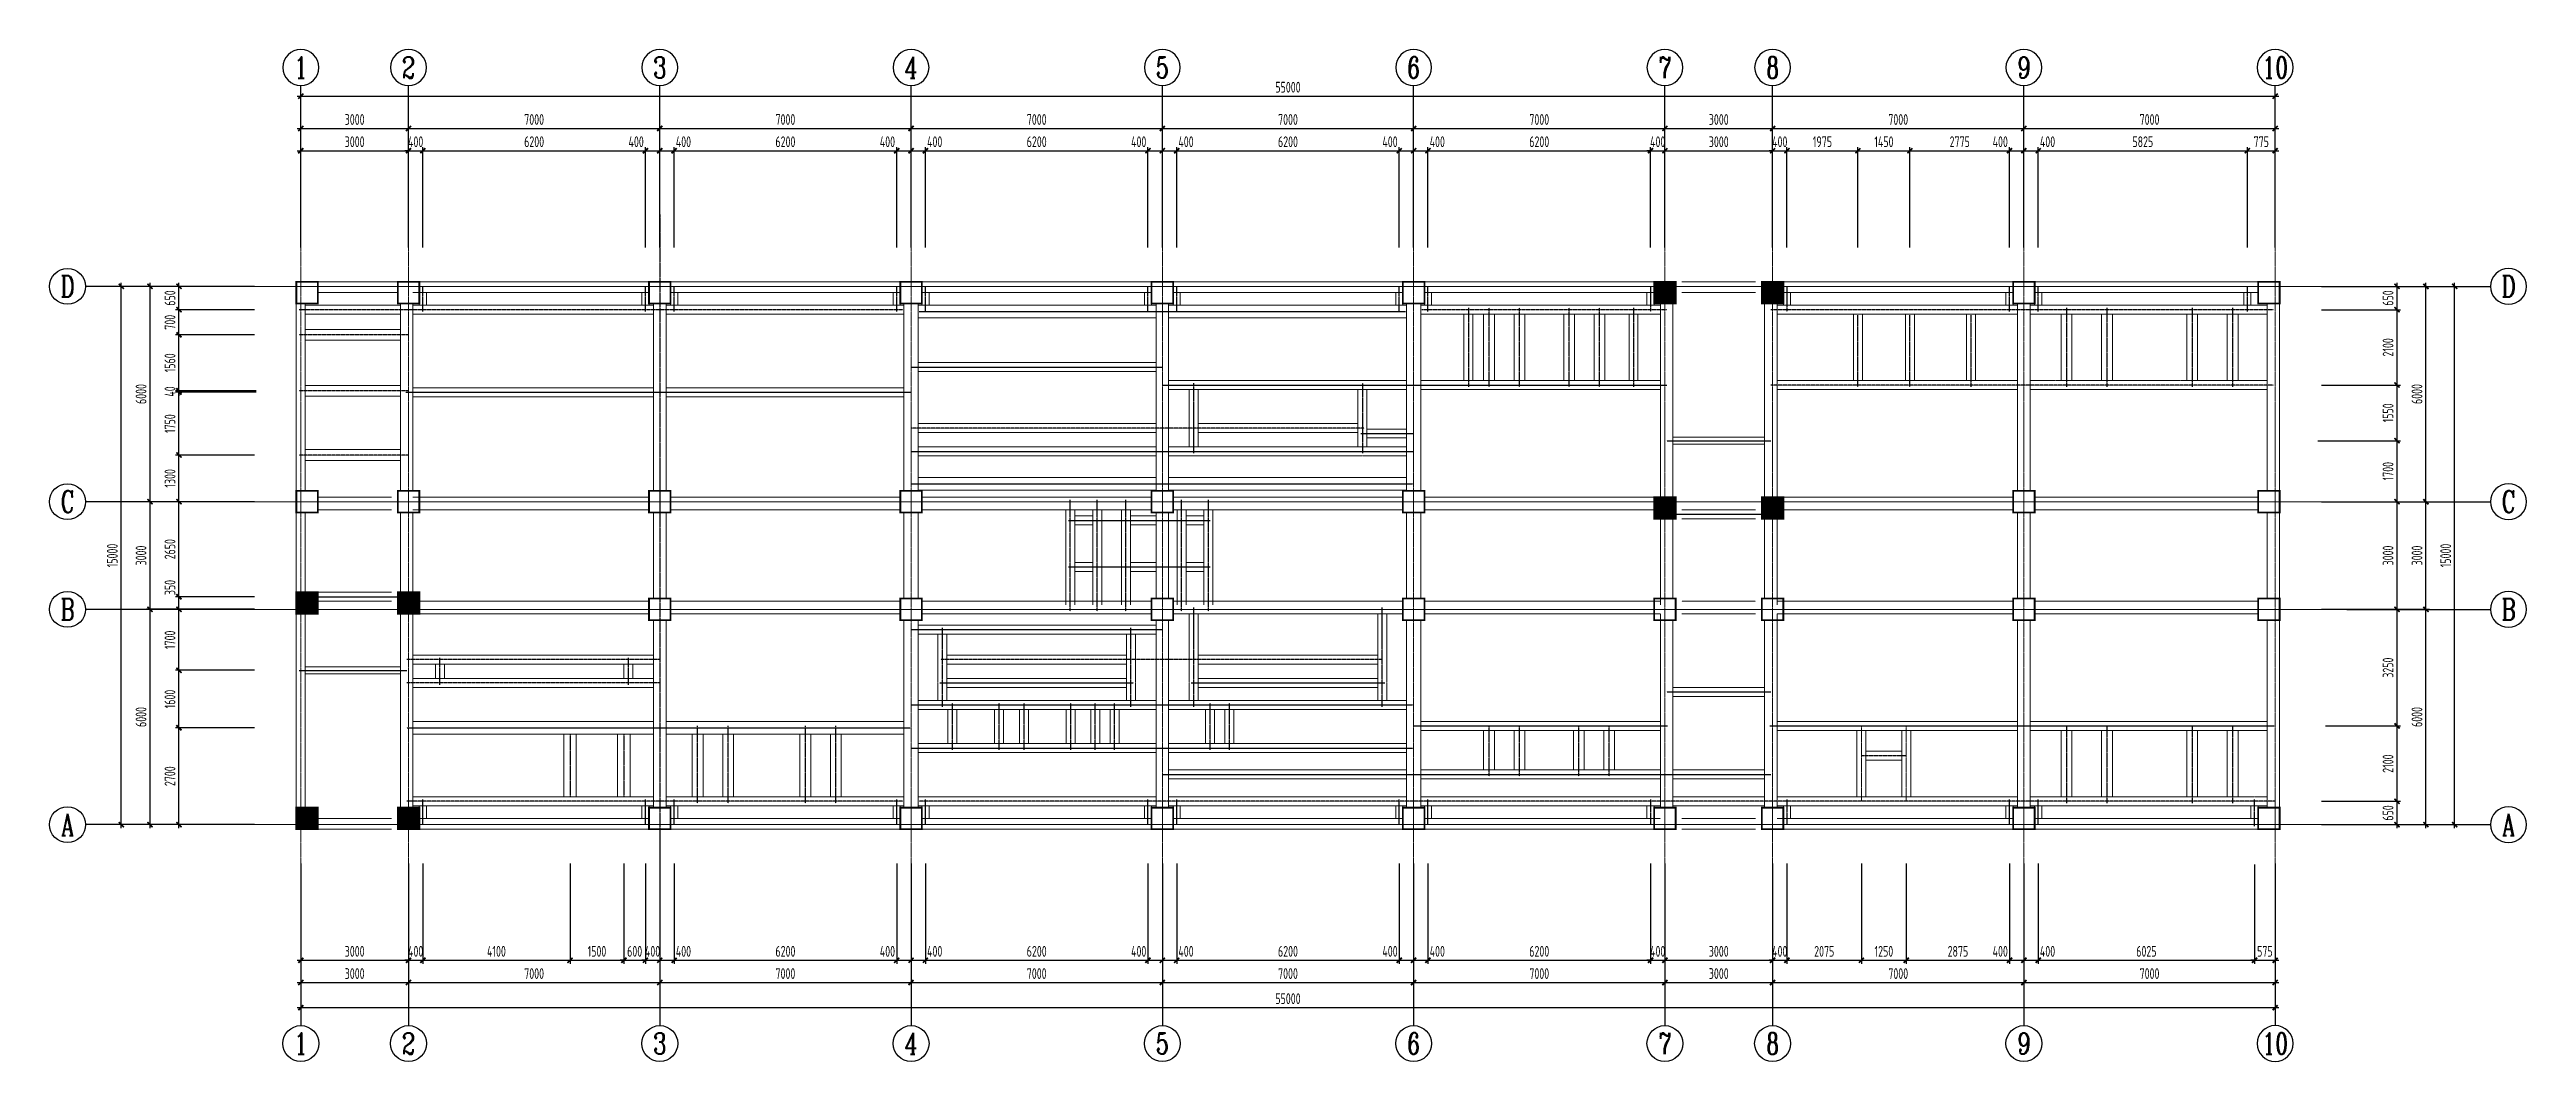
# Model space of a CAD drawing. Header units: millimetres. Extents: x 2470 to 71470, y 1213 to 29413.
import ezdxf
from ezdxf.enums import TextEntityAlignment as Align

# ---------------------------------------------------------------- set-up
doc = ezdxf.new("R2010")
doc.units = ezdxf.units.MM
doc.linetypes.add('CENTER', pattern=[2, 1.25, -0.25, 0.25, -0.25])
doc.linetypes.add('DASHED', pattern=[0.75, 0.5, -0.25])
for name, color, linetype in [('AXIS', 253, 'CENTER'), ('AXIS_DIM', 3, 'Continuous'), ('AXIS_NUM', 7, 'Continuous'), ('BEAM', 4, 'DASHED'), ('BEAM_CON', 4, 'Continuous'), ('COLU', 7, 'Continuous'), ('COLU_HATCH', 251, 'Continuous')]:
    doc.layers.add(name, color=color, linetype=linetype)
doc.styles.add('TSSD_Axis', font='Complex.shx', dxfattribs={"width": 0.7, "bigfont": 'hztxt.shx'})
doc.styles.add('TSSD_Dimension', font='Tssdeng.shx', dxfattribs={"width": 0.7, "bigfont": 'hztxt.shx'})
doc.dimstyles.new('TSSD_100_100$0', dxfattribs={"dimtxt": 300, "dimasz": 100, "dimexe": 100, "dimexo": 100, "dimgap": 100, "dimtad": 1, "dimdec": 0, "dimzin": 0, "dimdsep": 46, "dimtxsty": 'TSSD_Dimension', "dimblk": 'ARCHTICK', "dimblk1": 'ARCHTICK', "dimblk2": '_TSDBK', "dimcen": 0, "dimdle": 100, "dimclrt": 7, "dimadec": 1, "dimazin": 0, "dimtfac": 1, "dimtdec": 0, "dimtix": 1, "dimtmove": 2, "dimatfit": 3, "dimldrblk": '_TSDBK', "dimfxl": 1, "dimtolj": 1, "dimtzin": 0, "dimarcsym": 0})

# ---------------------------------------------------------------- blocks, each defined once
blk = doc.blocks.new('ts_axno')
at = {"color": 0, "linetype": 'ByBlock', "lineweight": -2}
blk.add_circle((0, 0), 0.5, dxfattribs=at)
at = {"color": 0, "linetype": 'ByBlock', "lineweight": -2, "style": 'TSSD_Axis', "width": 0.7}
blk.add_attdef('A', text='', height=0.6, dxfattribs=at).set_placement((0, 0), align=Align.MIDDLE_CENTER)
blk = doc.blocks.new('_ArchTick')
at = {"color": 0, "const_width": 0.5}
blk.add_lwpolyline([(-0.71, -0.71), (0.71, 0.71)], dxfattribs=at)
blk = doc.blocks.new('*D6')
at = {"layer": 'AXIS_DIM', "color": 0, "lineweight": -2, "transparency": 16777216}
for p, q in [((5018347, -91655), (5018347, -94455)), ((5021347, -91655), (5021347, -94455)), ((5018247, -94355), (5021447, -94355))]:
    blk.add_line(p, q, dxfattribs=at)
at = {"layer": 'Defpoints', "color": 0, "transparency": 16777216}
for p in [(5018347, -91555), (5021347, -91555), (5021347, -94355)]:
    blk.add_point(p, dxfattribs=at)
at = {"layer": 'AXIS_DIM', "color": 0, "lineweight": -2, "transparency": 16777216, "xscale": 100, "yscale": 100, "zscale": 100, "rotation": 180}
blk.add_blockref('_ArchTick', (5018347, -94355), dxfattribs=at)
at = {"layer": 'AXIS_DIM', "color": 0, "lineweight": -2, "transparency": 16777216, "xscale": 100, "yscale": 100, "zscale": 100}
blk.add_blockref('_ArchTick', (5021347, -94355), dxfattribs=at)
at = {"layer": 'AXIS_DIM', "color": 7, "transparency": 16777216, "insert": (5019847, -94105), "char_height": 300, "attachment_point": 5, "style": 'TSSD_Dimension'}
blk.add_mtext('\\A1;3000', dxfattribs=at)
blk = doc.blocks.new('_TSDBK')
blk.add_line((-1, 0), (1.5, 0))
at = {"const_width": 0.5}
blk.add_lwpolyline([(-0.7, -0.7), (0.7, 0.7)], dxfattribs=at)
blk = doc.blocks.new('*D7')
at = {"layer": 'AXIS_DIM', "color": 0, "lineweight": -2, "transparency": 16777216}
for p, q in [((5021347, -91655), (5021347, -94455)), ((5028347, -91655), (5028347, -94455)), ((5021247, -94355), (5028447, -94355))]:
    blk.add_line(p, q, dxfattribs=at)
at = {"layer": 'Defpoints', "color": 0, "transparency": 16777216}
for p in [(5021347, -91555), (5028347, -91555), (5028347, -94355)]:
    blk.add_point(p, dxfattribs=at)
at = {"layer": 'AXIS_DIM', "color": 0, "lineweight": -2, "transparency": 16777216, "xscale": 100, "yscale": 100, "zscale": 100, "rotation": 180}
blk.add_blockref('_ArchTick', (5021347, -94355), dxfattribs=at)
at = {"layer": 'AXIS_DIM', "color": 0, "lineweight": -2, "transparency": 16777216, "xscale": 100, "yscale": 100, "zscale": 100}
blk.add_blockref('_ArchTick', (5028347, -94355), dxfattribs=at)
at = {"layer": 'AXIS_DIM', "color": 7, "transparency": 16777216, "insert": (5024847, -94105), "char_height": 300, "attachment_point": 5, "style": 'TSSD_Dimension'}
blk.add_mtext('\\A1;7000', dxfattribs=at)
blk = doc.blocks.new('*D8')
at = {"layer": 'AXIS_DIM', "color": 0, "lineweight": -2, "transparency": 16777216}
for p, q in [((5028347, -91655), (5028347, -94455)), ((5035347, -91655), (5035347, -94455)), ((5028247, -94355), (5035447, -94355))]:
    blk.add_line(p, q, dxfattribs=at)
at = {"layer": 'Defpoints', "color": 0, "transparency": 16777216}
for p in [(5028347, -91555), (5035347, -91555), (5035347, -94355)]:
    blk.add_point(p, dxfattribs=at)
at = {"layer": 'AXIS_DIM', "color": 0, "lineweight": -2, "transparency": 16777216, "xscale": 100, "yscale": 100, "zscale": 100, "rotation": 180}
blk.add_blockref('_ArchTick', (5028347, -94355), dxfattribs=at)
at = {"layer": 'AXIS_DIM', "color": 0, "lineweight": -2, "transparency": 16777216, "xscale": 100, "yscale": 100, "zscale": 100}
blk.add_blockref('_ArchTick', (5035347, -94355), dxfattribs=at)
at = {"layer": 'AXIS_DIM', "color": 7, "transparency": 16777216, "insert": (5031847, -94105), "char_height": 300, "attachment_point": 5, "style": 'TSSD_Dimension'}
blk.add_mtext('\\A1;7000', dxfattribs=at)
blk = doc.blocks.new('*D9')
at = {"layer": 'AXIS_DIM', "color": 0, "lineweight": -2, "transparency": 16777216}
for p, q in [((5035347, -91655), (5035347, -94455)), ((5042347, -91655), (5042347, -94455)), ((5035247, -94355), (5042447, -94355))]:
    blk.add_line(p, q, dxfattribs=at)
at = {"layer": 'Defpoints', "color": 0, "transparency": 16777216}
for p in [(5035347, -91555), (5042347, -91555), (5042347, -94355)]:
    blk.add_point(p, dxfattribs=at)
at = {"layer": 'AXIS_DIM', "color": 0, "lineweight": -2, "transparency": 16777216, "xscale": 100, "yscale": 100, "zscale": 100, "rotation": 180}
blk.add_blockref('_ArchTick', (5035347, -94355), dxfattribs=at)
at = {"layer": 'AXIS_DIM', "color": 0, "lineweight": -2, "transparency": 16777216, "xscale": 100, "yscale": 100, "zscale": 100}
blk.add_blockref('_ArchTick', (5042347, -94355), dxfattribs=at)
at = {"layer": 'AXIS_DIM', "color": 7, "transparency": 16777216, "insert": (5038847, -94105), "char_height": 300, "attachment_point": 5, "style": 'TSSD_Dimension'}
blk.add_mtext('\\A1;7000', dxfattribs=at)
blk = doc.blocks.new('*D10')
at = {"layer": 'AXIS_DIM', "color": 0, "lineweight": -2, "transparency": 16777216}
for p, q in [((5042347, -91655), (5042347, -94455)), ((5049347, -91655), (5049347, -94455)), ((5042247, -94355), (5049447, -94355))]:
    blk.add_line(p, q, dxfattribs=at)
at = {"layer": 'Defpoints', "color": 0, "transparency": 16777216}
for p in [(5042347, -91555), (5049347, -91555), (5049347, -94355)]:
    blk.add_point(p, dxfattribs=at)
at = {"layer": 'AXIS_DIM', "color": 0, "lineweight": -2, "transparency": 16777216, "xscale": 100, "yscale": 100, "zscale": 100, "rotation": 180}
blk.add_blockref('_ArchTick', (5042347, -94355), dxfattribs=at)
at = {"layer": 'AXIS_DIM', "color": 0, "lineweight": -2, "transparency": 16777216, "xscale": 100, "yscale": 100, "zscale": 100}
blk.add_blockref('_ArchTick', (5049347, -94355), dxfattribs=at)
at = {"layer": 'AXIS_DIM', "color": 7, "transparency": 16777216, "insert": (5045847, -94105), "char_height": 300, "attachment_point": 5, "style": 'TSSD_Dimension'}
blk.add_mtext('\\A1;7000', dxfattribs=at)
blk = doc.blocks.new('*D11')
at = {"layer": 'AXIS_DIM', "color": 0, "lineweight": -2, "transparency": 16777216}
for p, q in [((5049347, -91655), (5049347, -94455)), ((5056347, -91655), (5056347, -94455)), ((5049247, -94355), (5056447, -94355))]:
    blk.add_line(p, q, dxfattribs=at)
at = {"layer": 'Defpoints', "color": 0, "transparency": 16777216}
for p in [(5049347, -91555), (5056347, -91555), (5056347, -94355)]:
    blk.add_point(p, dxfattribs=at)
at = {"layer": 'AXIS_DIM', "color": 0, "lineweight": -2, "transparency": 16777216, "xscale": 100, "yscale": 100, "zscale": 100, "rotation": 180}
blk.add_blockref('_ArchTick', (5049347, -94355), dxfattribs=at)
at = {"layer": 'AXIS_DIM', "color": 0, "lineweight": -2, "transparency": 16777216, "xscale": 100, "yscale": 100, "zscale": 100}
blk.add_blockref('_ArchTick', (5056347, -94355), dxfattribs=at)
at = {"layer": 'AXIS_DIM', "color": 7, "transparency": 16777216, "insert": (5052847, -94105), "char_height": 300, "attachment_point": 5, "style": 'TSSD_Dimension'}
blk.add_mtext('\\A1;7000', dxfattribs=at)
blk = doc.blocks.new('*D12')
at = {"layer": 'AXIS_DIM', "color": 0, "lineweight": -2, "transparency": 16777216}
for p, q in [((5056347, -91655), (5056347, -94455)), ((5059347, -91655), (5059347, -94455)), ((5056247, -94355), (5059447, -94355))]:
    blk.add_line(p, q, dxfattribs=at)
at = {"layer": 'Defpoints', "color": 0, "transparency": 16777216}
for p in [(5056347, -91555), (5059347, -91555), (5059347, -94355)]:
    blk.add_point(p, dxfattribs=at)
at = {"layer": 'AXIS_DIM', "color": 0, "lineweight": -2, "transparency": 16777216, "xscale": 100, "yscale": 100, "zscale": 100, "rotation": 180}
blk.add_blockref('_ArchTick', (5056347, -94355), dxfattribs=at)
at = {"layer": 'AXIS_DIM', "color": 0, "lineweight": -2, "transparency": 16777216, "xscale": 100, "yscale": 100, "zscale": 100}
blk.add_blockref('_ArchTick', (5059347, -94355), dxfattribs=at)
at = {"layer": 'AXIS_DIM', "color": 7, "transparency": 16777216, "insert": (5057847, -94105), "char_height": 300, "attachment_point": 5, "style": 'TSSD_Dimension'}
blk.add_mtext('\\A1;3000', dxfattribs=at)
blk = doc.blocks.new('*D13')
at = {"layer": 'AXIS_DIM', "color": 0, "lineweight": -2, "transparency": 16777216}
for p, q in [((5059347, -91655), (5059347, -94455)), ((5066347, -91655), (5066347, -94455)), ((5059247, -94355), (5066447, -94355))]:
    blk.add_line(p, q, dxfattribs=at)
at = {"layer": 'Defpoints', "color": 0, "transparency": 16777216}
for p in [(5059347, -91555), (5066347, -91555), (5066347, -94355)]:
    blk.add_point(p, dxfattribs=at)
at = {"layer": 'AXIS_DIM', "color": 0, "lineweight": -2, "transparency": 16777216, "xscale": 100, "yscale": 100, "zscale": 100, "rotation": 180}
blk.add_blockref('_ArchTick', (5059347, -94355), dxfattribs=at)
at = {"layer": 'AXIS_DIM', "color": 0, "lineweight": -2, "transparency": 16777216, "xscale": 100, "yscale": 100, "zscale": 100}
blk.add_blockref('_ArchTick', (5066347, -94355), dxfattribs=at)
at = {"layer": 'AXIS_DIM', "color": 7, "transparency": 16777216, "insert": (5062847, -94105), "char_height": 300, "attachment_point": 5, "style": 'TSSD_Dimension'}
blk.add_mtext('\\A1;7000', dxfattribs=at)
blk = doc.blocks.new('*D14')
at = {"layer": 'AXIS_DIM', "color": 0, "lineweight": -2, "transparency": 16777216}
for p, q in [((5066347, -91655), (5066347, -94455)), ((5073347, -91655), (5073347, -94455)), ((5066247, -94355), (5073447, -94355))]:
    blk.add_line(p, q, dxfattribs=at)
at = {"layer": 'Defpoints', "color": 0, "transparency": 16777216}
for p in [(5066347, -91555), (5073347, -91555), (5073347, -94355)]:
    blk.add_point(p, dxfattribs=at)
at = {"layer": 'AXIS_DIM', "color": 0, "lineweight": -2, "transparency": 16777216, "xscale": 100, "yscale": 100, "zscale": 100, "rotation": 180}
blk.add_blockref('_ArchTick', (5066347, -94355), dxfattribs=at)
at = {"layer": 'AXIS_DIM', "color": 0, "lineweight": -2, "transparency": 16777216, "xscale": 100, "yscale": 100, "zscale": 100}
blk.add_blockref('_ArchTick', (5073347, -94355), dxfattribs=at)
at = {"layer": 'AXIS_DIM', "color": 7, "transparency": 16777216, "insert": (5069847, -94105), "char_height": 300, "attachment_point": 5, "style": 'TSSD_Dimension'}
blk.add_mtext('\\A1;7000', dxfattribs=at)
blk = doc.blocks.new('*D15')
at = {"layer": 'AXIS_DIM', "color": 0, "lineweight": -2, "transparency": 16777216}
for p, q in [((5018347, -91655), (5018347, -95155)), ((5073347, -91555), (5073347, -95155)), ((5018247, -95055), (5073447, -95055))]:
    blk.add_line(p, q, dxfattribs=at)
at = {"layer": 'Defpoints', "color": 0, "transparency": 16777216}
for p in [(5018347, -91555), (5073347, -91455), (5073347, -95055)]:
    blk.add_point(p, dxfattribs=at)
at = {"layer": 'AXIS_DIM', "color": 0, "lineweight": -2, "transparency": 16777216, "xscale": 100, "yscale": 100, "zscale": 100, "rotation": 180}
blk.add_blockref('_ArchTick', (5018347, -95055), dxfattribs=at)
at = {"layer": 'AXIS_DIM', "color": 0, "lineweight": -2, "transparency": 16777216, "xscale": 100, "yscale": 100, "zscale": 100}
blk.add_blockref('_ArchTick', (5073347, -95055), dxfattribs=at)
at = {"layer": 'AXIS_DIM', "color": 7, "transparency": 16777216, "insert": (5045847, -94805), "char_height": 300, "attachment_point": 5, "style": 'TSSD_Dimension'}
blk.add_mtext('\\A1;55000', dxfattribs=at)
blk = doc.blocks.new('*D16')
at = {"layer": 'AXIS_DIM', "color": 0, "lineweight": -2, "transparency": 16777216}
for p, q in [((5016247, -83955), (5014047, -83955)), ((5014147, -90055), (5014147, -83855)), ((5016247, -89955), (5014047, -89955))]:
    blk.add_line(p, q, dxfattribs=at)
at = {"layer": 'Defpoints', "color": 0, "transparency": 16777216}
for p in [(5014147, -83955), (5016347, -83955), (5016347, -89955)]:
    blk.add_point(p, dxfattribs=at)
at = {"layer": 'AXIS_DIM', "color": 0, "lineweight": -2, "transparency": 16777216, "xscale": 100, "yscale": 100, "zscale": 100}
for p, rotation in [((5014147, -83955), 90), ((5014147, -89955), 270)]:
    blk.add_blockref('_ArchTick', p, dxfattribs=dict(at, rotation=rotation))
at = {"layer": 'AXIS_DIM', "color": 7, "transparency": 16777216, "insert": (5013897, -86955), "char_height": 300, "attachment_point": 5, "rotation": 90, "style": 'TSSD_Dimension'}
blk.add_mtext('\\A1;6000', dxfattribs=at)
blk = doc.blocks.new('*D17')
at = {"layer": 'AXIS_DIM', "color": 0, "lineweight": -2, "transparency": 16777216}
for p, q in [((5016247, -80955), (5014047, -80955)), ((5014147, -84055), (5014147, -80855)), ((5016247, -83955), (5014047, -83955))]:
    blk.add_line(p, q, dxfattribs=at)
at = {"layer": 'Defpoints', "color": 0, "transparency": 16777216}
for p in [(5014147, -80955), (5016347, -80955), (5016347, -83955)]:
    blk.add_point(p, dxfattribs=at)
at = {"layer": 'AXIS_DIM', "color": 0, "lineweight": -2, "transparency": 16777216, "xscale": 100, "yscale": 100, "zscale": 100}
for p, rotation in [((5014147, -80955), 90), ((5014147, -83955), 270)]:
    blk.add_blockref('_ArchTick', p, dxfattribs=dict(at, rotation=rotation))
at = {"layer": 'AXIS_DIM', "color": 7, "transparency": 16777216, "insert": (5013897, -82455), "char_height": 300, "attachment_point": 5, "rotation": 90, "style": 'TSSD_Dimension'}
blk.add_mtext('\\A1;3000', dxfattribs=at)
blk = doc.blocks.new('*D18')
at = {"layer": 'AXIS_DIM', "color": 0, "lineweight": -2, "transparency": 16777216}
for p, q in [((5016247, -74955), (5014047, -74955)), ((5014147, -81055), (5014147, -74855)), ((5016247, -80955), (5014047, -80955))]:
    blk.add_line(p, q, dxfattribs=at)
at = {"layer": 'Defpoints', "color": 0, "transparency": 16777216}
for p in [(5014147, -74955), (5016347, -74955), (5016347, -80955)]:
    blk.add_point(p, dxfattribs=at)
at = {"layer": 'AXIS_DIM', "color": 0, "lineweight": -2, "transparency": 16777216, "xscale": 100, "yscale": 100, "zscale": 100}
for p, rotation in [((5014147, -74955), 90), ((5014147, -80955), 270)]:
    blk.add_blockref('_ArchTick', p, dxfattribs=dict(at, rotation=rotation))
at = {"layer": 'AXIS_DIM', "color": 7, "transparency": 16777216, "insert": (5013897, -77955), "char_height": 300, "attachment_point": 5, "rotation": 90, "style": 'TSSD_Dimension'}
blk.add_mtext('\\A1;6000', dxfattribs=at)
blk = doc.blocks.new('*D19')
at = {"layer": 'AXIS_DIM', "color": 0, "lineweight": -2, "transparency": 16777216}
for p, q in [((5016247, -74955), (5013247, -74955)), ((5013347, -90055), (5013347, -74855)), ((5016247, -89955), (5013247, -89955))]:
    blk.add_line(p, q, dxfattribs=at)
at = {"layer": 'Defpoints', "color": 0, "transparency": 16777216}
for p in [(5013347, -74955), (5016347, -74955), (5016347, -89955)]:
    blk.add_point(p, dxfattribs=at)
at = {"layer": 'AXIS_DIM', "color": 0, "lineweight": -2, "transparency": 16777216, "xscale": 100, "yscale": 100, "zscale": 100}
for p, rotation in [((5013347, -74955), 90), ((5013347, -89955), 270)]:
    blk.add_blockref('_ArchTick', p, dxfattribs=dict(at, rotation=rotation))
at = {"layer": 'AXIS_DIM', "color": 7, "transparency": 16777216, "insert": (5013097, -82455), "char_height": 300, "attachment_point": 5, "rotation": 90, "style": 'TSSD_Dimension'}
blk.add_mtext('\\A1;15000', dxfattribs=at)
blk = doc.blocks.new('*D20')
at = {"layer": 'AXIS_DIM', "color": 0, "lineweight": -2, "transparency": 16777216}
for p, q in [((5018247, -70555), (5021447, -70555)), ((5018347, -73255), (5018347, -70455)), ((5021347, -73255), (5021347, -70455))]:
    blk.add_line(p, q, dxfattribs=at)
at = {"layer": 'Defpoints', "color": 0, "transparency": 16777216}
for p in [(5021347, -70555), (5018347, -73355), (5021347, -73355)]:
    blk.add_point(p, dxfattribs=at)
at = {"layer": 'AXIS_DIM', "color": 0, "lineweight": -2, "transparency": 16777216, "xscale": 100, "yscale": 100, "zscale": 100, "rotation": 180}
blk.add_blockref('_ArchTick', (5018347, -70555), dxfattribs=at)
at = {"layer": 'AXIS_DIM', "color": 0, "lineweight": -2, "transparency": 16777216, "xscale": 100, "yscale": 100, "zscale": 100}
blk.add_blockref('_ArchTick', (5021347, -70555), dxfattribs=at)
at = {"layer": 'AXIS_DIM', "color": 7, "transparency": 16777216, "insert": (5019847, -70305), "char_height": 300, "attachment_point": 5, "style": 'TSSD_Dimension'}
blk.add_mtext('\\A1;3000', dxfattribs=at)
blk = doc.blocks.new('*D21')
at = {"layer": 'AXIS_DIM', "color": 0, "lineweight": -2, "transparency": 16777216}
for p, q in [((5021247, -70555), (5028447, -70555)), ((5021347, -73255), (5021347, -70455)), ((5028347, -73255), (5028347, -70455))]:
    blk.add_line(p, q, dxfattribs=at)
at = {"layer": 'Defpoints', "color": 0, "transparency": 16777216}
for p in [(5028347, -70555), (5021347, -73355), (5028347, -73355)]:
    blk.add_point(p, dxfattribs=at)
at = {"layer": 'AXIS_DIM', "color": 0, "lineweight": -2, "transparency": 16777216, "xscale": 100, "yscale": 100, "zscale": 100, "rotation": 180}
blk.add_blockref('_ArchTick', (5021347, -70555), dxfattribs=at)
at = {"layer": 'AXIS_DIM', "color": 0, "lineweight": -2, "transparency": 16777216, "xscale": 100, "yscale": 100, "zscale": 100}
blk.add_blockref('_ArchTick', (5028347, -70555), dxfattribs=at)
at = {"layer": 'AXIS_DIM', "color": 7, "transparency": 16777216, "insert": (5024847, -70305), "char_height": 300, "attachment_point": 5, "style": 'TSSD_Dimension'}
blk.add_mtext('\\A1;7000', dxfattribs=at)
blk = doc.blocks.new('*D22')
at = {"layer": 'AXIS_DIM', "color": 0, "lineweight": -2, "transparency": 16777216}
for p, q in [((5028247, -70555), (5035447, -70555)), ((5028347, -73255), (5028347, -70455)), ((5035347, -73255), (5035347, -70455))]:
    blk.add_line(p, q, dxfattribs=at)
at = {"layer": 'Defpoints', "color": 0, "transparency": 16777216}
for p in [(5035347, -70555), (5028347, -73355), (5035347, -73355)]:
    blk.add_point(p, dxfattribs=at)
at = {"layer": 'AXIS_DIM', "color": 0, "lineweight": -2, "transparency": 16777216, "xscale": 100, "yscale": 100, "zscale": 100, "rotation": 180}
blk.add_blockref('_ArchTick', (5028347, -70555), dxfattribs=at)
at = {"layer": 'AXIS_DIM', "color": 0, "lineweight": -2, "transparency": 16777216, "xscale": 100, "yscale": 100, "zscale": 100}
blk.add_blockref('_ArchTick', (5035347, -70555), dxfattribs=at)
at = {"layer": 'AXIS_DIM', "color": 7, "transparency": 16777216, "insert": (5031847, -70305), "char_height": 300, "attachment_point": 5, "style": 'TSSD_Dimension'}
blk.add_mtext('\\A1;7000', dxfattribs=at)
blk = doc.blocks.new('*D23')
at = {"layer": 'AXIS_DIM', "color": 0, "lineweight": -2, "transparency": 16777216}
for p, q in [((5035247, -70555), (5042447, -70555)), ((5035347, -73255), (5035347, -70455)), ((5042347, -73255), (5042347, -70455))]:
    blk.add_line(p, q, dxfattribs=at)
at = {"layer": 'Defpoints', "color": 0, "transparency": 16777216}
for p in [(5042347, -70555), (5035347, -73355), (5042347, -73355)]:
    blk.add_point(p, dxfattribs=at)
at = {"layer": 'AXIS_DIM', "color": 0, "lineweight": -2, "transparency": 16777216, "xscale": 100, "yscale": 100, "zscale": 100, "rotation": 180}
blk.add_blockref('_ArchTick', (5035347, -70555), dxfattribs=at)
at = {"layer": 'AXIS_DIM', "color": 0, "lineweight": -2, "transparency": 16777216, "xscale": 100, "yscale": 100, "zscale": 100}
blk.add_blockref('_ArchTick', (5042347, -70555), dxfattribs=at)
at = {"layer": 'AXIS_DIM', "color": 7, "transparency": 16777216, "insert": (5038847, -70305), "char_height": 300, "attachment_point": 5, "style": 'TSSD_Dimension'}
blk.add_mtext('\\A1;7000', dxfattribs=at)
blk = doc.blocks.new('*D24')
at = {"layer": 'AXIS_DIM', "color": 0, "lineweight": -2, "transparency": 16777216}
for p, q in [((5042247, -70555), (5049447, -70555)), ((5042347, -73255), (5042347, -70455)), ((5049347, -73255), (5049347, -70455))]:
    blk.add_line(p, q, dxfattribs=at)
at = {"layer": 'Defpoints', "color": 0, "transparency": 16777216}
for p in [(5049347, -70555), (5042347, -73355), (5049347, -73355)]:
    blk.add_point(p, dxfattribs=at)
at = {"layer": 'AXIS_DIM', "color": 0, "lineweight": -2, "transparency": 16777216, "xscale": 100, "yscale": 100, "zscale": 100, "rotation": 180}
blk.add_blockref('_ArchTick', (5042347, -70555), dxfattribs=at)
at = {"layer": 'AXIS_DIM', "color": 0, "lineweight": -2, "transparency": 16777216, "xscale": 100, "yscale": 100, "zscale": 100}
blk.add_blockref('_ArchTick', (5049347, -70555), dxfattribs=at)
at = {"layer": 'AXIS_DIM', "color": 7, "transparency": 16777216, "insert": (5045847, -70305), "char_height": 300, "attachment_point": 5, "style": 'TSSD_Dimension'}
blk.add_mtext('\\A1;7000', dxfattribs=at)
blk = doc.blocks.new('*D25')
at = {"layer": 'AXIS_DIM', "color": 0, "lineweight": -2, "transparency": 16777216}
for p, q in [((5049247, -70555), (5056447, -70555)), ((5049347, -73255), (5049347, -70455)), ((5056347, -73255), (5056347, -70455))]:
    blk.add_line(p, q, dxfattribs=at)
at = {"layer": 'Defpoints', "color": 0, "transparency": 16777216}
for p in [(5056347, -70555), (5049347, -73355), (5056347, -73355)]:
    blk.add_point(p, dxfattribs=at)
at = {"layer": 'AXIS_DIM', "color": 0, "lineweight": -2, "transparency": 16777216, "xscale": 100, "yscale": 100, "zscale": 100, "rotation": 180}
blk.add_blockref('_ArchTick', (5049347, -70555), dxfattribs=at)
at = {"layer": 'AXIS_DIM', "color": 0, "lineweight": -2, "transparency": 16777216, "xscale": 100, "yscale": 100, "zscale": 100}
blk.add_blockref('_ArchTick', (5056347, -70555), dxfattribs=at)
at = {"layer": 'AXIS_DIM', "color": 7, "transparency": 16777216, "insert": (5052847, -70305), "char_height": 300, "attachment_point": 5, "style": 'TSSD_Dimension'}
blk.add_mtext('\\A1;7000', dxfattribs=at)
blk = doc.blocks.new('*D26')
at = {"layer": 'AXIS_DIM', "color": 0, "lineweight": -2, "transparency": 16777216}
for p, q in [((5056247, -70555), (5059447, -70555)), ((5056347, -73255), (5056347, -70455)), ((5059347, -73255), (5059347, -70455))]:
    blk.add_line(p, q, dxfattribs=at)
at = {"layer": 'Defpoints', "color": 0, "transparency": 16777216}
for p in [(5059347, -70555), (5056347, -73355), (5059347, -73355)]:
    blk.add_point(p, dxfattribs=at)
at = {"layer": 'AXIS_DIM', "color": 0, "lineweight": -2, "transparency": 16777216, "xscale": 100, "yscale": 100, "zscale": 100, "rotation": 180}
blk.add_blockref('_ArchTick', (5056347, -70555), dxfattribs=at)
at = {"layer": 'AXIS_DIM', "color": 0, "lineweight": -2, "transparency": 16777216, "xscale": 100, "yscale": 100, "zscale": 100}
blk.add_blockref('_ArchTick', (5059347, -70555), dxfattribs=at)
at = {"layer": 'AXIS_DIM', "color": 7, "transparency": 16777216, "insert": (5057847, -70305), "char_height": 300, "attachment_point": 5, "style": 'TSSD_Dimension'}
blk.add_mtext('\\A1;3000', dxfattribs=at)
blk = doc.blocks.new('*D27')
at = {"layer": 'AXIS_DIM', "color": 0, "lineweight": -2, "transparency": 16777216}
for p, q in [((5059247, -70555), (5066447, -70555)), ((5059347, -73255), (5059347, -70455)), ((5066347, -73255), (5066347, -70455))]:
    blk.add_line(p, q, dxfattribs=at)
at = {"layer": 'Defpoints', "color": 0, "transparency": 16777216}
for p in [(5066347, -70555), (5059347, -73355), (5066347, -73355)]:
    blk.add_point(p, dxfattribs=at)
at = {"layer": 'AXIS_DIM', "color": 0, "lineweight": -2, "transparency": 16777216, "xscale": 100, "yscale": 100, "zscale": 100, "rotation": 180}
blk.add_blockref('_ArchTick', (5059347, -70555), dxfattribs=at)
at = {"layer": 'AXIS_DIM', "color": 0, "lineweight": -2, "transparency": 16777216, "xscale": 100, "yscale": 100, "zscale": 100}
blk.add_blockref('_ArchTick', (5066347, -70555), dxfattribs=at)
at = {"layer": 'AXIS_DIM', "color": 7, "transparency": 16777216, "insert": (5062847, -70305), "char_height": 300, "attachment_point": 5, "style": 'TSSD_Dimension'}
blk.add_mtext('\\A1;7000', dxfattribs=at)
blk = doc.blocks.new('*D28')
at = {"layer": 'AXIS_DIM', "color": 0, "lineweight": -2, "transparency": 16777216}
for p, q in [((5066247, -70555), (5073447, -70555)), ((5066347, -73255), (5066347, -70455)), ((5073347, -73255), (5073347, -70455))]:
    blk.add_line(p, q, dxfattribs=at)
at = {"layer": 'Defpoints', "color": 0, "transparency": 16777216}
for p in [(5073347, -70555), (5066347, -73355), (5073347, -73355)]:
    blk.add_point(p, dxfattribs=at)
at = {"layer": 'AXIS_DIM', "color": 0, "lineweight": -2, "transparency": 16777216, "xscale": 100, "yscale": 100, "zscale": 100, "rotation": 180}
blk.add_blockref('_ArchTick', (5066347, -70555), dxfattribs=at)
at = {"layer": 'AXIS_DIM', "color": 0, "lineweight": -2, "transparency": 16777216, "xscale": 100, "yscale": 100, "zscale": 100}
blk.add_blockref('_ArchTick', (5073347, -70555), dxfattribs=at)
at = {"layer": 'AXIS_DIM', "color": 7, "transparency": 16777216, "insert": (5069847, -70305), "char_height": 300, "attachment_point": 5, "style": 'TSSD_Dimension'}
blk.add_mtext('\\A1;7000', dxfattribs=at)
blk = doc.blocks.new('*D29')
at = {"layer": 'AXIS_DIM', "color": 0, "lineweight": -2, "transparency": 16777216}
for p, q in [((5018247, -69655), (5073447, -69655)), ((5018347, -73255), (5018347, -69555)), ((5073347, -73155), (5073347, -69555))]:
    blk.add_line(p, q, dxfattribs=at)
at = {"layer": 'Defpoints', "color": 0, "transparency": 16777216}
for p in [(5073347, -69655), (5018347, -73355), (5073347, -73255)]:
    blk.add_point(p, dxfattribs=at)
at = {"layer": 'AXIS_DIM', "color": 0, "lineweight": -2, "transparency": 16777216, "xscale": 100, "yscale": 100, "zscale": 100, "rotation": 180}
blk.add_blockref('_ArchTick', (5018347, -69655), dxfattribs=at)
at = {"layer": 'AXIS_DIM', "color": 0, "lineweight": -2, "transparency": 16777216, "xscale": 100, "yscale": 100, "zscale": 100}
blk.add_blockref('_ArchTick', (5073347, -69655), dxfattribs=at)
at = {"layer": 'AXIS_DIM', "color": 7, "transparency": 16777216, "insert": (5045847, -69405), "char_height": 300, "attachment_point": 5, "style": 'TSSD_Dimension'}
blk.add_mtext('\\A1;55000', dxfattribs=at)
blk = doc.blocks.new('*D30')
at = {"layer": 'AXIS_DIM', "color": 0, "lineweight": -2, "transparency": 16777216}
for p, q in [((5018247, -71175), (5021447, -71175)), ((5018347, -73875), (5018347, -71075)), ((5021347, -73875), (5021347, -71075))]:
    blk.add_line(p, q, dxfattribs=at)
at = {"layer": 'Defpoints', "color": 0, "transparency": 16777216}
for p in [(5021347, -71175), (5018347, -73975), (5021347, -73975)]:
    blk.add_point(p, dxfattribs=at)
at = {"layer": 'AXIS_DIM', "color": 0, "lineweight": -2, "transparency": 16777216, "xscale": 100, "yscale": 100, "zscale": 100, "rotation": 180}
blk.add_blockref('_ArchTick', (5018347, -71175), dxfattribs=at)
at = {"layer": 'AXIS_DIM', "color": 0, "lineweight": -2, "transparency": 16777216, "xscale": 100, "yscale": 100, "zscale": 100}
blk.add_blockref('_ArchTick', (5021347, -71175), dxfattribs=at)
at = {"layer": 'AXIS_DIM', "color": 7, "transparency": 16777216, "insert": (5019847, -70925), "char_height": 300, "attachment_point": 5, "style": 'TSSD_Dimension'}
blk.add_mtext('\\A1;3000', dxfattribs=at)
blk = doc.blocks.new('*D31')
at = {"layer": 'AXIS_DIM', "color": 0, "lineweight": -2, "transparency": 16777216}
for p, q in [((5027847, -71175), (5028447, -71175)), ((5027947, -73875), (5027947, -71075)), ((5028347, -73875), (5028347, -71075))]:
    blk.add_line(p, q, dxfattribs=at)
at = {"layer": 'Defpoints', "color": 0, "transparency": 16777216}
for p in [(5028347, -71175), (5027947, -73975), (5028347, -73975)]:
    blk.add_point(p, dxfattribs=at)
at = {"layer": 'AXIS_DIM', "color": 0, "lineweight": -2, "transparency": 16777216, "xscale": 100, "yscale": 100, "zscale": 100, "rotation": 180}
blk.add_blockref('_ArchTick', (5027947, -71175), dxfattribs=at)
at = {"layer": 'AXIS_DIM', "color": 0, "lineweight": -2, "transparency": 16777216, "xscale": 100, "yscale": 100, "zscale": 100}
blk.add_blockref('_ArchTick', (5028347, -71175), dxfattribs=at)
at = {"layer": 'AXIS_DIM', "color": 7, "transparency": 16777216, "insert": (5027689, -70925), "char_height": 300, "attachment_point": 5, "style": 'TSSD_Dimension'}
blk.add_mtext('\\A1;400', dxfattribs=at)
blk = doc.blocks.new('*D32')
at = {"layer": 'AXIS_DIM', "color": 0, "lineweight": -2, "transparency": 16777216}
for p, q in [((5056247, -71175), (5059447, -71175)), ((5056347, -73875), (5056347, -71075)), ((5059347, -73875), (5059347, -71075))]:
    blk.add_line(p, q, dxfattribs=at)
at = {"layer": 'Defpoints', "color": 0, "transparency": 16777216}
for p in [(5059347, -71175), (5056347, -73975), (5059347, -73975)]:
    blk.add_point(p, dxfattribs=at)
at = {"layer": 'AXIS_DIM', "color": 0, "lineweight": -2, "transparency": 16777216, "xscale": 100, "yscale": 100, "zscale": 100, "rotation": 180}
blk.add_blockref('_ArchTick', (5056347, -71175), dxfattribs=at)
at = {"layer": 'AXIS_DIM', "color": 0, "lineweight": -2, "transparency": 16777216, "xscale": 100, "yscale": 100, "zscale": 100}
blk.add_blockref('_ArchTick', (5059347, -71175), dxfattribs=at)
at = {"layer": 'AXIS_DIM', "color": 7, "transparency": 16777216, "insert": (5057847, -70925), "char_height": 300, "attachment_point": 5, "style": 'TSSD_Dimension'}
blk.add_mtext('\\A1;3000', dxfattribs=at)
blk = doc.blocks.new('*D33')
at = {"layer": 'AXIS_DIM', "color": 0, "lineweight": -2, "transparency": 16777216}
for p, q in [((5066247, -71175), (5066847, -71175)), ((5066347, -73875), (5066347, -71075)), ((5066747, -73875), (5066747, -71075))]:
    blk.add_line(p, q, dxfattribs=at)
at = {"layer": 'Defpoints', "color": 0, "transparency": 16777216}
for p in [(5066747, -71175), (5066347, -73975), (5066747, -73975)]:
    blk.add_point(p, dxfattribs=at)
at = {"layer": 'AXIS_DIM', "color": 0, "lineweight": -2, "transparency": 16777216, "xscale": 100, "yscale": 100, "zscale": 100, "rotation": 180}
blk.add_blockref('_ArchTick', (5066347, -71175), dxfattribs=at)
at = {"layer": 'AXIS_DIM', "color": 0, "lineweight": -2, "transparency": 16777216, "xscale": 100, "yscale": 100, "zscale": 100}
blk.add_blockref('_ArchTick', (5066747, -71175), dxfattribs=at)
at = {"layer": 'AXIS_DIM', "color": 7, "transparency": 16777216, "insert": (5067006, -70925), "char_height": 300, "attachment_point": 5, "style": 'TSSD_Dimension'}
blk.add_mtext('\\A1;400', dxfattribs=at)
blk = doc.blocks.new('*D34')
at = {"layer": 'AXIS_DIM', "color": 0, "lineweight": -2, "transparency": 16777216}
for p, q in [((5014953, -87355), (5014953, -85555)), ((5017053, -85655), (5014853, -85655)), ((5017053, -87255), (5014853, -87255))]:
    blk.add_line(p, q, dxfattribs=at)
at = {"layer": 'Defpoints', "color": 0, "transparency": 16777216}
for p in [(5014953, -85655), (5017153, -85655), (5017153, -87255)]:
    blk.add_point(p, dxfattribs=at)
at = {"layer": 'AXIS_DIM', "color": 0, "lineweight": -2, "transparency": 16777216, "xscale": 100, "yscale": 100, "zscale": 100}
for p, rotation in [((5014953, -85655), 90), ((5014953, -87255), 270)]:
    blk.add_blockref('_ArchTick', p, dxfattribs=dict(at, rotation=rotation))
at = {"layer": 'AXIS_DIM', "color": 7, "transparency": 16777216, "insert": (5014703, -86455), "char_height": 300, "attachment_point": 5, "rotation": 90, "style": 'TSSD_Dimension'}
blk.add_mtext('\\A1;1600', dxfattribs=at)
blk = doc.blocks.new('*D35')
at = {"layer": 'AXIS_DIM', "color": 0, "lineweight": -2, "transparency": 16777216}
for p, q in [((5017053, -83605), (5014853, -83605)), ((5017053, -83955), (5014853, -83955)), ((5014953, -84055), (5014953, -83505))]:
    blk.add_line(p, q, dxfattribs=at)
at = {"layer": 'Defpoints', "color": 0, "transparency": 16777216}
for p in [(5014953, -83605), (5017153, -83605), (5017153, -83955)]:
    blk.add_point(p, dxfattribs=at)
at = {"layer": 'AXIS_DIM', "color": 0, "lineweight": -2, "transparency": 16777216, "xscale": 100, "yscale": 100, "zscale": 100}
for p, rotation in [((5014953, -83605), 90), ((5014953, -83955), 270)]:
    blk.add_blockref('_ArchTick', p, dxfattribs=dict(at, rotation=rotation))
at = {"layer": 'AXIS_DIM', "color": 7, "transparency": 16777216, "insert": (5014703, -83347), "char_height": 300, "attachment_point": 5, "rotation": 90, "style": 'TSSD_Dimension'}
blk.add_mtext('\\A1;350', dxfattribs=at)
blk = doc.blocks.new('*D36')
at = {"layer": 'AXIS_DIM', "color": 0, "lineweight": -2, "transparency": 16777216}
for p, q in [((5075447, -83955), (5077647, -83955)), ((5077547, -90055), (5077547, -83855)), ((5075447, -89955), (5077647, -89955))]:
    blk.add_line(p, q, dxfattribs=at)
at = {"layer": 'Defpoints', "color": 0, "transparency": 16777216}
for p in [(5075347, -83955), (5077547, -83955), (5075347, -89955)]:
    blk.add_point(p, dxfattribs=at)
at = {"layer": 'AXIS_DIM', "color": 0, "lineweight": -2, "transparency": 16777216, "xscale": 100, "yscale": 100, "zscale": 100}
for p, rotation in [((5077547, -83955), 90), ((5077547, -89955), 270)]:
    blk.add_blockref('_ArchTick', p, dxfattribs=dict(at, rotation=rotation))
at = {"layer": 'AXIS_DIM', "color": 7, "transparency": 16777216, "insert": (5077297, -86955), "char_height": 300, "attachment_point": 5, "rotation": 90, "style": 'TSSD_Dimension'}
blk.add_mtext('\\A1;6000', dxfattribs=at)
blk = doc.blocks.new('*D46')
at = {"layer": 'AXIS_DIM', "color": 0, "lineweight": -2, "transparency": 16777216}
for p, q in [((5075447, -80955), (5077647, -80955)), ((5077547, -84055), (5077547, -80855)), ((5075447, -83955), (5077647, -83955))]:
    blk.add_line(p, q, dxfattribs=at)
at = {"layer": 'Defpoints', "color": 0, "transparency": 16777216}
for p in [(5075347, -80955), (5077547, -80955), (5075347, -83955)]:
    blk.add_point(p, dxfattribs=at)
at = {"layer": 'AXIS_DIM', "color": 0, "lineweight": -2, "transparency": 16777216, "xscale": 100, "yscale": 100, "zscale": 100}
for p, rotation in [((5077547, -80955), 90), ((5077547, -83955), 270)]:
    blk.add_blockref('_ArchTick', p, dxfattribs=dict(at, rotation=rotation))
at = {"layer": 'AXIS_DIM', "color": 7, "transparency": 16777216, "insert": (5077297, -82455), "char_height": 300, "attachment_point": 5, "rotation": 90, "style": 'TSSD_Dimension'}
blk.add_mtext('\\A1;3000', dxfattribs=at)
blk = doc.blocks.new('*D47')
at = {"layer": 'AXIS_DIM', "color": 0, "lineweight": -2, "transparency": 16777216}
for p, q in [((5075447, -74955), (5077647, -74955)), ((5077547, -81055), (5077547, -74855)), ((5075447, -80955), (5077647, -80955))]:
    blk.add_line(p, q, dxfattribs=at)
at = {"layer": 'Defpoints', "color": 0, "transparency": 16777216}
for p in [(5075347, -74955), (5077547, -74955), (5075347, -80955)]:
    blk.add_point(p, dxfattribs=at)
at = {"layer": 'AXIS_DIM', "color": 0, "lineweight": -2, "transparency": 16777216, "xscale": 100, "yscale": 100, "zscale": 100}
for p, rotation in [((5077547, -74955), 90), ((5077547, -80955), 270)]:
    blk.add_blockref('_ArchTick', p, dxfattribs=dict(at, rotation=rotation))
at = {"layer": 'AXIS_DIM', "color": 7, "transparency": 16777216, "insert": (5077297, -77955), "char_height": 300, "attachment_point": 5, "rotation": 90, "style": 'TSSD_Dimension'}
blk.add_mtext('\\A1;6000', dxfattribs=at)
blk = doc.blocks.new('*D48')
at = {"layer": 'AXIS_DIM', "color": 0, "lineweight": -2, "transparency": 16777216}
for p, q in [((5075447, -74955), (5078447, -74955)), ((5078347, -90055), (5078347, -74855)), ((5075447, -89955), (5078447, -89955))]:
    blk.add_line(p, q, dxfattribs=at)
at = {"layer": 'Defpoints', "color": 0, "transparency": 16777216}
for p in [(5075347, -74955), (5078347, -74955), (5075347, -89955)]:
    blk.add_point(p, dxfattribs=at)
at = {"layer": 'AXIS_DIM', "color": 0, "lineweight": -2, "transparency": 16777216, "xscale": 100, "yscale": 100, "zscale": 100}
for p, rotation in [((5078347, -74955), 90), ((5078347, -89955), 270)]:
    blk.add_blockref('_ArchTick', p, dxfattribs=dict(at, rotation=rotation))
at = {"layer": 'AXIS_DIM', "color": 7, "transparency": 16777216, "insert": (5078097, -82455), "char_height": 300, "attachment_point": 5, "rotation": 90, "style": 'TSSD_Dimension'}
blk.add_mtext('\\A1;15000', dxfattribs=at)
blk = doc.blocks.new('*D49')
at = {"layer": 'AXIS_DIM', "color": 0, "lineweight": -2, "transparency": 16777216}
for p, q in [((5074745, -87205), (5076842, -87205)), ((5076742, -89405), (5076742, -87105)), ((5074642, -89305), (5076842, -89305))]:
    blk.add_line(p, q, dxfattribs=at)
at = {"layer": 'Defpoints', "color": 0, "transparency": 16777216}
for p in [(5074645, -87205), (5076742, -87205), (5074542, -89305)]:
    blk.add_point(p, dxfattribs=at)
at = {"layer": 'AXIS_DIM', "color": 0, "lineweight": -2, "transparency": 16777216, "xscale": 100, "yscale": 100, "zscale": 100}
for p, rotation in [((5076742, -87205), 90), ((5076742, -89305), 270)]:
    blk.add_blockref('_ArchTick', p, dxfattribs=dict(at, rotation=rotation))
at = {"layer": 'AXIS_DIM', "color": 7, "transparency": 16777216, "insert": (5076492, -88255), "char_height": 300, "attachment_point": 5, "rotation": 90, "style": 'TSSD_Dimension'}
blk.add_mtext('\\A1;2100', dxfattribs=at)
blk = doc.blocks.new('*D50')
at = {"layer": 'AXIS_DIM', "color": 0, "lineweight": -2, "transparency": 16777216}
for p, q in [((5074642, -80955), (5076842, -80955)), ((5076742, -84055), (5076742, -80855)), ((5074642, -83955), (5076842, -83955))]:
    blk.add_line(p, q, dxfattribs=at)
at = {"layer": 'Defpoints', "color": 0, "transparency": 16777216}
for p in [(5074542, -80955), (5076742, -80955), (5074542, -83955)]:
    blk.add_point(p, dxfattribs=at)
at = {"layer": 'AXIS_DIM', "color": 0, "lineweight": -2, "transparency": 16777216, "xscale": 100, "yscale": 100, "zscale": 100}
for p, rotation in [((5076742, -80955), 90), ((5076742, -83955), 270)]:
    blk.add_blockref('_ArchTick', p, dxfattribs=dict(at, rotation=rotation))
at = {"layer": 'AXIS_DIM', "color": 7, "transparency": 16777216, "insert": (5076492, -82455), "char_height": 300, "attachment_point": 5, "rotation": 90, "style": 'TSSD_Dimension'}
blk.add_mtext('\\A1;3000', dxfattribs=at)
blk = doc.blocks.new('*D51')
at = {"layer": 'AXIS_DIM', "color": 0, "lineweight": -2, "transparency": 16777216}
for p, q in [((5074539, -79255), (5076842, -79255)), ((5076742, -81055), (5076742, -79155)), ((5074642, -80955), (5076842, -80955))]:
    blk.add_line(p, q, dxfattribs=at)
at = {"layer": 'Defpoints', "color": 0, "transparency": 16777216}
for p in [(5074439, -79255), (5076742, -79255), (5074542, -80955)]:
    blk.add_point(p, dxfattribs=at)
at = {"layer": 'AXIS_DIM', "color": 0, "lineweight": -2, "transparency": 16777216, "xscale": 100, "yscale": 100, "zscale": 100}
for p, rotation in [((5076742, -79255), 90), ((5076742, -80955), 270)]:
    blk.add_blockref('_ArchTick', p, dxfattribs=dict(at, rotation=rotation))
at = {"layer": 'AXIS_DIM', "color": 7, "transparency": 16777216, "insert": (5076492, -80105), "char_height": 300, "attachment_point": 5, "rotation": 90, "style": 'TSSD_Dimension'}
blk.add_mtext('\\A1;1700', dxfattribs=at)
blk = doc.blocks.new('*D52')
at = {"layer": 'AXIS_DIM', "color": 0, "lineweight": -2, "transparency": 16777216}
for p, q in [((5021347, -71175), (5021247, -71175)), ((5021347, -73875), (5021347, -71075)), ((5021347, -71175), (5021747, -71175)), ((5021747, -73875), (5021747, -71075)), ((5021747, -71175), (5021847, -71175))]:
    blk.add_line(p, q, dxfattribs=at)
at = {"layer": 'Defpoints', "color": 0, "transparency": 16777216}
for p in [(5021747, -71175), (5021347, -73975), (5021747, -73975)]:
    blk.add_point(p, dxfattribs=at)
at = {"layer": 'AXIS_DIM', "color": 0, "lineweight": -2, "transparency": 16777216, "xscale": 100, "yscale": 100, "zscale": 100}
blk.add_blockref('_ArchTick', (5021347, -71175), dxfattribs=at)
at = {"layer": 'AXIS_DIM', "color": 0, "lineweight": -2, "transparency": 16777216, "xscale": 100, "yscale": 100, "zscale": 100, "rotation": 180}
blk.add_blockref('_ArchTick', (5021747, -71175), dxfattribs=at)
at = {"layer": 'AXIS_DIM', "color": 7, "transparency": 16777216, "insert": (5021547, -70925), "char_height": 300, "attachment_point": 5, "style": 'TSSD_Dimension'}
blk.add_mtext('\\A1;400', dxfattribs=at)
blk = doc.blocks.new('*D53')
at = {"layer": 'AXIS_DIM', "color": 0, "lineweight": -2, "transparency": 16777216}
for p, q in [((5021647, -71175), (5028047, -71175)), ((5021747, -73875), (5021747, -71075)), ((5027947, -73875), (5027947, -71075))]:
    blk.add_line(p, q, dxfattribs=at)
at = {"layer": 'Defpoints', "color": 0, "transparency": 16777216}
for p in [(5027947, -71175), (5021747, -73975), (5027947, -73975)]:
    blk.add_point(p, dxfattribs=at)
at = {"layer": 'AXIS_DIM', "color": 0, "lineweight": -2, "transparency": 16777216, "xscale": 100, "yscale": 100, "zscale": 100, "rotation": 180}
blk.add_blockref('_ArchTick', (5021747, -71175), dxfattribs=at)
at = {"layer": 'AXIS_DIM', "color": 0, "lineweight": -2, "transparency": 16777216, "xscale": 100, "yscale": 100, "zscale": 100}
blk.add_blockref('_ArchTick', (5027947, -71175), dxfattribs=at)
at = {"layer": 'AXIS_DIM', "color": 7, "transparency": 16777216, "insert": (5024847, -70925), "char_height": 300, "attachment_point": 5, "style": 'TSSD_Dimension'}
blk.add_mtext('\\A1;6200', dxfattribs=at)
blk = doc.blocks.new('*D54')
at = {"layer": 'AXIS_DIM', "color": 0, "lineweight": -2, "transparency": 16777216}
for p, q in [((5034847, -71175), (5035447, -71175)), ((5034947, -73875), (5034947, -71075)), ((5035347, -73875), (5035347, -71075))]:
    blk.add_line(p, q, dxfattribs=at)
at = {"layer": 'Defpoints', "color": 0, "transparency": 16777216}
for p in [(5035347, -71175), (5034947, -73975), (5035347, -73975)]:
    blk.add_point(p, dxfattribs=at)
at = {"layer": 'AXIS_DIM', "color": 0, "lineweight": -2, "transparency": 16777216, "xscale": 100, "yscale": 100, "zscale": 100, "rotation": 180}
blk.add_blockref('_ArchTick', (5034947, -71175), dxfattribs=at)
at = {"layer": 'AXIS_DIM', "color": 0, "lineweight": -2, "transparency": 16777216, "xscale": 100, "yscale": 100, "zscale": 100}
blk.add_blockref('_ArchTick', (5035347, -71175), dxfattribs=at)
at = {"layer": 'AXIS_DIM', "color": 7, "transparency": 16777216, "insert": (5034689, -70925), "char_height": 300, "attachment_point": 5, "style": 'TSSD_Dimension'}
blk.add_mtext('\\A1;400', dxfattribs=at)
blk = doc.blocks.new('*D55')
at = {"layer": 'AXIS_DIM', "color": 0, "lineweight": -2, "transparency": 16777216}
for p, q in [((5028247, -71175), (5028847, -71175)), ((5028347, -73875), (5028347, -71075)), ((5028747, -73875), (5028747, -71075))]:
    blk.add_line(p, q, dxfattribs=at)
at = {"layer": 'Defpoints', "color": 0, "transparency": 16777216}
for p in [(5028747, -71175), (5028347, -73975), (5028747, -73975)]:
    blk.add_point(p, dxfattribs=at)
at = {"layer": 'AXIS_DIM', "color": 0, "lineweight": -2, "transparency": 16777216, "xscale": 100, "yscale": 100, "zscale": 100, "rotation": 180}
blk.add_blockref('_ArchTick', (5028347, -71175), dxfattribs=at)
at = {"layer": 'AXIS_DIM', "color": 0, "lineweight": -2, "transparency": 16777216, "xscale": 100, "yscale": 100, "zscale": 100}
blk.add_blockref('_ArchTick', (5028747, -71175), dxfattribs=at)
at = {"layer": 'AXIS_DIM', "color": 7, "transparency": 16777216, "insert": (5029006, -70925), "char_height": 300, "attachment_point": 5, "style": 'TSSD_Dimension'}
blk.add_mtext('\\A1;400', dxfattribs=at)
blk = doc.blocks.new('*D56')
at = {"layer": 'AXIS_DIM', "color": 0, "lineweight": -2, "transparency": 16777216}
for p, q in [((5028647, -71175), (5035047, -71175)), ((5028747, -73875), (5028747, -71075)), ((5034947, -73875), (5034947, -71075))]:
    blk.add_line(p, q, dxfattribs=at)
at = {"layer": 'Defpoints', "color": 0, "transparency": 16777216}
for p in [(5034947, -71175), (5028747, -73975), (5034947, -73975)]:
    blk.add_point(p, dxfattribs=at)
at = {"layer": 'AXIS_DIM', "color": 0, "lineweight": -2, "transparency": 16777216, "xscale": 100, "yscale": 100, "zscale": 100, "rotation": 180}
blk.add_blockref('_ArchTick', (5028747, -71175), dxfattribs=at)
at = {"layer": 'AXIS_DIM', "color": 0, "lineweight": -2, "transparency": 16777216, "xscale": 100, "yscale": 100, "zscale": 100}
blk.add_blockref('_ArchTick', (5034947, -71175), dxfattribs=at)
at = {"layer": 'AXIS_DIM', "color": 7, "transparency": 16777216, "insert": (5031847, -70925), "char_height": 300, "attachment_point": 5, "style": 'TSSD_Dimension'}
blk.add_mtext('\\A1;6200', dxfattribs=at)
blk = doc.blocks.new('*D57')
at = {"layer": 'AXIS_DIM', "color": 0, "lineweight": -2, "transparency": 16777216}
for p, q in [((5041847, -71175), (5042447, -71175)), ((5041947, -73875), (5041947, -71075)), ((5042347, -73875), (5042347, -71075))]:
    blk.add_line(p, q, dxfattribs=at)
at = {"layer": 'Defpoints', "color": 0, "transparency": 16777216}
for p in [(5042347, -71175), (5041947, -73975), (5042347, -73975)]:
    blk.add_point(p, dxfattribs=at)
at = {"layer": 'AXIS_DIM', "color": 0, "lineweight": -2, "transparency": 16777216, "xscale": 100, "yscale": 100, "zscale": 100, "rotation": 180}
blk.add_blockref('_ArchTick', (5041947, -71175), dxfattribs=at)
at = {"layer": 'AXIS_DIM', "color": 0, "lineweight": -2, "transparency": 16777216, "xscale": 100, "yscale": 100, "zscale": 100}
blk.add_blockref('_ArchTick', (5042347, -71175), dxfattribs=at)
at = {"layer": 'AXIS_DIM', "color": 7, "transparency": 16777216, "insert": (5041689, -70925), "char_height": 300, "attachment_point": 5, "style": 'TSSD_Dimension'}
blk.add_mtext('\\A1;400', dxfattribs=at)
blk = doc.blocks.new('*D58')
at = {"layer": 'AXIS_DIM', "color": 0, "lineweight": -2, "transparency": 16777216}
for p, q in [((5035247, -71175), (5035847, -71175)), ((5035347, -73875), (5035347, -71075)), ((5035747, -73875), (5035747, -71075))]:
    blk.add_line(p, q, dxfattribs=at)
at = {"layer": 'Defpoints', "color": 0, "transparency": 16777216}
for p in [(5035747, -71175), (5035347, -73975), (5035747, -73975)]:
    blk.add_point(p, dxfattribs=at)
at = {"layer": 'AXIS_DIM', "color": 0, "lineweight": -2, "transparency": 16777216, "xscale": 100, "yscale": 100, "zscale": 100, "rotation": 180}
blk.add_blockref('_ArchTick', (5035347, -71175), dxfattribs=at)
at = {"layer": 'AXIS_DIM', "color": 0, "lineweight": -2, "transparency": 16777216, "xscale": 100, "yscale": 100, "zscale": 100}
blk.add_blockref('_ArchTick', (5035747, -71175), dxfattribs=at)
at = {"layer": 'AXIS_DIM', "color": 7, "transparency": 16777216, "insert": (5036006, -70925), "char_height": 300, "attachment_point": 5, "style": 'TSSD_Dimension'}
blk.add_mtext('\\A1;400', dxfattribs=at)
blk = doc.blocks.new('*D59')
at = {"layer": 'AXIS_DIM', "color": 0, "lineweight": -2, "transparency": 16777216}
for p, q in [((5035647, -71175), (5042047, -71175)), ((5035747, -73875), (5035747, -71075)), ((5041947, -73875), (5041947, -71075))]:
    blk.add_line(p, q, dxfattribs=at)
at = {"layer": 'Defpoints', "color": 0, "transparency": 16777216}
for p in [(5041947, -71175), (5035747, -73975), (5041947, -73975)]:
    blk.add_point(p, dxfattribs=at)
at = {"layer": 'AXIS_DIM', "color": 0, "lineweight": -2, "transparency": 16777216, "xscale": 100, "yscale": 100, "zscale": 100, "rotation": 180}
blk.add_blockref('_ArchTick', (5035747, -71175), dxfattribs=at)
at = {"layer": 'AXIS_DIM', "color": 0, "lineweight": -2, "transparency": 16777216, "xscale": 100, "yscale": 100, "zscale": 100}
blk.add_blockref('_ArchTick', (5041947, -71175), dxfattribs=at)
at = {"layer": 'AXIS_DIM', "color": 7, "transparency": 16777216, "insert": (5038847, -70925), "char_height": 300, "attachment_point": 5, "style": 'TSSD_Dimension'}
blk.add_mtext('\\A1;6200', dxfattribs=at)
blk = doc.blocks.new('*D60')
at = {"layer": 'AXIS_DIM', "color": 0, "lineweight": -2, "transparency": 16777216}
for p, q in [((5048847, -71175), (5049447, -71175)), ((5048947, -73875), (5048947, -71075)), ((5049347, -73875), (5049347, -71075))]:
    blk.add_line(p, q, dxfattribs=at)
at = {"layer": 'Defpoints', "color": 0, "transparency": 16777216}
for p in [(5049347, -71175), (5048947, -73975), (5049347, -73975)]:
    blk.add_point(p, dxfattribs=at)
at = {"layer": 'AXIS_DIM', "color": 0, "lineweight": -2, "transparency": 16777216, "xscale": 100, "yscale": 100, "zscale": 100, "rotation": 180}
blk.add_blockref('_ArchTick', (5048947, -71175), dxfattribs=at)
at = {"layer": 'AXIS_DIM', "color": 0, "lineweight": -2, "transparency": 16777216, "xscale": 100, "yscale": 100, "zscale": 100}
blk.add_blockref('_ArchTick', (5049347, -71175), dxfattribs=at)
at = {"layer": 'AXIS_DIM', "color": 7, "transparency": 16777216, "insert": (5048689, -70925), "char_height": 300, "attachment_point": 5, "style": 'TSSD_Dimension'}
blk.add_mtext('\\A1;400', dxfattribs=at)
blk = doc.blocks.new('*D61')
at = {"layer": 'AXIS_DIM', "color": 0, "lineweight": -2, "transparency": 16777216}
for p, q in [((5042247, -71175), (5042847, -71175)), ((5042347, -73875), (5042347, -71075)), ((5042747, -73875), (5042747, -71075))]:
    blk.add_line(p, q, dxfattribs=at)
at = {"layer": 'Defpoints', "color": 0, "transparency": 16777216}
for p in [(5042747, -71175), (5042347, -73975), (5042747, -73975)]:
    blk.add_point(p, dxfattribs=at)
at = {"layer": 'AXIS_DIM', "color": 0, "lineweight": -2, "transparency": 16777216, "xscale": 100, "yscale": 100, "zscale": 100, "rotation": 180}
blk.add_blockref('_ArchTick', (5042347, -71175), dxfattribs=at)
at = {"layer": 'AXIS_DIM', "color": 0, "lineweight": -2, "transparency": 16777216, "xscale": 100, "yscale": 100, "zscale": 100}
blk.add_blockref('_ArchTick', (5042747, -71175), dxfattribs=at)
at = {"layer": 'AXIS_DIM', "color": 7, "transparency": 16777216, "insert": (5043006, -70925), "char_height": 300, "attachment_point": 5, "style": 'TSSD_Dimension'}
blk.add_mtext('\\A1;400', dxfattribs=at)
blk = doc.blocks.new('*D62')
at = {"layer": 'AXIS_DIM', "color": 0, "lineweight": -2, "transparency": 16777216}
for p, q in [((5042647, -71175), (5049047, -71175)), ((5042747, -73875), (5042747, -71075)), ((5048947, -73875), (5048947, -71075))]:
    blk.add_line(p, q, dxfattribs=at)
at = {"layer": 'Defpoints', "color": 0, "transparency": 16777216}
for p in [(5048947, -71175), (5042747, -73975), (5048947, -73975)]:
    blk.add_point(p, dxfattribs=at)
at = {"layer": 'AXIS_DIM', "color": 0, "lineweight": -2, "transparency": 16777216, "xscale": 100, "yscale": 100, "zscale": 100, "rotation": 180}
blk.add_blockref('_ArchTick', (5042747, -71175), dxfattribs=at)
at = {"layer": 'AXIS_DIM', "color": 0, "lineweight": -2, "transparency": 16777216, "xscale": 100, "yscale": 100, "zscale": 100}
blk.add_blockref('_ArchTick', (5048947, -71175), dxfattribs=at)
at = {"layer": 'AXIS_DIM', "color": 7, "transparency": 16777216, "insert": (5045847, -70925), "char_height": 300, "attachment_point": 5, "style": 'TSSD_Dimension'}
blk.add_mtext('\\A1;6200', dxfattribs=at)
blk = doc.blocks.new('*D63')
at = {"layer": 'AXIS_DIM', "color": 0, "lineweight": -2, "transparency": 16777216}
for p, q in [((5055947, -71175), (5055847, -71175)), ((5055947, -73875), (5055947, -71075)), ((5055947, -71175), (5056347, -71175)), ((5056347, -73875), (5056347, -71075)), ((5056347, -71175), (5056447, -71175))]:
    blk.add_line(p, q, dxfattribs=at)
at = {"layer": 'Defpoints', "color": 0, "transparency": 16777216}
for p in [(5056347, -71175), (5055947, -73975), (5056347, -73975)]:
    blk.add_point(p, dxfattribs=at)
at = {"layer": 'AXIS_DIM', "color": 0, "lineweight": -2, "transparency": 16777216, "xscale": 100, "yscale": 100, "zscale": 100}
blk.add_blockref('_ArchTick', (5055947, -71175), dxfattribs=at)
at = {"layer": 'AXIS_DIM', "color": 0, "lineweight": -2, "transparency": 16777216, "xscale": 100, "yscale": 100, "zscale": 100, "rotation": 180}
blk.add_blockref('_ArchTick', (5056347, -71175), dxfattribs=at)
at = {"layer": 'AXIS_DIM', "color": 7, "transparency": 16777216, "insert": (5056147, -70925), "char_height": 300, "attachment_point": 5, "style": 'TSSD_Dimension'}
blk.add_mtext('\\A1;400', dxfattribs=at)
blk = doc.blocks.new('*D64')
at = {"layer": 'AXIS_DIM', "color": 0, "lineweight": -2, "transparency": 16777216}
for p, q in [((5049247, -71175), (5049847, -71175)), ((5049347, -73875), (5049347, -71075)), ((5049747, -73875), (5049747, -71075))]:
    blk.add_line(p, q, dxfattribs=at)
at = {"layer": 'Defpoints', "color": 0, "transparency": 16777216}
for p in [(5049747, -71175), (5049347, -73975), (5049747, -73975)]:
    blk.add_point(p, dxfattribs=at)
at = {"layer": 'AXIS_DIM', "color": 0, "lineweight": -2, "transparency": 16777216, "xscale": 100, "yscale": 100, "zscale": 100, "rotation": 180}
blk.add_blockref('_ArchTick', (5049347, -71175), dxfattribs=at)
at = {"layer": 'AXIS_DIM', "color": 0, "lineweight": -2, "transparency": 16777216, "xscale": 100, "yscale": 100, "zscale": 100}
blk.add_blockref('_ArchTick', (5049747, -71175), dxfattribs=at)
at = {"layer": 'AXIS_DIM', "color": 7, "transparency": 16777216, "insert": (5050006, -70925), "char_height": 300, "attachment_point": 5, "style": 'TSSD_Dimension'}
blk.add_mtext('\\A1;400', dxfattribs=at)
blk = doc.blocks.new('*D65')
at = {"layer": 'AXIS_DIM', "color": 0, "lineweight": -2, "transparency": 16777216}
for p, q in [((5049647, -71175), (5056047, -71175)), ((5049747, -73875), (5049747, -71075)), ((5055947, -73875), (5055947, -71075))]:
    blk.add_line(p, q, dxfattribs=at)
at = {"layer": 'Defpoints', "color": 0, "transparency": 16777216}
for p in [(5055947, -71175), (5049747, -73975), (5055947, -73975)]:
    blk.add_point(p, dxfattribs=at)
at = {"layer": 'AXIS_DIM', "color": 0, "lineweight": -2, "transparency": 16777216, "xscale": 100, "yscale": 100, "zscale": 100, "rotation": 180}
blk.add_blockref('_ArchTick', (5049747, -71175), dxfattribs=at)
at = {"layer": 'AXIS_DIM', "color": 0, "lineweight": -2, "transparency": 16777216, "xscale": 100, "yscale": 100, "zscale": 100}
blk.add_blockref('_ArchTick', (5055947, -71175), dxfattribs=at)
at = {"layer": 'AXIS_DIM', "color": 7, "transparency": 16777216, "insert": (5052847, -70925), "char_height": 300, "attachment_point": 5, "style": 'TSSD_Dimension'}
blk.add_mtext('\\A1;6200', dxfattribs=at)
blk = doc.blocks.new('*D66')
at = {"layer": 'AXIS_DIM', "color": 0, "lineweight": -2, "transparency": 16777216}
for p, q in [((5065847, -71175), (5066447, -71175)), ((5065947, -73875), (5065947, -71075)), ((5066347, -73875), (5066347, -71075))]:
    blk.add_line(p, q, dxfattribs=at)
at = {"layer": 'Defpoints', "color": 0, "transparency": 16777216}
for p in [(5066347, -71175), (5065947, -73975), (5066347, -73975)]:
    blk.add_point(p, dxfattribs=at)
at = {"layer": 'AXIS_DIM', "color": 0, "lineweight": -2, "transparency": 16777216, "xscale": 100, "yscale": 100, "zscale": 100, "rotation": 180}
blk.add_blockref('_ArchTick', (5065947, -71175), dxfattribs=at)
at = {"layer": 'AXIS_DIM', "color": 0, "lineweight": -2, "transparency": 16777216, "xscale": 100, "yscale": 100, "zscale": 100}
blk.add_blockref('_ArchTick', (5066347, -71175), dxfattribs=at)
at = {"layer": 'AXIS_DIM', "color": 7, "transparency": 16777216, "insert": (5065689, -70925), "char_height": 300, "attachment_point": 5, "style": 'TSSD_Dimension'}
blk.add_mtext('\\A1;400', dxfattribs=at)
blk = doc.blocks.new('*D67')
at = {"layer": 'AXIS_DIM', "color": 0, "lineweight": -2, "transparency": 16777216}
for p, q in [((5059347, -71175), (5059247, -71175)), ((5059347, -73875), (5059347, -71075)), ((5059347, -71175), (5059747, -71175)), ((5059747, -73875), (5059747, -71075)), ((5059747, -71175), (5059847, -71175))]:
    blk.add_line(p, q, dxfattribs=at)
at = {"layer": 'Defpoints', "color": 0, "transparency": 16777216}
for p in [(5059747, -71175), (5059347, -73975), (5059747, -73975)]:
    blk.add_point(p, dxfattribs=at)
at = {"layer": 'AXIS_DIM', "color": 0, "lineweight": -2, "transparency": 16777216, "xscale": 100, "yscale": 100, "zscale": 100}
blk.add_blockref('_ArchTick', (5059347, -71175), dxfattribs=at)
at = {"layer": 'AXIS_DIM', "color": 0, "lineweight": -2, "transparency": 16777216, "xscale": 100, "yscale": 100, "zscale": 100, "rotation": 180}
blk.add_blockref('_ArchTick', (5059747, -71175), dxfattribs=at)
at = {"layer": 'AXIS_DIM', "color": 7, "transparency": 16777216, "insert": (5059547, -70925), "char_height": 300, "attachment_point": 5, "style": 'TSSD_Dimension'}
blk.add_mtext('\\A1;400', dxfattribs=at)
blk = doc.blocks.new('*D68')
at = {"layer": 'AXIS_DIM', "color": 0, "lineweight": -2, "transparency": 16777216}
for p, q in [((5059647, -71175), (5061823, -71175)), ((5059747, -73875), (5059747, -71075)), ((5061723, -73875), (5061723, -71075))]:
    blk.add_line(p, q, dxfattribs=at)
at = {"layer": 'Defpoints', "color": 0, "transparency": 16777216}
for p in [(5061723, -71175), (5059747, -73975), (5061723, -73975)]:
    blk.add_point(p, dxfattribs=at)
at = {"layer": 'AXIS_DIM', "color": 0, "lineweight": -2, "transparency": 16777216, "xscale": 100, "yscale": 100, "zscale": 100, "rotation": 180}
blk.add_blockref('_ArchTick', (5059747, -71175), dxfattribs=at)
at = {"layer": 'AXIS_DIM', "color": 0, "lineweight": -2, "transparency": 16777216, "xscale": 100, "yscale": 100, "zscale": 100}
blk.add_blockref('_ArchTick', (5061723, -71175), dxfattribs=at)
at = {"layer": 'AXIS_DIM', "color": 7, "transparency": 16777216, "insert": (5060735, -70925), "char_height": 300, "attachment_point": 5, "style": 'TSSD_Dimension'}
blk.add_mtext('\\A1;1975', dxfattribs=at)
blk = doc.blocks.new('*D69')
at = {"layer": 'AXIS_DIM', "color": 0, "lineweight": -2, "transparency": 16777216}
for p, q in [((5066647, -71175), (5072672, -71175)), ((5066747, -73875), (5066747, -71075)), ((5072572, -73875), (5072572, -71075))]:
    blk.add_line(p, q, dxfattribs=at)
at = {"layer": 'Defpoints', "color": 0, "transparency": 16777216}
for p in [(5072572, -71175), (5066747, -73975), (5072572, -73975)]:
    blk.add_point(p, dxfattribs=at)
at = {"layer": 'AXIS_DIM', "color": 0, "lineweight": -2, "transparency": 16777216, "xscale": 100, "yscale": 100, "zscale": 100, "rotation": 180}
blk.add_blockref('_ArchTick', (5066747, -71175), dxfattribs=at)
at = {"layer": 'AXIS_DIM', "color": 0, "lineweight": -2, "transparency": 16777216, "xscale": 100, "yscale": 100, "zscale": 100}
blk.add_blockref('_ArchTick', (5072572, -71175), dxfattribs=at)
at = {"layer": 'AXIS_DIM', "color": 7, "transparency": 16777216, "insert": (5069660, -70925), "char_height": 300, "attachment_point": 5, "style": 'TSSD_Dimension'}
blk.add_mtext('\\A1;5825', dxfattribs=at)
blk = doc.blocks.new('*D70')
at = {"layer": 'AXIS_DIM', "color": 0, "lineweight": -2, "transparency": 16777216}
for p, q in [((5072472, -71175), (5073447, -71175)), ((5072572, -73875), (5072572, -71075)), ((5073347, -73875), (5073347, -71075))]:
    blk.add_line(p, q, dxfattribs=at)
at = {"layer": 'Defpoints', "color": 0, "transparency": 16777216}
for p in [(5073347, -71175), (5072572, -73975), (5073347, -73975)]:
    blk.add_point(p, dxfattribs=at)
at = {"layer": 'AXIS_DIM', "color": 0, "lineweight": -2, "transparency": 16777216, "xscale": 100, "yscale": 100, "zscale": 100, "rotation": 180}
blk.add_blockref('_ArchTick', (5072572, -71175), dxfattribs=at)
at = {"layer": 'AXIS_DIM', "color": 0, "lineweight": -2, "transparency": 16777216, "xscale": 100, "yscale": 100, "zscale": 100}
blk.add_blockref('_ArchTick', (5073347, -71175), dxfattribs=at)
at = {"layer": 'AXIS_DIM', "color": 7, "transparency": 16777216, "insert": (5072960, -70925), "char_height": 300, "attachment_point": 5, "style": 'TSSD_Dimension'}
blk.add_mtext('\\A1;775', dxfattribs=at)
blk = doc.blocks.new('*D71')
at = {"layer": 'AXIS_DIM', "color": 0, "lineweight": -2, "transparency": 16777216}
for p, q in [((5018347, -91035), (5018347, -93835)), ((5021347, -91035), (5021347, -93835)), ((5018247, -93735), (5021447, -93735))]:
    blk.add_line(p, q, dxfattribs=at)
at = {"layer": 'Defpoints', "color": 0, "transparency": 16777216}
for p in [(5018347, -90935), (5021347, -90935), (5021347, -93735)]:
    blk.add_point(p, dxfattribs=at)
at = {"layer": 'AXIS_DIM', "color": 0, "lineweight": -2, "transparency": 16777216, "xscale": 100, "yscale": 100, "zscale": 100, "rotation": 180}
blk.add_blockref('_ArchTick', (5018347, -93735), dxfattribs=at)
at = {"layer": 'AXIS_DIM', "color": 0, "lineweight": -2, "transparency": 16777216, "xscale": 100, "yscale": 100, "zscale": 100}
blk.add_blockref('_ArchTick', (5021347, -93735), dxfattribs=at)
at = {"layer": 'AXIS_DIM', "color": 7, "transparency": 16777216, "insert": (5019847, -93485), "char_height": 300, "attachment_point": 5, "style": 'TSSD_Dimension'}
blk.add_mtext('\\A1;3000', dxfattribs=at)
blk = doc.blocks.new('*D72')
at = {"layer": 'AXIS_DIM', "color": 0, "lineweight": -2, "transparency": 16777216}
for p, q in [((5027947, -91035), (5027947, -93835)), ((5028347, -91035), (5028347, -93835)), ((5027947, -93735), (5027847, -93735)), ((5027947, -93735), (5028347, -93735)), ((5028347, -93735), (5028447, -93735))]:
    blk.add_line(p, q, dxfattribs=at)
at = {"layer": 'Defpoints', "color": 0, "transparency": 16777216}
for p in [(5027947, -90935), (5028347, -90935), (5028347, -93735)]:
    blk.add_point(p, dxfattribs=at)
at = {"layer": 'AXIS_DIM', "color": 0, "lineweight": -2, "transparency": 16777216, "xscale": 100, "yscale": 100, "zscale": 100}
blk.add_blockref('_ArchTick', (5027947, -93735), dxfattribs=at)
at = {"layer": 'AXIS_DIM', "color": 0, "lineweight": -2, "transparency": 16777216, "xscale": 100, "yscale": 100, "zscale": 100, "rotation": 180}
blk.add_blockref('_ArchTick', (5028347, -93735), dxfattribs=at)
at = {"layer": 'AXIS_DIM', "color": 7, "transparency": 16777216, "insert": (5028147, -93485), "char_height": 300, "attachment_point": 5, "style": 'TSSD_Dimension'}
blk.add_mtext('\\A1;400', dxfattribs=at)
blk = doc.blocks.new('*D73')
at = {"layer": 'AXIS_DIM', "color": 0, "lineweight": -2, "transparency": 16777216}
for p, q in [((5056347, -91035), (5056347, -93835)), ((5059347, -91035), (5059347, -93835)), ((5056247, -93735), (5059447, -93735))]:
    blk.add_line(p, q, dxfattribs=at)
at = {"layer": 'Defpoints', "color": 0, "transparency": 16777216}
for p in [(5056347, -90935), (5059347, -90935), (5059347, -93735)]:
    blk.add_point(p, dxfattribs=at)
at = {"layer": 'AXIS_DIM', "color": 0, "lineweight": -2, "transparency": 16777216, "xscale": 100, "yscale": 100, "zscale": 100, "rotation": 180}
blk.add_blockref('_ArchTick', (5056347, -93735), dxfattribs=at)
at = {"layer": 'AXIS_DIM', "color": 0, "lineweight": -2, "transparency": 16777216, "xscale": 100, "yscale": 100, "zscale": 100}
blk.add_blockref('_ArchTick', (5059347, -93735), dxfattribs=at)
at = {"layer": 'AXIS_DIM', "color": 7, "transparency": 16777216, "insert": (5057847, -93485), "char_height": 300, "attachment_point": 5, "style": 'TSSD_Dimension'}
blk.add_mtext('\\A1;3000', dxfattribs=at)
blk = doc.blocks.new('*D74')
at = {"layer": 'AXIS_DIM', "color": 0, "lineweight": -2, "transparency": 16777216}
for p, q in [((5021347, -91035), (5021347, -93835)), ((5021747, -91035), (5021747, -93835)), ((5021347, -93735), (5021247, -93735)), ((5021347, -93735), (5021747, -93735)), ((5021747, -93735), (5021847, -93735))]:
    blk.add_line(p, q, dxfattribs=at)
at = {"layer": 'Defpoints', "color": 0, "transparency": 16777216}
for p in [(5021347, -90935), (5021747, -90935), (5021747, -93735)]:
    blk.add_point(p, dxfattribs=at)
at = {"layer": 'AXIS_DIM', "color": 0, "lineweight": -2, "transparency": 16777216, "xscale": 100, "yscale": 100, "zscale": 100}
blk.add_blockref('_ArchTick', (5021347, -93735), dxfattribs=at)
at = {"layer": 'AXIS_DIM', "color": 0, "lineweight": -2, "transparency": 16777216, "xscale": 100, "yscale": 100, "zscale": 100, "rotation": 180}
blk.add_blockref('_ArchTick', (5021747, -93735), dxfattribs=at)
at = {"layer": 'AXIS_DIM', "color": 7, "transparency": 16777216, "insert": (5021547, -93485), "char_height": 300, "attachment_point": 5, "style": 'TSSD_Dimension'}
blk.add_mtext('\\A1;400', dxfattribs=at)
blk = doc.blocks.new('*D75')
at = {"layer": 'AXIS_DIM', "color": 0, "lineweight": -2, "transparency": 16777216}
for p, q in [((5021747, -91035), (5021747, -93835)), ((5025847, -91035), (5025847, -93835)), ((5021647, -93735), (5025947, -93735))]:
    blk.add_line(p, q, dxfattribs=at)
at = {"layer": 'Defpoints', "color": 0, "transparency": 16777216}
for p in [(5021747, -90935), (5025847, -90935), (5025847, -93735)]:
    blk.add_point(p, dxfattribs=at)
at = {"layer": 'AXIS_DIM', "color": 0, "lineweight": -2, "transparency": 16777216, "xscale": 100, "yscale": 100, "zscale": 100, "rotation": 180}
blk.add_blockref('_ArchTick', (5021747, -93735), dxfattribs=at)
at = {"layer": 'AXIS_DIM', "color": 0, "lineweight": -2, "transparency": 16777216, "xscale": 100, "yscale": 100, "zscale": 100}
blk.add_blockref('_ArchTick', (5025847, -93735), dxfattribs=at)
at = {"layer": 'AXIS_DIM', "color": 7, "transparency": 16777216, "insert": (5023797, -93485), "char_height": 300, "attachment_point": 5, "style": 'TSSD_Dimension'}
blk.add_mtext('\\A1;4100', dxfattribs=at)
blk = doc.blocks.new('*D76')
at = {"layer": 'AXIS_DIM', "color": 0, "lineweight": -2, "transparency": 16777216}
for p, q in [((5034947, -91035), (5034947, -93835)), ((5035347, -91035), (5035347, -93835)), ((5034847, -93735), (5035447, -93735))]:
    blk.add_line(p, q, dxfattribs=at)
at = {"layer": 'Defpoints', "color": 0, "transparency": 16777216}
for p in [(5034947, -90935), (5035347, -90935), (5035347, -93735)]:
    blk.add_point(p, dxfattribs=at)
at = {"layer": 'AXIS_DIM', "color": 0, "lineweight": -2, "transparency": 16777216, "xscale": 100, "yscale": 100, "zscale": 100, "rotation": 180}
blk.add_blockref('_ArchTick', (5034947, -93735), dxfattribs=at)
at = {"layer": 'AXIS_DIM', "color": 0, "lineweight": -2, "transparency": 16777216, "xscale": 100, "yscale": 100, "zscale": 100}
blk.add_blockref('_ArchTick', (5035347, -93735), dxfattribs=at)
at = {"layer": 'AXIS_DIM', "color": 7, "transparency": 16777216, "insert": (5034689, -93485), "char_height": 300, "attachment_point": 5, "style": 'TSSD_Dimension'}
blk.add_mtext('\\A1;400', dxfattribs=at)
blk = doc.blocks.new('*D77')
at = {"layer": 'AXIS_DIM', "color": 0, "lineweight": -2, "transparency": 16777216}
for p, q in [((5028347, -91035), (5028347, -93835)), ((5028747, -91035), (5028747, -93835)), ((5028247, -93735), (5028847, -93735))]:
    blk.add_line(p, q, dxfattribs=at)
at = {"layer": 'Defpoints', "color": 0, "transparency": 16777216}
for p in [(5028347, -90935), (5028747, -90935), (5028747, -93735)]:
    blk.add_point(p, dxfattribs=at)
at = {"layer": 'AXIS_DIM', "color": 0, "lineweight": -2, "transparency": 16777216, "xscale": 100, "yscale": 100, "zscale": 100, "rotation": 180}
blk.add_blockref('_ArchTick', (5028347, -93735), dxfattribs=at)
at = {"layer": 'AXIS_DIM', "color": 0, "lineweight": -2, "transparency": 16777216, "xscale": 100, "yscale": 100, "zscale": 100}
blk.add_blockref('_ArchTick', (5028747, -93735), dxfattribs=at)
at = {"layer": 'AXIS_DIM', "color": 7, "transparency": 16777216, "insert": (5029006, -93485), "char_height": 300, "attachment_point": 5, "style": 'TSSD_Dimension'}
blk.add_mtext('\\A1;400', dxfattribs=at)
blk = doc.blocks.new('*D78')
at = {"layer": 'AXIS_DIM', "color": 0, "lineweight": -2, "transparency": 16777216}
for p, q in [((5028747, -91035), (5028747, -93835)), ((5034947, -91035), (5034947, -93835)), ((5028647, -93735), (5035047, -93735))]:
    blk.add_line(p, q, dxfattribs=at)
at = {"layer": 'Defpoints', "color": 0, "transparency": 16777216}
for p in [(5028747, -90935), (5034947, -90935), (5034947, -93735)]:
    blk.add_point(p, dxfattribs=at)
at = {"layer": 'AXIS_DIM', "color": 0, "lineweight": -2, "transparency": 16777216, "xscale": 100, "yscale": 100, "zscale": 100, "rotation": 180}
blk.add_blockref('_ArchTick', (5028747, -93735), dxfattribs=at)
at = {"layer": 'AXIS_DIM', "color": 0, "lineweight": -2, "transparency": 16777216, "xscale": 100, "yscale": 100, "zscale": 100}
blk.add_blockref('_ArchTick', (5034947, -93735), dxfattribs=at)
at = {"layer": 'AXIS_DIM', "color": 7, "transparency": 16777216, "insert": (5031847, -93485), "char_height": 300, "attachment_point": 5, "style": 'TSSD_Dimension'}
blk.add_mtext('\\A1;6200', dxfattribs=at)
blk = doc.blocks.new('*D79')
at = {"layer": 'AXIS_DIM', "color": 0, "lineweight": -2, "transparency": 16777216}
for p, q in [((5041947, -91035), (5041947, -93835)), ((5042347, -91035), (5042347, -93835)), ((5041847, -93735), (5042447, -93735))]:
    blk.add_line(p, q, dxfattribs=at)
at = {"layer": 'Defpoints', "color": 0, "transparency": 16777216}
for p in [(5041947, -90935), (5042347, -90935), (5042347, -93735)]:
    blk.add_point(p, dxfattribs=at)
at = {"layer": 'AXIS_DIM', "color": 0, "lineweight": -2, "transparency": 16777216, "xscale": 100, "yscale": 100, "zscale": 100, "rotation": 180}
blk.add_blockref('_ArchTick', (5041947, -93735), dxfattribs=at)
at = {"layer": 'AXIS_DIM', "color": 0, "lineweight": -2, "transparency": 16777216, "xscale": 100, "yscale": 100, "zscale": 100}
blk.add_blockref('_ArchTick', (5042347, -93735), dxfattribs=at)
at = {"layer": 'AXIS_DIM', "color": 7, "transparency": 16777216, "insert": (5041689, -93485), "char_height": 300, "attachment_point": 5, "style": 'TSSD_Dimension'}
blk.add_mtext('\\A1;400', dxfattribs=at)
blk = doc.blocks.new('*D80')
at = {"layer": 'AXIS_DIM', "color": 0, "lineweight": -2, "transparency": 16777216}
for p, q in [((5035347, -91035), (5035347, -93835)), ((5035747, -91035), (5035747, -93835)), ((5035247, -93735), (5035847, -93735))]:
    blk.add_line(p, q, dxfattribs=at)
at = {"layer": 'Defpoints', "color": 0, "transparency": 16777216}
for p in [(5035347, -90935), (5035747, -90935), (5035747, -93735)]:
    blk.add_point(p, dxfattribs=at)
at = {"layer": 'AXIS_DIM', "color": 0, "lineweight": -2, "transparency": 16777216, "xscale": 100, "yscale": 100, "zscale": 100, "rotation": 180}
blk.add_blockref('_ArchTick', (5035347, -93735), dxfattribs=at)
at = {"layer": 'AXIS_DIM', "color": 0, "lineweight": -2, "transparency": 16777216, "xscale": 100, "yscale": 100, "zscale": 100}
blk.add_blockref('_ArchTick', (5035747, -93735), dxfattribs=at)
at = {"layer": 'AXIS_DIM', "color": 7, "transparency": 16777216, "insert": (5036006, -93485), "char_height": 300, "attachment_point": 5, "style": 'TSSD_Dimension'}
blk.add_mtext('\\A1;400', dxfattribs=at)
blk = doc.blocks.new('*D81')
at = {"layer": 'AXIS_DIM', "color": 0, "lineweight": -2, "transparency": 16777216}
for p, q in [((5035747, -91035), (5035747, -93835)), ((5041947, -91035), (5041947, -93835)), ((5035647, -93735), (5042047, -93735))]:
    blk.add_line(p, q, dxfattribs=at)
at = {"layer": 'Defpoints', "color": 0, "transparency": 16777216}
for p in [(5035747, -90935), (5041947, -90935), (5041947, -93735)]:
    blk.add_point(p, dxfattribs=at)
at = {"layer": 'AXIS_DIM', "color": 0, "lineweight": -2, "transparency": 16777216, "xscale": 100, "yscale": 100, "zscale": 100, "rotation": 180}
blk.add_blockref('_ArchTick', (5035747, -93735), dxfattribs=at)
at = {"layer": 'AXIS_DIM', "color": 0, "lineweight": -2, "transparency": 16777216, "xscale": 100, "yscale": 100, "zscale": 100}
blk.add_blockref('_ArchTick', (5041947, -93735), dxfattribs=at)
at = {"layer": 'AXIS_DIM', "color": 7, "transparency": 16777216, "insert": (5038847, -93485), "char_height": 300, "attachment_point": 5, "style": 'TSSD_Dimension'}
blk.add_mtext('\\A1;6200', dxfattribs=at)
blk = doc.blocks.new('*D82')
at = {"layer": 'AXIS_DIM', "color": 0, "lineweight": -2, "transparency": 16777216}
for p, q in [((5048947, -91035), (5048947, -93835)), ((5049347, -91035), (5049347, -93835)), ((5048847, -93735), (5049447, -93735))]:
    blk.add_line(p, q, dxfattribs=at)
at = {"layer": 'Defpoints', "color": 0, "transparency": 16777216}
for p in [(5048947, -90935), (5049347, -90935), (5049347, -93735)]:
    blk.add_point(p, dxfattribs=at)
at = {"layer": 'AXIS_DIM', "color": 0, "lineweight": -2, "transparency": 16777216, "xscale": 100, "yscale": 100, "zscale": 100, "rotation": 180}
blk.add_blockref('_ArchTick', (5048947, -93735), dxfattribs=at)
at = {"layer": 'AXIS_DIM', "color": 0, "lineweight": -2, "transparency": 16777216, "xscale": 100, "yscale": 100, "zscale": 100}
blk.add_blockref('_ArchTick', (5049347, -93735), dxfattribs=at)
at = {"layer": 'AXIS_DIM', "color": 7, "transparency": 16777216, "insert": (5048689, -93485), "char_height": 300, "attachment_point": 5, "style": 'TSSD_Dimension'}
blk.add_mtext('\\A1;400', dxfattribs=at)
blk = doc.blocks.new('*D83')
at = {"layer": 'AXIS_DIM', "color": 0, "lineweight": -2, "transparency": 16777216}
for p, q in [((5042347, -91035), (5042347, -93835)), ((5042747, -91035), (5042747, -93835)), ((5042247, -93735), (5042847, -93735))]:
    blk.add_line(p, q, dxfattribs=at)
at = {"layer": 'Defpoints', "color": 0, "transparency": 16777216}
for p in [(5042347, -90935), (5042747, -90935), (5042747, -93735)]:
    blk.add_point(p, dxfattribs=at)
at = {"layer": 'AXIS_DIM', "color": 0, "lineweight": -2, "transparency": 16777216, "xscale": 100, "yscale": 100, "zscale": 100, "rotation": 180}
blk.add_blockref('_ArchTick', (5042347, -93735), dxfattribs=at)
at = {"layer": 'AXIS_DIM', "color": 0, "lineweight": -2, "transparency": 16777216, "xscale": 100, "yscale": 100, "zscale": 100}
blk.add_blockref('_ArchTick', (5042747, -93735), dxfattribs=at)
at = {"layer": 'AXIS_DIM', "color": 7, "transparency": 16777216, "insert": (5043006, -93485), "char_height": 300, "attachment_point": 5, "style": 'TSSD_Dimension'}
blk.add_mtext('\\A1;400', dxfattribs=at)
blk = doc.blocks.new('*D84')
at = {"layer": 'AXIS_DIM', "color": 0, "lineweight": -2, "transparency": 16777216}
for p, q in [((5042747, -91035), (5042747, -93835)), ((5048947, -91035), (5048947, -93835)), ((5042647, -93735), (5049047, -93735))]:
    blk.add_line(p, q, dxfattribs=at)
at = {"layer": 'Defpoints', "color": 0, "transparency": 16777216}
for p in [(5042747, -90935), (5048947, -90935), (5048947, -93735)]:
    blk.add_point(p, dxfattribs=at)
at = {"layer": 'AXIS_DIM', "color": 0, "lineweight": -2, "transparency": 16777216, "xscale": 100, "yscale": 100, "zscale": 100, "rotation": 180}
blk.add_blockref('_ArchTick', (5042747, -93735), dxfattribs=at)
at = {"layer": 'AXIS_DIM', "color": 0, "lineweight": -2, "transparency": 16777216, "xscale": 100, "yscale": 100, "zscale": 100}
blk.add_blockref('_ArchTick', (5048947, -93735), dxfattribs=at)
at = {"layer": 'AXIS_DIM', "color": 7, "transparency": 16777216, "insert": (5045847, -93485), "char_height": 300, "attachment_point": 5, "style": 'TSSD_Dimension'}
blk.add_mtext('\\A1;6200', dxfattribs=at)
blk = doc.blocks.new('*D85')
at = {"layer": 'AXIS_DIM', "color": 0, "lineweight": -2, "transparency": 16777216}
for p, q in [((5055947, -91035), (5055947, -93835)), ((5056347, -91035), (5056347, -93835)), ((5055947, -93735), (5055847, -93735)), ((5055947, -93735), (5056347, -93735)), ((5056347, -93735), (5056447, -93735))]:
    blk.add_line(p, q, dxfattribs=at)
at = {"layer": 'Defpoints', "color": 0, "transparency": 16777216}
for p in [(5055947, -90935), (5056347, -90935), (5056347, -93735)]:
    blk.add_point(p, dxfattribs=at)
at = {"layer": 'AXIS_DIM', "color": 0, "lineweight": -2, "transparency": 16777216, "xscale": 100, "yscale": 100, "zscale": 100}
blk.add_blockref('_ArchTick', (5055947, -93735), dxfattribs=at)
at = {"layer": 'AXIS_DIM', "color": 0, "lineweight": -2, "transparency": 16777216, "xscale": 100, "yscale": 100, "zscale": 100, "rotation": 180}
blk.add_blockref('_ArchTick', (5056347, -93735), dxfattribs=at)
at = {"layer": 'AXIS_DIM', "color": 7, "transparency": 16777216, "insert": (5056147, -93485), "char_height": 300, "attachment_point": 5, "style": 'TSSD_Dimension'}
blk.add_mtext('\\A1;400', dxfattribs=at)
blk = doc.blocks.new('*D86')
at = {"layer": 'AXIS_DIM', "color": 0, "lineweight": -2, "transparency": 16777216}
for p, q in [((5049347, -91035), (5049347, -93835)), ((5049747, -91035), (5049747, -93835)), ((5049247, -93735), (5049847, -93735))]:
    blk.add_line(p, q, dxfattribs=at)
at = {"layer": 'Defpoints', "color": 0, "transparency": 16777216}
for p in [(5049347, -90935), (5049747, -90935), (5049747, -93735)]:
    blk.add_point(p, dxfattribs=at)
at = {"layer": 'AXIS_DIM', "color": 0, "lineweight": -2, "transparency": 16777216, "xscale": 100, "yscale": 100, "zscale": 100, "rotation": 180}
blk.add_blockref('_ArchTick', (5049347, -93735), dxfattribs=at)
at = {"layer": 'AXIS_DIM', "color": 0, "lineweight": -2, "transparency": 16777216, "xscale": 100, "yscale": 100, "zscale": 100}
blk.add_blockref('_ArchTick', (5049747, -93735), dxfattribs=at)
at = {"layer": 'AXIS_DIM', "color": 7, "transparency": 16777216, "insert": (5050006, -93485), "char_height": 300, "attachment_point": 5, "style": 'TSSD_Dimension'}
blk.add_mtext('\\A1;400', dxfattribs=at)
blk = doc.blocks.new('*D87')
at = {"layer": 'AXIS_DIM', "color": 0, "lineweight": -2, "transparency": 16777216}
for p, q in [((5049747, -91035), (5049747, -93835)), ((5055947, -91035), (5055947, -93835)), ((5049647, -93735), (5056047, -93735))]:
    blk.add_line(p, q, dxfattribs=at)
at = {"layer": 'Defpoints', "color": 0, "transparency": 16777216}
for p in [(5049747, -90935), (5055947, -90935), (5055947, -93735)]:
    blk.add_point(p, dxfattribs=at)
at = {"layer": 'AXIS_DIM', "color": 0, "lineweight": -2, "transparency": 16777216, "xscale": 100, "yscale": 100, "zscale": 100, "rotation": 180}
blk.add_blockref('_ArchTick', (5049747, -93735), dxfattribs=at)
at = {"layer": 'AXIS_DIM', "color": 0, "lineweight": -2, "transparency": 16777216, "xscale": 100, "yscale": 100, "zscale": 100}
blk.add_blockref('_ArchTick', (5055947, -93735), dxfattribs=at)
at = {"layer": 'AXIS_DIM', "color": 7, "transparency": 16777216, "insert": (5052847, -93485), "char_height": 300, "attachment_point": 5, "style": 'TSSD_Dimension'}
blk.add_mtext('\\A1;6200', dxfattribs=at)
blk = doc.blocks.new('*D88')
at = {"layer": 'AXIS_DIM', "color": 0, "lineweight": -2, "transparency": 16777216}
for p, q in [((5065947, -91035), (5065947, -93835)), ((5066347, -91035), (5066347, -93835)), ((5065847, -93735), (5066447, -93735))]:
    blk.add_line(p, q, dxfattribs=at)
at = {"layer": 'Defpoints', "color": 0, "transparency": 16777216}
for p in [(5065947, -90935), (5066347, -90935), (5066347, -93735)]:
    blk.add_point(p, dxfattribs=at)
at = {"layer": 'AXIS_DIM', "color": 0, "lineweight": -2, "transparency": 16777216, "xscale": 100, "yscale": 100, "zscale": 100, "rotation": 180}
blk.add_blockref('_ArchTick', (5065947, -93735), dxfattribs=at)
at = {"layer": 'AXIS_DIM', "color": 0, "lineweight": -2, "transparency": 16777216, "xscale": 100, "yscale": 100, "zscale": 100}
blk.add_blockref('_ArchTick', (5066347, -93735), dxfattribs=at)
at = {"layer": 'AXIS_DIM', "color": 7, "transparency": 16777216, "insert": (5065689, -93485), "char_height": 300, "attachment_point": 5, "style": 'TSSD_Dimension'}
blk.add_mtext('\\A1;400', dxfattribs=at)
blk = doc.blocks.new('*D89')
at = {"layer": 'AXIS_DIM', "color": 0, "lineweight": -2, "transparency": 16777216}
for p, q in [((5059347, -91035), (5059347, -93835)), ((5059747, -91035), (5059747, -93835)), ((5059347, -93735), (5059247, -93735)), ((5059347, -93735), (5059747, -93735)), ((5059747, -93735), (5059847, -93735))]:
    blk.add_line(p, q, dxfattribs=at)
at = {"layer": 'Defpoints', "color": 0, "transparency": 16777216}
for p in [(5059347, -90935), (5059747, -90935), (5059747, -93735)]:
    blk.add_point(p, dxfattribs=at)
at = {"layer": 'AXIS_DIM', "color": 0, "lineweight": -2, "transparency": 16777216, "xscale": 100, "yscale": 100, "zscale": 100}
blk.add_blockref('_ArchTick', (5059347, -93735), dxfattribs=at)
at = {"layer": 'AXIS_DIM', "color": 0, "lineweight": -2, "transparency": 16777216, "xscale": 100, "yscale": 100, "zscale": 100, "rotation": 180}
blk.add_blockref('_ArchTick', (5059747, -93735), dxfattribs=at)
at = {"layer": 'AXIS_DIM', "color": 7, "transparency": 16777216, "insert": (5059547, -93485), "char_height": 300, "attachment_point": 5, "style": 'TSSD_Dimension'}
blk.add_mtext('\\A1;400', dxfattribs=at)
blk = doc.blocks.new('*D90')
at = {"layer": 'AXIS_DIM', "color": 0, "lineweight": -2, "transparency": 16777216}
for p, q in [((5059747, -91035), (5059747, -93835)), ((5061822, -91035), (5061822, -93835)), ((5059647, -93735), (5061922, -93735))]:
    blk.add_line(p, q, dxfattribs=at)
at = {"layer": 'Defpoints', "color": 0, "transparency": 16777216}
for p in [(5059747, -90935), (5061822, -90935), (5061822, -93735)]:
    blk.add_point(p, dxfattribs=at)
at = {"layer": 'AXIS_DIM', "color": 0, "lineweight": -2, "transparency": 16777216, "xscale": 100, "yscale": 100, "zscale": 100, "rotation": 180}
blk.add_blockref('_ArchTick', (5059747, -93735), dxfattribs=at)
at = {"layer": 'AXIS_DIM', "color": 0, "lineweight": -2, "transparency": 16777216, "xscale": 100, "yscale": 100, "zscale": 100}
blk.add_blockref('_ArchTick', (5061822, -93735), dxfattribs=at)
at = {"layer": 'AXIS_DIM', "color": 7, "transparency": 16777216, "insert": (5060785, -93485), "char_height": 300, "attachment_point": 5, "style": 'TSSD_Dimension'}
blk.add_mtext('\\A1;2075', dxfattribs=at)
blk = doc.blocks.new('*D91')
at = {"layer": 'AXIS_DIM', "color": 0, "lineweight": -2, "transparency": 16777216}
for p, q in [((5072772, -91066), (5072772, -93835)), ((5073347, -91035), (5073347, -93835)), ((5072772, -93735), (5072672, -93735)), ((5072772, -93735), (5073347, -93735)), ((5073347, -93735), (5073447, -93735))]:
    blk.add_line(p, q, dxfattribs=at)
at = {"layer": 'Defpoints', "color": 0, "transparency": 16777216}
for p in [(5072772, -90966), (5073347, -90935), (5073347, -93735)]:
    blk.add_point(p, dxfattribs=at)
at = {"layer": 'AXIS_DIM', "color": 0, "lineweight": -2, "transparency": 16777216, "xscale": 100, "yscale": 100, "zscale": 100}
blk.add_blockref('_ArchTick', (5072772, -93735), dxfattribs=at)
at = {"layer": 'AXIS_DIM', "color": 0, "lineweight": -2, "transparency": 16777216, "xscale": 100, "yscale": 100, "zscale": 100, "rotation": 180}
blk.add_blockref('_ArchTick', (5073347, -93735), dxfattribs=at)
at = {"layer": 'AXIS_DIM', "color": 7, "transparency": 16777216, "insert": (5073060, -93485), "char_height": 300, "attachment_point": 5, "style": 'TSSD_Dimension'}
blk.add_mtext('\\A1;575', dxfattribs=at)
blk = doc.blocks.new('*D92')
at = {"layer": 'AXIS_DIM', "color": 0, "lineweight": -2, "transparency": 16777216}
for p, q in [((5066347, -91035), (5066347, -93835)), ((5066747, -91035), (5066747, -93835)), ((5066247, -93735), (5066847, -93735))]:
    blk.add_line(p, q, dxfattribs=at)
at = {"layer": 'Defpoints', "color": 0, "transparency": 16777216}
for p in [(5066347, -90935), (5066747, -90935), (5066747, -93735)]:
    blk.add_point(p, dxfattribs=at)
at = {"layer": 'AXIS_DIM', "color": 0, "lineweight": -2, "transparency": 16777216, "xscale": 100, "yscale": 100, "zscale": 100, "rotation": 180}
blk.add_blockref('_ArchTick', (5066347, -93735), dxfattribs=at)
at = {"layer": 'AXIS_DIM', "color": 0, "lineweight": -2, "transparency": 16777216, "xscale": 100, "yscale": 100, "zscale": 100}
blk.add_blockref('_ArchTick', (5066747, -93735), dxfattribs=at)
at = {"layer": 'AXIS_DIM', "color": 7, "transparency": 16777216, "insert": (5067006, -93485), "char_height": 300, "attachment_point": 5, "style": 'TSSD_Dimension'}
blk.add_mtext('\\A1;400', dxfattribs=at)
blk = doc.blocks.new('*D93')
at = {"layer": 'AXIS_DIM', "color": 0, "lineweight": -2, "transparency": 16777216}
for p, q in [((5066747, -91035), (5066747, -93835)), ((5072772, -91066), (5072772, -93835)), ((5066647, -93735), (5072872, -93735))]:
    blk.add_line(p, q, dxfattribs=at)
at = {"layer": 'Defpoints', "color": 0, "transparency": 16777216}
for p in [(5066747, -90935), (5072772, -90966), (5072772, -93735)]:
    blk.add_point(p, dxfattribs=at)
at = {"layer": 'AXIS_DIM', "color": 0, "lineweight": -2, "transparency": 16777216, "xscale": 100, "yscale": 100, "zscale": 100, "rotation": 180}
blk.add_blockref('_ArchTick', (5066747, -93735), dxfattribs=at)
at = {"layer": 'AXIS_DIM', "color": 0, "lineweight": -2, "transparency": 16777216, "xscale": 100, "yscale": 100, "zscale": 100}
blk.add_blockref('_ArchTick', (5072772, -93735), dxfattribs=at)
at = {"layer": 'AXIS_DIM', "color": 7, "transparency": 16777216, "insert": (5069760, -93485), "char_height": 300, "attachment_point": 5, "style": 'TSSD_Dimension'}
blk.add_mtext('\\A1;6025', dxfattribs=at)
blk = doc.blocks.new('*D94')
at = {"layer": 'AXIS_DIM', "color": 0, "lineweight": -2, "transparency": 16777216}
for p, q in [((5017108, -77865), (5014853, -77865)), ((5017108, -77905), (5014853, -77905)), ((5014953, -77865), (5014953, -77765)), ((5014953, -77905), (5014953, -77865)), ((5014953, -77905), (5014953, -78005))]:
    blk.add_line(p, q, dxfattribs=at)
at = {"layer": 'Defpoints', "color": 0, "transparency": 16777216}
for p in [(5014953, -77865), (5017208, -77865), (5017208, -77905)]:
    blk.add_point(p, dxfattribs=at)
at = {"layer": 'AXIS_DIM', "color": 0, "lineweight": -2, "transparency": 16777216, "xscale": 100, "yscale": 100, "zscale": 100}
for p, rotation in [((5014953, -77865), 270), ((5014953, -77905), 90)]:
    blk.add_blockref('_ArchTick', p, dxfattribs=dict(at, rotation=rotation))
at = {"layer": 'AXIS_DIM', "color": 7, "transparency": 16777216, "insert": (5014703, -77885), "char_height": 300, "attachment_point": 5, "rotation": 90, "style": 'TSSD_Dimension'}
blk.add_mtext('\\A1;40', dxfattribs=at)
blk = doc.blocks.new('*D95')
at = {"layer": 'AXIS_DIM', "color": 0, "lineweight": -2, "transparency": 16777216}
for p, q in [((5017053, -80955), (5014853, -80955)), ((5014953, -83705), (5014953, -80855)), ((5017053, -83605), (5014853, -83605))]:
    blk.add_line(p, q, dxfattribs=at)
at = {"layer": 'Defpoints', "color": 0, "transparency": 16777216}
for p in [(5014953, -80955), (5017153, -80955), (5017153, -83605)]:
    blk.add_point(p, dxfattribs=at)
at = {"layer": 'AXIS_DIM', "color": 0, "lineweight": -2, "transparency": 16777216, "xscale": 100, "yscale": 100, "zscale": 100}
for p, rotation in [((5014953, -80955), 90), ((5014953, -83605), 270)]:
    blk.add_blockref('_ArchTick', p, dxfattribs=dict(at, rotation=rotation))
at = {"layer": 'AXIS_DIM', "color": 7, "transparency": 16777216, "insert": (5014703, -82280), "char_height": 300, "attachment_point": 5, "rotation": 90, "style": 'TSSD_Dimension'}
blk.add_mtext('\\A1;2650', dxfattribs=at)
blk = doc.blocks.new('*D96')
at = {"layer": 'AXIS_DIM', "color": 0, "lineweight": -2, "transparency": 16777216}
for p, q in [((5017053, -83955), (5014853, -83955)), ((5014953, -85755), (5014953, -83855)), ((5017053, -85655), (5014853, -85655))]:
    blk.add_line(p, q, dxfattribs=at)
at = {"layer": 'Defpoints', "color": 0, "transparency": 16777216}
for p in [(5014953, -83955), (5017153, -83955), (5017153, -85655)]:
    blk.add_point(p, dxfattribs=at)
at = {"layer": 'AXIS_DIM', "color": 0, "lineweight": -2, "transparency": 16777216, "xscale": 100, "yscale": 100, "zscale": 100}
for p, rotation in [((5014953, -83955), 90), ((5014953, -85655), 270)]:
    blk.add_blockref('_ArchTick', p, dxfattribs=dict(at, rotation=rotation))
at = {"layer": 'AXIS_DIM', "color": 7, "transparency": 16777216, "insert": (5014703, -84805), "char_height": 300, "attachment_point": 5, "rotation": 90, "style": 'TSSD_Dimension'}
blk.add_mtext('\\A1;1700', dxfattribs=at)
blk = doc.blocks.new('*D97')
at = {"layer": 'AXIS_DIM', "color": 0, "lineweight": -2, "transparency": 16777216}
for p, q in [((5074651, -83955), (5076842, -83955)), ((5076742, -87305), (5076742, -83855)), ((5074745, -87205), (5076842, -87205))]:
    blk.add_line(p, q, dxfattribs=at)
at = {"layer": 'Defpoints', "color": 0, "transparency": 16777216}
for p in [(5074551, -83955), (5076742, -83955), (5074645, -87205)]:
    blk.add_point(p, dxfattribs=at)
at = {"layer": 'AXIS_DIM', "color": 0, "lineweight": -2, "transparency": 16777216, "xscale": 100, "yscale": 100, "zscale": 100}
for p, rotation in [((5076742, -83955), 90), ((5076742, -87205), 270)]:
    blk.add_blockref('_ArchTick', p, dxfattribs=dict(at, rotation=rotation))
at = {"layer": 'AXIS_DIM', "color": 7, "transparency": 16777216, "insert": (5076492, -85580), "char_height": 300, "attachment_point": 5, "rotation": 90, "style": 'TSSD_Dimension'}
blk.add_mtext('\\A1;3250', dxfattribs=at)
blk = doc.blocks.new('*D98')
at = {"layer": 'AXIS_DIM', "color": 0, "lineweight": -2, "transparency": 16777216}
for p, q in [((5074642, -77705), (5076842, -77705)), ((5076742, -79355), (5076742, -77605)), ((5074539, -79255), (5076842, -79255))]:
    blk.add_line(p, q, dxfattribs=at)
at = {"layer": 'Defpoints', "color": 0, "transparency": 16777216}
for p in [(5074542, -77705), (5076742, -77705), (5074439, -79255)]:
    blk.add_point(p, dxfattribs=at)
at = {"layer": 'AXIS_DIM', "color": 0, "lineweight": -2, "transparency": 16777216, "xscale": 100, "yscale": 100, "zscale": 100}
for p, rotation in [((5076742, -77705), 90), ((5076742, -79255), 270)]:
    blk.add_blockref('_ArchTick', p, dxfattribs=dict(at, rotation=rotation))
at = {"layer": 'AXIS_DIM', "color": 7, "transparency": 16777216, "insert": (5076492, -78480), "char_height": 300, "attachment_point": 5, "rotation": 90, "style": 'TSSD_Dimension'}
blk.add_mtext('\\A1;1550', dxfattribs=at)
blk = doc.blocks.new('*D99')
at = {"layer": 'AXIS_DIM', "color": 0, "lineweight": -2, "transparency": 16777216}
for p, q in [((5074642, -74955), (5076842, -74955)), ((5076742, -75705), (5076742, -74855)), ((5074642, -75605), (5076842, -75605))]:
    blk.add_line(p, q, dxfattribs=at)
at = {"layer": 'Defpoints', "color": 0, "transparency": 16777216}
for p in [(5074542, -74955), (5076742, -74955), (5074542, -75605)]:
    blk.add_point(p, dxfattribs=at)
at = {"layer": 'AXIS_DIM', "color": 0, "lineweight": -2, "transparency": 16777216, "xscale": 100, "yscale": 100, "zscale": 100}
for p, rotation in [((5076742, -74955), 90), ((5076742, -75605), 270)]:
    blk.add_blockref('_ArchTick', p, dxfattribs=dict(at, rotation=rotation))
at = {"layer": 'AXIS_DIM', "color": 7, "transparency": 16777216, "insert": (5076492, -75280), "char_height": 300, "attachment_point": 5, "rotation": 90, "style": 'TSSD_Dimension'}
blk.add_mtext('\\A1;650', dxfattribs=at)
blk = doc.blocks.new('*D100')
at = {"layer": 'AXIS_DIM', "color": 0, "lineweight": -2, "transparency": 16777216}
for p, q in [((5074642, -75605), (5076842, -75605)), ((5076742, -77805), (5076742, -75505)), ((5074642, -77705), (5076842, -77705))]:
    blk.add_line(p, q, dxfattribs=at)
at = {"layer": 'Defpoints', "color": 0, "transparency": 16777216}
for p in [(5074542, -75605), (5076742, -75605), (5074542, -77705)]:
    blk.add_point(p, dxfattribs=at)
at = {"layer": 'AXIS_DIM', "color": 0, "lineweight": -2, "transparency": 16777216, "xscale": 100, "yscale": 100, "zscale": 100}
for p, rotation in [((5076742, -75605), 90), ((5076742, -77705), 270)]:
    blk.add_blockref('_ArchTick', p, dxfattribs=dict(at, rotation=rotation))
at = {"layer": 'AXIS_DIM', "color": 7, "transparency": 16777216, "insert": (5076492, -76655), "char_height": 300, "attachment_point": 5, "rotation": 90, "style": 'TSSD_Dimension'}
blk.add_mtext('\\A1;2100', dxfattribs=at)
blk = doc.blocks.new('*D101')
at = {"layer": 'AXIS_DIM', "color": 0, "lineweight": -2, "transparency": 16777216}
for p, q in [((5074642, -89305), (5076842, -89305)), ((5076742, -90055), (5076742, -89205)), ((5074642, -89955), (5076842, -89955))]:
    blk.add_line(p, q, dxfattribs=at)
at = {"layer": 'Defpoints', "color": 0, "transparency": 16777216}
for p in [(5074542, -89305), (5076742, -89305), (5074542, -89955)]:
    blk.add_point(p, dxfattribs=at)
at = {"layer": 'AXIS_DIM', "color": 0, "lineweight": -2, "transparency": 16777216, "xscale": 100, "yscale": 100, "zscale": 100}
for p, rotation in [((5076742, -89305), 90), ((5076742, -89955), 270)]:
    blk.add_blockref('_ArchTick', p, dxfattribs=dict(at, rotation=rotation))
at = {"layer": 'AXIS_DIM', "color": 7, "transparency": 16777216, "insert": (5076492, -89630), "char_height": 300, "attachment_point": 5, "rotation": 90, "style": 'TSSD_Dimension'}
blk.add_mtext('\\A1;650', dxfattribs=at)
blk = doc.blocks.new('*D102')
at = {"layer": 'AXIS_DIM', "color": 0, "lineweight": -2, "transparency": 16777216}
for p, q in [((5017053, -74955), (5014853, -74955)), ((5014953, -75705), (5014953, -74855)), ((5017053, -75605), (5014853, -75605))]:
    blk.add_line(p, q, dxfattribs=at)
at = {"layer": 'Defpoints', "color": 0, "transparency": 16777216}
for p in [(5014953, -74955), (5017153, -74955), (5017153, -75605)]:
    blk.add_point(p, dxfattribs=at)
at = {"layer": 'AXIS_DIM', "color": 0, "lineweight": -2, "transparency": 16777216, "xscale": 100, "yscale": 100, "zscale": 100}
for p, rotation in [((5014953, -74955), 90), ((5014953, -75605), 270)]:
    blk.add_blockref('_ArchTick', p, dxfattribs=dict(at, rotation=rotation))
at = {"layer": 'AXIS_DIM', "color": 7, "transparency": 16777216, "insert": (5014703, -75280), "char_height": 300, "attachment_point": 5, "rotation": 90, "style": 'TSSD_Dimension'}
blk.add_mtext('\\A1;650', dxfattribs=at)
blk = doc.blocks.new('*D103')
at = {"layer": 'AXIS_DIM', "color": 0, "lineweight": -2, "transparency": 16777216}
for p, q in [((5017053, -79655), (5014853, -79655)), ((5014953, -81055), (5014953, -79555)), ((5017053, -80955), (5014853, -80955))]:
    blk.add_line(p, q, dxfattribs=at)
at = {"layer": 'Defpoints', "color": 0, "transparency": 16777216}
for p in [(5014953, -79655), (5017153, -79655), (5017153, -80955)]:
    blk.add_point(p, dxfattribs=at)
at = {"layer": 'AXIS_DIM', "color": 0, "lineweight": -2, "transparency": 16777216, "xscale": 100, "yscale": 100, "zscale": 100}
for p, rotation in [((5014953, -79655), 90), ((5014953, -80955), 270)]:
    blk.add_blockref('_ArchTick', p, dxfattribs=dict(at, rotation=rotation))
at = {"layer": 'AXIS_DIM', "color": 7, "transparency": 16777216, "insert": (5014703, -80305), "char_height": 300, "attachment_point": 5, "rotation": 90, "style": 'TSSD_Dimension'}
blk.add_mtext('\\A1;1300', dxfattribs=at)
blk = doc.blocks.new('*D104')
at = {"layer": 'AXIS_DIM', "color": 0, "lineweight": -2, "transparency": 16777216}
for p, q in [((5017108, -77905), (5014853, -77905)), ((5014953, -79755), (5014953, -77805)), ((5017053, -79655), (5014853, -79655))]:
    blk.add_line(p, q, dxfattribs=at)
at = {"layer": 'Defpoints', "color": 0, "transparency": 16777216}
for p in [(5014953, -77905), (5017208, -77905), (5017153, -79655)]:
    blk.add_point(p, dxfattribs=at)
at = {"layer": 'AXIS_DIM', "color": 0, "lineweight": -2, "transparency": 16777216, "xscale": 100, "yscale": 100, "zscale": 100}
for p, rotation in [((5014953, -77905), 90), ((5014953, -79655), 270)]:
    blk.add_blockref('_ArchTick', p, dxfattribs=dict(at, rotation=rotation))
at = {"layer": 'AXIS_DIM', "color": 7, "transparency": 16777216, "insert": (5014703, -78780), "char_height": 300, "attachment_point": 5, "rotation": 90, "style": 'TSSD_Dimension'}
blk.add_mtext('\\A1;1750', dxfattribs=at)
blk = doc.blocks.new('*D37')
at = {"layer": 'AXIS_DIM', "color": 0, "lineweight": -2, "transparency": 16777216}
for p, q in [((5017053, -87255), (5014853, -87255)), ((5014953, -90055), (5014953, -87155)), ((5017053, -89955), (5014853, -89955))]:
    blk.add_line(p, q, dxfattribs=at)
at = {"layer": 'Defpoints', "color": 0, "transparency": 16777216}
for p in [(5014953, -87255), (5017153, -87255), (5017153, -89955)]:
    blk.add_point(p, dxfattribs=at)
at = {"layer": 'AXIS_DIM', "color": 0, "lineweight": -2, "transparency": 16777216, "xscale": 100, "yscale": 100, "zscale": 100}
for p, rotation in [((5014953, -87255), 90), ((5014953, -89955), 270)]:
    blk.add_blockref('_ArchTick', p, dxfattribs=dict(at, rotation=rotation))
at = {"layer": 'AXIS_DIM', "color": 7, "transparency": 16777216, "insert": (5014703, -88605), "char_height": 300, "attachment_point": 5, "rotation": 90, "style": 'TSSD_Dimension'}
blk.add_mtext('\\A1;2700', dxfattribs=at)
blk = doc.blocks.new('*D38')
at = {"layer": 'AXIS_DIM', "color": 0, "lineweight": -2, "transparency": 16777216}
for p, q in [((5027347, -91035), (5027347, -93835)), ((5027947, -91035), (5027947, -93835)), ((5027347, -93735), (5027247, -93735)), ((5027347, -93735), (5027947, -93735)), ((5027947, -93735), (5028047, -93735))]:
    blk.add_line(p, q, dxfattribs=at)
at = {"layer": 'Defpoints', "color": 0, "transparency": 16777216}
for p in [(5027347, -90935), (5027947, -90935), (5027947, -93735)]:
    blk.add_point(p, dxfattribs=at)
at = {"layer": 'AXIS_DIM', "color": 0, "lineweight": -2, "transparency": 16777216, "xscale": 100, "yscale": 100, "zscale": 100}
blk.add_blockref('_ArchTick', (5027347, -93735), dxfattribs=at)
at = {"layer": 'AXIS_DIM', "color": 0, "lineweight": -2, "transparency": 16777216, "xscale": 100, "yscale": 100, "zscale": 100, "rotation": 180}
blk.add_blockref('_ArchTick', (5027947, -93735), dxfattribs=at)
at = {"layer": 'AXIS_DIM', "color": 7, "transparency": 16777216, "insert": (5027647, -93485), "char_height": 300, "attachment_point": 5, "style": 'TSSD_Dimension'}
blk.add_mtext('\\A1;600', dxfattribs=at)
blk = doc.blocks.new('*D39')
at = {"layer": 'AXIS_DIM', "color": 0, "lineweight": -2, "transparency": 16777216}
for p, q in [((5025847, -91035), (5025847, -93835)), ((5027347, -91035), (5027347, -93835)), ((5025747, -93735), (5027447, -93735))]:
    blk.add_line(p, q, dxfattribs=at)
at = {"layer": 'Defpoints', "color": 0, "transparency": 16777216}
for p in [(5025847, -90935), (5027347, -90935), (5027347, -93735)]:
    blk.add_point(p, dxfattribs=at)
at = {"layer": 'AXIS_DIM', "color": 0, "lineweight": -2, "transparency": 16777216, "xscale": 100, "yscale": 100, "zscale": 100, "rotation": 180}
blk.add_blockref('_ArchTick', (5025847, -93735), dxfattribs=at)
at = {"layer": 'AXIS_DIM', "color": 0, "lineweight": -2, "transparency": 16777216, "xscale": 100, "yscale": 100, "zscale": 100}
blk.add_blockref('_ArchTick', (5027347, -93735), dxfattribs=at)
at = {"layer": 'AXIS_DIM', "color": 7, "transparency": 16777216, "insert": (5026597, -93485), "char_height": 300, "attachment_point": 5, "style": 'TSSD_Dimension'}
blk.add_mtext('\\A1;1500', dxfattribs=at)
blk = doc.blocks.new('*D40')
at = {"layer": 'AXIS_DIM', "color": 0, "lineweight": -2, "transparency": 16777216}
for p, q in [((5017053, -75605), (5014853, -75605)), ((5014953, -76405), (5014953, -75505)), ((5017053, -76305), (5014853, -76305))]:
    blk.add_line(p, q, dxfattribs=at)
at = {"layer": 'Defpoints', "color": 0, "transparency": 16777216}
for p in [(5014953, -75605), (5017153, -75605), (5017153, -76305)]:
    blk.add_point(p, dxfattribs=at)
at = {"layer": 'AXIS_DIM', "color": 0, "lineweight": -2, "transparency": 16777216, "xscale": 100, "yscale": 100, "zscale": 100}
for p, rotation in [((5014953, -75605), 90), ((5014953, -76305), 270)]:
    blk.add_blockref('_ArchTick', p, dxfattribs=dict(at, rotation=rotation))
at = {"layer": 'AXIS_DIM', "color": 7, "transparency": 16777216, "insert": (5014703, -75955), "char_height": 300, "attachment_point": 5, "rotation": 90, "style": 'TSSD_Dimension'}
blk.add_mtext('\\A1;700', dxfattribs=at)
blk = doc.blocks.new('*D41')
at = {"layer": 'AXIS_DIM', "color": 0, "lineweight": -2, "transparency": 16777216}
for p, q in [((5017053, -76305), (5014853, -76305)), ((5014953, -77965), (5014953, -76205)), ((5017108, -77865), (5014853, -77865))]:
    blk.add_line(p, q, dxfattribs=at)
at = {"layer": 'Defpoints', "color": 0, "transparency": 16777216}
for p in [(5014953, -76305), (5017153, -76305), (5017208, -77865)]:
    blk.add_point(p, dxfattribs=at)
at = {"layer": 'AXIS_DIM', "color": 0, "lineweight": -2, "transparency": 16777216, "xscale": 100, "yscale": 100, "zscale": 100}
for p, rotation in [((5014953, -76305), 90), ((5014953, -77865), 270)]:
    blk.add_blockref('_ArchTick', p, dxfattribs=dict(at, rotation=rotation))
at = {"layer": 'AXIS_DIM', "color": 7, "transparency": 16777216, "insert": (5014703, -77085), "char_height": 300, "attachment_point": 5, "rotation": 90, "style": 'TSSD_Dimension'}
blk.add_mtext('\\A1;1560', dxfattribs=at)
blk = doc.blocks.new('*D42')
at = {"layer": 'AXIS_DIM', "color": 0, "lineweight": -2, "transparency": 16777216}
for p, q in [((5061623, -71175), (5063273, -71175)), ((5061723, -73875), (5061723, -71075)), ((5063173, -73875), (5063173, -71075))]:
    blk.add_line(p, q, dxfattribs=at)
at = {"layer": 'Defpoints', "color": 0, "transparency": 16777216}
for p in [(5063173, -71175), (5061723, -73975), (5063173, -73975)]:
    blk.add_point(p, dxfattribs=at)
at = {"layer": 'AXIS_DIM', "color": 0, "lineweight": -2, "transparency": 16777216, "xscale": 100, "yscale": 100, "zscale": 100, "rotation": 180}
blk.add_blockref('_ArchTick', (5061723, -71175), dxfattribs=at)
at = {"layer": 'AXIS_DIM', "color": 0, "lineweight": -2, "transparency": 16777216, "xscale": 100, "yscale": 100, "zscale": 100}
blk.add_blockref('_ArchTick', (5063173, -71175), dxfattribs=at)
at = {"layer": 'AXIS_DIM', "color": 7, "transparency": 16777216, "insert": (5062448, -70925), "char_height": 300, "attachment_point": 5, "style": 'TSSD_Dimension'}
blk.add_mtext('\\A1;1450', dxfattribs=at)
blk = doc.blocks.new('*D43')
at = {"layer": 'AXIS_DIM', "color": 0, "lineweight": -2, "transparency": 16777216}
for p, q in [((5063073, -71175), (5066047, -71175)), ((5063173, -73875), (5063173, -71075)), ((5065947, -73875), (5065947, -71075))]:
    blk.add_line(p, q, dxfattribs=at)
at = {"layer": 'Defpoints', "color": 0, "transparency": 16777216}
for p in [(5065947, -71175), (5063173, -73975), (5065947, -73975)]:
    blk.add_point(p, dxfattribs=at)
at = {"layer": 'AXIS_DIM', "color": 0, "lineweight": -2, "transparency": 16777216, "xscale": 100, "yscale": 100, "zscale": 100, "rotation": 180}
blk.add_blockref('_ArchTick', (5063173, -71175), dxfattribs=at)
at = {"layer": 'AXIS_DIM', "color": 0, "lineweight": -2, "transparency": 16777216, "xscale": 100, "yscale": 100, "zscale": 100}
blk.add_blockref('_ArchTick', (5065947, -71175), dxfattribs=at)
at = {"layer": 'AXIS_DIM', "color": 7, "transparency": 16777216, "insert": (5064560, -70925), "char_height": 300, "attachment_point": 5, "style": 'TSSD_Dimension'}
blk.add_mtext('\\A1;2775', dxfattribs=at)
blk = doc.blocks.new('*D44')
at = {"layer": 'AXIS_DIM', "color": 0, "lineweight": -2, "transparency": 16777216}
for p, q in [((5061822, -91035), (5061822, -93835)), ((5063072, -91035), (5063072, -93835)), ((5061722, -93735), (5063172, -93735))]:
    blk.add_line(p, q, dxfattribs=at)
at = {"layer": 'Defpoints', "color": 0, "transparency": 16777216}
for p in [(5061822, -90935), (5063072, -90935), (5063072, -93735)]:
    blk.add_point(p, dxfattribs=at)
at = {"layer": 'AXIS_DIM', "color": 0, "lineweight": -2, "transparency": 16777216, "xscale": 100, "yscale": 100, "zscale": 100, "rotation": 180}
blk.add_blockref('_ArchTick', (5061822, -93735), dxfattribs=at)
at = {"layer": 'AXIS_DIM', "color": 0, "lineweight": -2, "transparency": 16777216, "xscale": 100, "yscale": 100, "zscale": 100}
blk.add_blockref('_ArchTick', (5063072, -93735), dxfattribs=at)
at = {"layer": 'AXIS_DIM', "color": 7, "transparency": 16777216, "insert": (5062447, -93485), "char_height": 300, "attachment_point": 5, "style": 'TSSD_Dimension'}
blk.add_mtext('\\A1;1250', dxfattribs=at)
blk = doc.blocks.new('*D45')
at = {"layer": 'AXIS_DIM', "color": 0, "lineweight": -2, "transparency": 16777216}
for p, q in [((5063072, -91035), (5063072, -93835)), ((5065947, -91035), (5065947, -93835)), ((5062972, -93735), (5066047, -93735))]:
    blk.add_line(p, q, dxfattribs=at)
at = {"layer": 'Defpoints', "color": 0, "transparency": 16777216}
for p in [(5063072, -90935), (5065947, -90935), (5065947, -93735)]:
    blk.add_point(p, dxfattribs=at)
at = {"layer": 'AXIS_DIM', "color": 0, "lineweight": -2, "transparency": 16777216, "xscale": 100, "yscale": 100, "zscale": 100, "rotation": 180}
blk.add_blockref('_ArchTick', (5063072, -93735), dxfattribs=at)
at = {"layer": 'AXIS_DIM', "color": 0, "lineweight": -2, "transparency": 16777216, "xscale": 100, "yscale": 100, "zscale": 100}
blk.add_blockref('_ArchTick', (5065947, -93735), dxfattribs=at)
at = {"layer": 'AXIS_DIM', "color": 7, "transparency": 16777216, "insert": (5064510, -93485), "char_height": 300, "attachment_point": 5, "style": 'TSSD_Dimension'}
blk.add_mtext('\\A1;2875', dxfattribs=at)
blk = doc.blocks.new('1001')
at = {"layer": 'COLU_HATCH'}
for points in [[(5056647.5, -75430.4), (5056647.5, -74830.4), (5056047.5, -74830.4), (5056047.5, -75430.4)], [(5059647.5, -75430.4), (5059647.5, -74830.4), (5059047.5, -74830.4), (5059047.5, -75430.4)], [(5056647.5, -81430.4), (5056647.5, -80830.4), (5056047.5, -80830.4), (5056047.5, -81430.4)], [(5059647.5, -81430.4), (5059647.5, -80830.4), (5059047.5, -80830.4), (5059047.5, -81430.4)], [(5018822.5, -84080.4), (5018822.5, -83480.4), (5018222.5, -83480.4), (5018222.5, -84080.4)], [(5021647.5, -84080.4), (5021647.5, -83480.4), (5021047.5, -83480.4), (5021047.5, -84080.4)], [(5018822.5, -90080.4), (5018822.5, -89480.4), (5018222.5, -89480.4), (5018222.5, -90080.4)], [(5021647.5, -90080.4), (5021647.5, -89480.4), (5021047.5, -89480.4), (5021047.5, -90080.4)]]:
    blk.add_hatch(color=256, dxfattribs=at).paths.add_polyline_path(points)
at = {"layer": 'AXIS', "lineweight": 18}
for p, q in [((5018347.5, -91555.4), (5018347.5, -72955.4)), ((5021347.5, -91555.4), (5021347.5, -72955.4)), ((5035347.5, -91555.4), (5035347.5, -72955.4)), ((5042347.5, -91555.4), (5042347.5, -72955.4)), ((5049347.5, -91555.4), (5049347.5, -72955.4)), ((5056347.5, -91555.4), (5056347.5, -72955.4)), ((5059347.5, -91555.4), (5059347.5, -72955.4)), ((5066347.5, -91555.4), (5066347.5, -72955.4)), ((5073347.5, -91555.4), (5073347.5, -72955.4)), ((5076351.6, -74955.4), (5016347.5, -74955.4)), ((5076351.6, -80955.4), (5016347.5, -80955.4)), ((5076351.6, -83955.4), (5016347.5, -83955.4)), ((5061822.5, -89305.4), (5061822.5, -87205.4)), ((5063072.5, -89305.4), (5063072.5, -87205.4)), ((5076351.6, -89955.4), (5016347.5, -89955.4))]:
    blk.add_line(p, q, dxfattribs=at)
at = {"layer": 'AXIS'}
for p, q in [((5028347.5, -72955.4), (5028347.5, -91555.4)), ((5021747.5, -75655.4), (5021747.5, -74955.4)), ((5027947.5, -75655.4), (5027947.5, -74955.4)), ((5028747.5, -75655.4), (5028747.5, -74955.4)), ((5034947.5, -75655.4), (5034947.5, -74955.4)), ((5035747.5, -75655.4), (5035747.5, -74955.4)), ((5041947.5, -75655.4), (5041947.5, -74955.4)), ((5042747.5, -75655.4), (5042747.5, -74955.4)), ((5048947.5, -75655.4), (5048947.5, -74955.4)), ((5049747.5, -75655.4), (5049747.5, -74955.4)), ((5055947.5, -74955.4), (5055947.5, -75655.4)), ((5059747.5, -74955.4), (5059747.5, -75655.4)), ((5065947.5, -75655.4), (5065947.5, -74955.4)), ((5066747.5, -75655.4), (5066747.5, -74955.4)), ((5072572.5, -75655.4), (5072572.5, -74955.4)), ((5035122.5, -75605.4), (5018297.5, -75605.4)), ((5035572.5, -75655.4), (5049122.5, -75655.4)), ((5056397.5, -75605.4), (5049572.5, -75605.4)), ((5050872.5, -75555.4), (5050872.5, -77755.4)), ((5051447.5, -77755.4), (5051447.5, -75555.4)), ((5052297.5, -77755.4), (5052297.5, -75555.4)), ((5053678.1, -77755.4), (5053678.1, -75555.4)), ((5054528.1, -77755.4), (5054528.1, -75555.4)), ((5055472.5, -75555.4), (5055472.5, -77755.4)), ((5073297.5, -75605.4), (5059297.5, -75605.4)), ((5061722.5, -77755.4), (5061722.5, -75755.4)), ((5063172.5, -77755.4), (5063172.5, -75755.4)), ((5064872.5, -75755.4), (5064872.5, -77755.4)), ((5067532.5, -75555.4), (5067532.5, -77755.4)), ((5068662.5, -75555.4), (5068662.5, -77755.4)), ((5071032.5, -75555.4), (5071032.5, -77755.4)), ((5072162.5, -75555.4), (5072162.5, -77755.4)), ((5021347.5, -76305.4), (5018297.5, -76305.4)), ((5035347.5, -77205.4), (5042347.5, -77205.4)), ((5021347.5, -77865.4), (5018297.5, -77865.4)), ((5021272.5, -77905.4), (5035347.5, -77905.4)), ((5042347.5, -77705.4), (5049347.5, -77705.4)), ((5043222.5, -79605.4), (5043222.5, -77655.4)), ((5047922.5, -77655.4), (5047922.5, -79605.4)), ((5049347.5, -77705.4), (5056397.5, -77705.4)), ((5073297.5, -77705.4), (5059297.5, -77705.4)), ((5047972.5, -78905.4), (5035347.5, -78905.4)), ((5047872.5, -79055.4), (5049347.5, -79055.4)), ((5056397.5, -79255.4), (5059297.5, -79255.4)), ((5021347.5, -79655.4), (5018297.5, -79655.4)), ((5035347.5, -79555.4), (5049347.5, -79555.4)), ((5035372.5, -80455.4), (5049322.5, -80455.4)), ((5039782.5, -84005.4), (5039782.5, -80905.4)), ((5040532.5, -84005.4), (5040532.5, -80905.4)), ((5041332.5, -84005.4), (5041332.5, -80905.4)), ((5042882.5, -84005.4), (5042882.5, -80905.4)), ((5043632.5, -84005.4), (5043632.5, -80905.4)), ((5056647.5, -81305.4), (5059047.5, -81305.4)), ((5039732.5, -81475.4), (5043682.5, -81475.4)), ((5039732.5, -82775.4), (5043682.5, -82775.4)), ((5018347.5, -83605.4), (5021347.5, -83605.4)), ((5043222.5, -86670.4), (5043222.5, -83905.4)), ((5048472.5, -86670.4), (5048472.5, -83905.4)), ((5035347.5, -84520.4), (5042347.5, -84520.4)), ((5036222.5, -86670.4), (5036222.5, -84470.4)), ((5041472.5, -86670.4), (5041472.5, -84470.4)), ((5028347.5, -85355.4), (5021297.5, -85355.4)), ((5022222.5, -86055.4), (5022222.5, -85305.4)), ((5027472.5, -86055.4), (5027472.5, -85305.4)), ((5048472.5, -85355.4), (5036172.5, -85355.4)), ((5018297.5, -85655.4), (5021297.5, -85655.4)), ((5028347.5, -86005.4), (5021297.5, -86005.4)), ((5036147.5, -86005.4), (5041547.5, -86005.4)), ((5043147.5, -86005.4), (5048547.5, -86005.4)), ((5035372.5, -86620.4), (5049322.5, -86620.4)), ((5036497.4, -87870.4), (5036497.4, -86570.4)), ((5037797.4, -87870.4), (5037797.4, -86570.4)), ((5038497.4, -87870.4), (5038497.4, -86570.4)), ((5039797.4, -87870.4), (5039797.4, -86570.4)), ((5040477.5, -87870.4), (5040477.5, -86570.4)), ((5041017.5, -87870.4), (5041017.5, -86570.4)), ((5043677.5, -87870.4), (5043677.5, -86570.4)), ((5044217.1, -87870.4), (5044217.1, -86570.4)), ((5056397.5, -86255.4), (5059297.5, -86255.4)), ((5021297.5, -87255.4), (5035322.5, -87255.4)), ((5025847.5, -87430.4), (5025847.5, -89180.4)), ((5027347.5, -87430.4), (5027347.5, -89180.4)), ((5029402.5, -89355.4), (5029402.5, -87205.4)), ((5030252.5, -89355.4), (5030252.5, -87205.4)), ((5032402.5, -89355.4), (5032402.5, -87205.4)), ((5033252.5, -89355.4), (5033252.5, -87205.4)), ((5049347.5, -87205.4), (5056422.5, -87205.4)), ((5051447.5, -88605.4), (5051447.5, -87205.4)), ((5052297.5, -88605.4), (5052297.5, -87205.4)), ((5053947.5, -88605.4), (5053947.5, -87205.4)), ((5054797.5, -88605.4), (5054797.5, -87205.4)), ((5059272.5, -87205.4), (5073322.5, -87205.4)), ((5067532.5, -87205.4), (5067532.5, -89355.4)), ((5068662.5, -87205.4), (5068662.5, -89355.4)), ((5071032.5, -87205.4), (5071032.5, -89355.4)), ((5072162.5, -87205.4), (5072162.5, -89355.4)), ((5035372.5, -87820.4), (5049322.5, -87820.4)), ((5063072.5, -88035.4), (5061822.5, -88035.4)), ((5042347.5, -88555.4), (5059263.4, -88555.4)), ((5056347.5, -88555.4), (5059297.5, -88555.4)), ((5035122.5, -89305.4), (5021297.5, -89305.4)), ((5021747.5, -89955.4), (5021747.5, -89255.4)), ((5027947.5, -89955.4), (5027947.5, -89255.4)), ((5028747.5, -89955.4), (5028747.5, -89255.4)), ((5034947.5, -89955.4), (5034947.5, -89255.4)), ((5073347.5, -89305.4), (5035572.5, -89305.4)), ((5035747.5, -89955.4), (5035747.5, -89255.4)), ((5041947.5, -89955.4), (5041947.5, -89255.4)), ((5042747.5, -89955.4), (5042747.5, -89255.4)), ((5048947.5, -89955.4), (5048947.5, -89255.4)), ((5049747.5, -89955.4), (5049747.5, -89255.4)), ((5055947.5, -89255.4), (5055947.5, -89955.4)), ((5059747.5, -89255.4), (5059747.5, -89955.4)), ((5065947.5, -89955.4), (5065947.5, -89255.4)), ((5066747.5, -89955.4), (5066747.5, -89255.4)), ((5072772.5, -90001.5), (5072772.5, -89255.4))]:
    blk.add_line(p, q, dxfattribs=at)
at = {"layer": 'AXIS_NUM'}
for p, q in [((5018347.5, -73355.4), (5018347.5, -69355.4)), ((5021347.5, -73355.4), (5021347.5, -69355.4)), ((5028347.5, -73355.4), (5028347.5, -69355.4)), ((5035347.5, -73355.4), (5035347.5, -69355.4)), ((5042347.5, -73355.4), (5042347.5, -69355.4)), ((5049347.5, -73355.4), (5049347.5, -69355.4)), ((5056347.5, -73355.4), (5056347.5, -69355.4)), ((5059347.5, -73355.4), (5059347.5, -69355.4)), ((5066347.5, -73355.4), (5066347.5, -69355.4)), ((5073347.5, -73355.4), (5073347.5, -69355.4)), ((5016347.5, -74955.4), (5012347.5, -74955.4)), ((5075347.5, -74955.4), (5079347.5, -74955.4)), ((5016347.5, -80955.4), (5012347.5, -80955.4)), ((5075347.5, -80955.4), (5079347.5, -80955.4)), ((5016347.5, -83955.4), (5012347.5, -83955.4)), ((5075347.5, -83955.4), (5079347.5, -83955.4)), ((5016347.5, -89955.4), (5012347.5, -89955.4)), ((5075347.5, -89955.4), (5079347.5, -89955.4)), ((5018347.5, -91555.4), (5018347.5, -95555.4)), ((5021347.5, -91555.4), (5021347.5, -95555.4)), ((5028347.5, -91555.4), (5028347.5, -95555.4)), ((5035347.5, -91555.4), (5035347.5, -95555.4)), ((5042347.5, -91555.4), (5042347.5, -95555.4)), ((5049347.5, -91555.4), (5049347.5, -95555.4)), ((5056347.5, -91555.4), (5056347.5, -95555.4)), ((5059347.5, -91555.4), (5059347.5, -95555.4)), ((5066347.5, -91555.4), (5066347.5, -95555.4)), ((5073347.5, -91555.4), (5073347.5, -95555.4))]:
    blk.add_line(p, q, dxfattribs=at)
at = {"layer": 'BEAM', "lineweight": 18}
for p, q in [((5021472.5, -75130.4), (5021847.5, -75130.4)), ((5021647.5, -75480.4), (5021647.5, -75130.4)), ((5027847.5, -75130.4), (5028047.5, -75130.4)), ((5028647.5, -75130.4), (5028847.5, -75130.4)), ((5034847.5, -75130.4), (5035047.5, -75130.4)), ((5035647.5, -75130.4), (5035847.5, -75130.4)), ((5041847.5, -75130.4), (5042047.5, -75130.4)), ((5042647.5, -75130.4), (5042847.5, -75130.4)), ((5048847.5, -75130.4), (5049047.5, -75130.4)), ((5049647.5, -75130.4), (5049847.5, -75130.4)), ((5055847.5, -75130.4), (5056222.5, -75130.4)), ((5056047.5, -75480.4), (5056047.5, -75130.4)), ((5059472.5, -75130.4), (5059847.5, -75130.4)), ((5059647.5, -75480.4), (5059647.5, -75130.4)), ((5065847.5, -75130.4), (5066047.5, -75130.4)), ((5066647.5, -75130.4), (5066847.5, -75130.4)), ((5072472.5, -75130.4), (5072872.5, -75130.4)), ((5072672.5, -75480.4), (5072672.5, -75130.4)), ((5018472.5, -80655.4), (5018472.5, -75480.4)), ((5018472.5, -75730.4), (5021122.5, -75730.4)), ((5021122.5, -80655.4), (5021122.5, -75605.4)), ((5021472.5, -75605.4), (5021472.5, -75430.4)), ((5021472.5, -75480.4), (5021747.5, -75480.4)), ((5021472.5, -80655.4), (5021472.5, -75605.4)), ((5021472.5, -75730.4), (5021747.5, -75730.4)), ((5021747.5, -75730.4), (5027947.5, -75730.4)), ((5027947.5, -75480.4), (5028172.5, -75480.4)), ((5027947.5, -75730.4), (5028172.5, -75730.4)), ((5028047.5, -75480.4), (5028047.5, -75430.4)), ((5028172.5, -80655.4), (5028172.5, -75430.4)), ((5028522.5, -80655.4), (5028522.5, -75430.4)), ((5028522.5, -75480.4), (5028747.5, -75480.4)), ((5028522.5, -75730.4), (5028747.5, -75730.4)), ((5028647.5, -75480.4), (5028647.5, -75430.4)), ((5028747.5, -75730.4), (5034947.5, -75730.4)), ((5034947.5, -75480.4), (5035147.5, -75480.4)), ((5034947.5, -75730.4), (5035147.5, -75730.4)), ((5035047.5, -75480.4), (5035047.5, -75430.4)), ((5035147.5, -78030.4), (5035147.5, -75430.4)), ((5035547.5, -80655.4), (5035547.5, -75430.4)), ((5035547.5, -75480.4), (5035747.5, -75480.4)), ((5035547.5, -75830.4), (5035747.5, -75830.4)), ((5035647.5, -75480.4), (5035647.5, -75430.4)), ((5035747.5, -75830.4), (5041947.5, -75830.4)), ((5041947.5, -75480.4), (5042172.5, -75480.4)), ((5041947.5, -75830.4), (5042172.5, -75830.4)), ((5042047.5, -75480.4), (5042047.5, -75430.4)), ((5042172.5, -80655.4), (5042172.5, -75430.4)), ((5042522.5, -80655.4), (5042522.5, -75430.4)), ((5042522.5, -75480.4), (5042747.5, -75480.4)), ((5042522.5, -75830.4), (5042747.5, -75830.4)), ((5042647.5, -75480.4), (5042647.5, -75430.4)), ((5042747.5, -75830.4), (5048947.5, -75830.4)), ((5048947.5, -75480.4), (5049147.5, -75480.4)), ((5048947.5, -75830.4), (5049147.5, -75830.4)), ((5049047.5, -75480.4), (5049047.5, -75430.4)), ((5049147.5, -77705.4), (5049147.5, -75430.4)), ((5049547.5, -77705.4), (5049547.5, -75430.4)), ((5049547.5, -75480.4), (5049747.5, -75480.4)), ((5049547.5, -75730.4), (5049747.5, -75730.4)), ((5049647.5, -75480.4), (5049647.5, -75430.4)), ((5049747.5, -75730.4), (5055947.5, -75730.4)), ((5050747.5, -77580.4), (5050747.5, -75730.4)), ((5050997.5, -77580.4), (5050997.5, -75730.4)), ((5051297.5, -77580.4), (5051297.5, -75730.4)), ((5051597.5, -77580.4), (5051597.5, -75730.4)), ((5052147.5, -77580.4), (5052147.5, -75730.4)), ((5052447.5, -77580.4), (5052447.5, -75730.4)), ((5053528.1, -77580.4), (5053528.1, -75730.4)), ((5053828.1, -77580.4), (5053828.1, -75730.4)), ((5054378.1, -77580.4), (5054378.1, -75730.4)), ((5054678.1, -77580.4), (5054678.1, -75730.4)), ((5055347.5, -77580.4), (5055347.5, -75730.4)), ((5055597.5, -77580.4), (5055597.5, -75730.4)), ((5055947.5, -75480.4), (5056222.5, -75480.4)), ((5055947.5, -75730.4), (5056222.5, -75730.4)), ((5056222.5, -79255.4), (5056222.5, -75430.4)), ((5059472.5, -79255.4), (5059472.5, -75430.4)), ((5059472.5, -75480.4), (5059747.5, -75480.4)), ((5059472.5, -75730.4), (5059747.5, -75730.4)), ((5059747.5, -75730.4), (5065947.5, -75730.4)), ((5061597.5, -77355.4), (5061597.5, -75730.4)), ((5063297.5, -77355.4), (5063297.5, -75730.4)), ((5064747.5, -75930.4), (5064747.5, -75730.4)), ((5064997.5, -75930.4), (5064997.5, -75730.4)), ((5065947.5, -75480.4), (5066172.5, -75480.4)), ((5065947.5, -75730.4), (5066172.5, -75730.4)), ((5066047.5, -75480.4), (5066047.5, -75430.4)), ((5066172.5, -75930.4), (5066172.5, -75430.4)), ((5066522.5, -75930.4), (5066522.5, -75430.4)), ((5066522.5, -80655.4), (5066522.5, -75430.4)), ((5066522.5, -75480.4), (5066747.5, -75480.4)), ((5066522.5, -75730.4), (5066747.5, -75730.4)), ((5066647.5, -75480.4), (5066647.5, -75430.4)), ((5066747.5, -75730.4), (5072572.5, -75730.4)), ((5067382.5, -77580.4), (5067382.5, -75730.4)), ((5067682.5, -77580.4), (5067682.5, -75730.4)), ((5068512.5, -77580.4), (5068512.5, -75730.4)), ((5068812.5, -77580.4), (5068812.5, -75730.4)), ((5070882.5, -77580.4), (5070882.5, -75730.4)), ((5071182.5, -77580.4), (5071182.5, -75730.4)), ((5072012.5, -77580.4), (5072012.5, -75730.4)), ((5072312.5, -77580.4), (5072312.5, -75730.4)), ((5072572.5, -75480.4), (5073122.5, -75480.4)), ((5072572.5, -75730.4), (5073122.5, -75730.4)), ((5073122.5, -77830.4), (5073122.5, -75430.4)), ((5018472.5, -76155.4), (5021122.5, -76155.4)), ((5018472.5, -76455.4), (5021122.5, -76455.4)), ((5064747.5, -77280.4), (5064747.5, -75930.4)), ((5066522.5, -77280.4), (5066522.5, -75930.4)), ((5035547.5, -77080.4), (5042172.5, -77080.4)), ((5018472.5, -77715.4), (5021122.5, -77715.4)), ((5021472.5, -79530.4), (5021472.5, -77730.4)), ((5021472.5, -77780.4), (5028172.5, -77780.4)), ((5028522.5, -77780.4), (5035147.5, -77780.4)), ((5035547.5, -77330.4), (5042172.5, -77330.4)), ((5042522.5, -77580.4), (5047922.5, -77580.4)), ((5042522.5, -77830.4), (5047922.5, -77830.4)), ((5043097.5, -78905.4), (5043097.5, -77830.4)), ((5043347.5, -78905.4), (5043347.5, -77830.4)), ((5047797.5, -78905.4), (5047797.5, -77830.4)), ((5047922.5, -77580.4), (5049147.5, -77580.4)), ((5049547.5, -77580.4), (5050872.5, -77580.4)), ((5050872.5, -77580.4), (5056222.5, -77580.4)), ((5059472.5, -77580.4), (5061722.5, -77580.4)), ((5061597.5, -77580.4), (5061597.5, -77355.4)), ((5063172.5, -77580.4), (5066172.5, -77580.4)), ((5063297.5, -77580.4), (5063297.5, -77355.4)), ((5064747.5, -77580.4), (5064747.5, -77280.4)), ((5064997.5, -77580.4), (5064997.5, -77280.4)), ((5066172.5, -80655.4), (5066172.5, -77280.4)), ((5066522.5, -80655.4), (5066522.5, -77280.4)), ((5066522.5, -77580.4), (5067222.5, -77580.4)), ((5067222.5, -77580.4), (5068972.5, -77580.4)), ((5068972.5, -77580.4), (5070722.5, -77580.4)), ((5070722.5, -77580.4), (5072352.5, -77580.4)), ((5072352.5, -77580.4), (5073122.5, -77580.4)), ((5072472.5, -77830.4), (5073122.5, -77830.4)), ((5018472.5, -78015.4), (5021122.5, -78015.4)), ((5021472.5, -78030.4), (5028172.5, -78030.4)), ((5035547.5, -78780.4), (5036292.5, -78780.4)), ((5035547.5, -79030.4), (5036292.5, -79030.4)), ((5036222.5, -78780.4), (5041472.5, -78780.4)), ((5041472.5, -78780.4), (5042172.5, -78780.4)), ((5041472.5, -79030.4), (5042172.5, -79030.4)), ((5043097.5, -79430.4), (5043097.5, -78905.4)), ((5043347.5, -78780.4), (5047797.5, -78780.4)), ((5048047.5, -79430.4), (5048047.5, -79155.4)), ((5048047.5, -79180.4), (5049147.5, -79180.4)), ((5049147.5, -80655.4), (5049147.5, -79155.4)), ((5056222.5, -80830.4), (5056222.5, -79255.4)), ((5056572.5, -80830.4), (5056572.5, -79255.4)), ((5059122.5, -80830.4), (5059122.5, -79255.4)), ((5059472.5, -80830.4), (5059472.5, -79255.4)), ((5018472.5, -79505.4), (5021122.5, -79505.4)), ((5018472.5, -79805.4), (5021122.5, -79805.4)), ((5021472.5, -80655.4), (5021472.5, -79780.4)), ((5035547.5, -79430.4), (5036222.5, -79430.4)), ((5035547.5, -79680.4), (5036222.5, -79680.4)), ((5036222.5, -79680.4), (5041472.5, -79680.4)), ((5041472.5, -79430.4), (5042172.5, -79430.4)), ((5041472.5, -79680.4), (5042172.5, -79680.4)), ((5042522.5, -79430.4), (5043222.5, -79430.4)), ((5042522.5, -79680.4), (5043222.5, -79680.4)), ((5043222.5, -79680.4), (5047922.5, -79680.4)), ((5047922.5, -79430.4), (5049147.5, -79430.4)), ((5047922.5, -79680.4), (5049147.5, -79680.4)), ((5056572.5, -79355.4), (5059122.5, -79355.4)), ((5035547.5, -80280.4), (5042172.5, -80280.4)), ((5035547.5, -80630.4), (5042172.5, -80630.4)), ((5042522.5, -80280.4), (5049147.5, -80280.4)), ((5042522.5, -80630.4), (5049147.5, -80630.4)), ((5018472.5, -83480.4), (5018472.5, -81255.4)), ((5018822.5, -80830.4), (5020872.5, -80830.4)), ((5018822.5, -81180.4), (5020872.5, -81180.4)), ((5021122.5, -83480.4), (5021122.5, -81255.4)), ((5021472.5, -80830.4), (5028047.5, -80830.4)), ((5021472.5, -80830.4), (5028047.5, -80830.4)), ((5021472.5, -81180.4), (5028047.5, -81180.4)), ((5021472.5, -83480.4), (5021472.5, -81255.4)), ((5028172.5, -83655.4), (5028172.5, -81255.4)), ((5028522.5, -83655.4), (5028522.5, -81255.4)), ((5028647.5, -81180.4), (5035047.5, -81180.4)), ((5035147.5, -83655.4), (5035147.5, -81255.4)), ((5035547.5, -83655.4), (5035547.5, -81255.4)), ((5035647.5, -80830.4), (5042047.5, -80830.4)), ((5035647.5, -81180.4), (5042047.5, -81180.4)), ((5039657.5, -83830.4), (5039657.5, -81180.4)), ((5039907.5, -83830.4), (5039907.5, -81180.4)), ((5039907.5, -81350.4), (5040407.5, -81350.4)), ((5040407.5, -83830.4), (5040407.5, -81180.4)), ((5040657.5, -83830.4), (5040657.5, -81180.4)), ((5041207.5, -83830.4), (5041207.5, -81180.4)), ((5041457.5, -83830.4), (5041457.5, -81180.4)), ((5041457.5, -81350.4), (5042172.5, -81350.4)), ((5042172.5, -83655.4), (5042172.5, -81255.4)), ((5042522.5, -83655.4), (5042522.5, -81255.4)), ((5042647.5, -80830.4), (5049047.5, -80830.4)), ((5042647.5, -81180.4), (5049047.5, -81180.4)), ((5042757.5, -83830.4), (5042757.5, -81180.4)), ((5043007.5, -83830.4), (5043007.5, -81180.4)), ((5043007.5, -81350.4), (5043507.5, -81350.4)), ((5043507.5, -83830.4), (5043507.5, -81180.4)), ((5043757.5, -83830.4), (5043757.5, -81180.4)), ((5049147.5, -83655.4), (5049147.5, -81255.4)), ((5049547.5, -83655.4), (5049547.5, -81255.4)), ((5049647.5, -81180.4), (5056222.5, -81180.4)), ((5056822.5, -81180.4), (5058872.5, -81180.4)), ((5059472.5, -81180.4), (5066047.5, -81180.4)), ((5066172.5, -83655.4), (5066172.5, -81255.4)), ((5066522.5, -83655.4), (5066522.5, -81255.4)), ((5066647.5, -81180.4), (5072872.5, -81180.4)), ((5073122.5, -83655.4), (5073122.5, -81255.4)), ((5039907.5, -81600.4), (5040407.5, -81600.4)), ((5041457.5, -81600.4), (5042172.5, -81600.4)), ((5043007.5, -81600.4), (5043507.5, -81600.4)), ((5056222.5, -83830.4), (5056222.5, -81430.4)), ((5056572.5, -83655.4), (5056572.5, -81430.4)), ((5056822.5, -81430.4), (5058872.5, -81430.4)), ((5059122.5, -83655.4), (5059122.5, -81430.4)), ((5059472.5, -83830.4), (5059472.5, -81430.4)), ((5039907.5, -82650.4), (5040407.5, -82650.4)), ((5041457.5, -82650.4), (5042172.5, -82650.4)), ((5043007.5, -82650.4), (5043507.5, -82650.4)), ((5018822.5, -83480.4), (5020872.5, -83480.4)), ((5039907.5, -82900.4), (5040407.5, -82900.4)), ((5041457.5, -82900.4), (5042172.5, -82900.4)), ((5043007.5, -82900.4), (5043507.5, -82900.4)), ((5018472.5, -85655.4), (5018472.5, -84080.4)), ((5018822.5, -83730.4), (5020872.5, -83730.4)), ((5021122.5, -85655.4), (5021122.5, -84080.4)), ((5021472.5, -83730.4), (5028047.5, -83730.4)), ((5021472.5, -85555.4), (5021472.5, -84080.4)), ((5021472.5, -84080.4), (5028047.5, -84080.4)), ((5028647.5, -83730.4), (5035047.5, -83730.4)), ((5035647.5, -83730.4), (5042047.5, -83730.4)), ((5035647.5, -84080.4), (5042047.5, -84080.4)), ((5042647.5, -83730.4), (5049047.5, -83730.4)), ((5042647.5, -84080.4), (5049047.5, -84080.4)), ((5043097.5, -85355.4), (5043097.5, -84080.4)), ((5043347.5, -85355.4), (5043347.5, -84080.4)), ((5048347.5, -85355.4), (5048347.5, -84080.4)), ((5048597.5, -85355.4), (5048597.5, -84080.4)), ((5049647.5, -83730.4), (5056222.5, -83730.4)), ((5049647.5, -84080.4), (5056222.5, -84080.4)), ((5056222.5, -89305.4), (5056222.5, -84080.4)), ((5056822.5, -83730.4), (5058872.5, -83730.4)), ((5056822.5, -84080.4), (5058872.5, -84080.4)), ((5059472.5, -83730.4), (5066047.5, -83730.4)), ((5066647.5, -83730.4), (5072872.5, -83730.4)), ((5028172.5, -89480.4), (5028172.5, -84255.4)), ((5035547.5, -85655.4), (5035547.5, -84255.4)), ((5035547.5, -84395.4), (5042172.5, -84395.4)), ((5035547.5, -84645.4), (5042172.5, -84645.4)), ((5036097.5, -85355.4), (5036097.5, -84645.4)), ((5036347.5, -85355.4), (5036347.5, -84645.4)), ((5041347.5, -85355.4), (5041347.5, -84645.4)), ((5041597.5, -85355.4), (5041597.5, -84645.4)), ((5042172.5, -89480.4), (5042172.5, -84255.4)), ((5042522.5, -89480.4), (5042522.5, -84255.4)), ((5049147.5, -86355.4), (5049147.5, -84255.4)), ((5056572.5, -89305.4), (5056572.5, -84255.4)), ((5059122.5, -89305.4), (5059122.5, -84255.4)), ((5066172.5, -89480.4), (5066172.5, -84255.4)), ((5066522.5, -89480.4), (5066522.5, -84255.4)), ((5018472.5, -85555.4), (5021122.5, -85555.4)), ((5021472.5, -85230.4), (5022222.5, -85230.4)), ((5021472.5, -85480.4), (5022222.5, -85480.4)), ((5021472.5, -89480.4), (5021472.5, -85555.4)), ((5022097.5, -85880.4), (5022097.5, -85480.4)), ((5022222.5, -85230.4), (5027472.5, -85230.4)), ((5027472.5, -85230.4), (5028172.5, -85230.4)), ((5027472.5, -85480.4), (5028172.5, -85480.4)), ((5027597.5, -85880.4), (5027597.5, -85480.4)), ((5036097.5, -86005.4), (5036097.5, -85355.4)), ((5036347.5, -85230.4), (5041347.5, -85230.4)), ((5041597.5, -86005.4), (5041597.5, -85355.4)), ((5043097.5, -86005.4), (5043097.5, -85355.4)), ((5043347.5, -85230.4), (5048347.5, -85230.4)), ((5048597.5, -86005.4), (5048597.5, -85355.4)), ((5021472.5, -85880.4), (5022222.5, -85880.4)), ((5021472.5, -86130.4), (5022222.5, -86130.4)), ((5022222.5, -86130.4), (5027472.5, -86130.4)), ((5027472.5, -85880.4), (5028172.5, -85880.4)), ((5027472.5, -86130.4), (5028172.5, -86130.4)), ((5035547.5, -87455.4), (5035547.5, -85655.4)), ((5036097.5, -86495.4), (5036097.5, -86005.4)), ((5036347.5, -86495.4), (5036347.5, -86005.4)), ((5036347.5, -86130.4), (5041347.5, -86130.4)), ((5041347.5, -86495.4), (5041347.5, -86005.4)), ((5041597.5, -86495.4), (5041597.5, -86005.4)), ((5043097.5, -86495.4), (5043097.5, -86005.4)), ((5043347.5, -86495.4), (5043347.5, -86005.4)), ((5043347.5, -86130.4), (5048347.5, -86130.4)), ((5048347.5, -86495.4), (5048347.5, -86005.4)), ((5048597.5, -86495.4), (5048597.5, -86005.4)), ((5056572.5, -86130.4), (5059122.5, -86130.4)), ((5028522.5, -89480.4), (5028522.5, -86880.4)), ((5035547.5, -86495.4), (5042172.5, -86495.4)), ((5035547.5, -86745.4), (5042172.5, -86745.4)), ((5036372.4, -87695.4), (5036372.4, -86745.4)), ((5036622.4, -87695.4), (5036622.4, -86745.4)), ((5037672.4, -87695.4), (5037672.4, -86745.4)), ((5037922.4, -87695.4), (5037922.4, -86745.4)), ((5038372.4, -87695.4), (5038372.4, -86745.4)), ((5038622.4, -87695.4), (5038622.4, -86745.4)), ((5039672.4, -87695.4), (5039672.4, -86745.4)), ((5039922.4, -87695.4), (5039922.4, -86745.4)), ((5040352.5, -87695.4), (5040352.5, -86745.4)), ((5040602.5, -87695.4), (5040602.5, -86745.4)), ((5040892.5, -87695.4), (5040892.5, -86745.4)), ((5041142.5, -87695.4), (5041142.5, -86745.4)), ((5042522.5, -86495.4), (5049147.5, -86495.4)), ((5042522.5, -86745.4), (5049147.5, -86745.4)), ((5043552.5, -87695.4), (5043552.5, -86745.4)), ((5043802.5, -87695.4), (5043802.5, -86745.4)), ((5044092.1, -87695.4), (5044092.1, -86745.4)), ((5044342.1, -87695.4), (5044342.1, -86745.4)), ((5049147.5, -87405.4), (5049147.5, -86355.4)), ((5056572.5, -86380.4), (5059122.5, -86380.4)), ((5021472.5, -87080.4), (5028172.5, -87080.4)), ((5021472.5, -87430.4), (5028172.5, -87430.4)), ((5025672.5, -89180.4), (5025672.5, -87430.4)), ((5026022.5, -89180.4), (5026022.5, -87430.4)), ((5027172.5, -89180.4), (5027172.5, -87430.4)), ((5027522.5, -89180.4), (5027522.5, -87430.4)), ((5028522.5, -87430.4), (5033522.5, -87430.4)), ((5029252.5, -89180.4), (5029252.5, -87430.4)), ((5029552.5, -89180.4), (5029552.5, -87430.4)), ((5030102.5, -89180.4), (5030102.5, -87430.4)), ((5030402.5, -89180.4), (5030402.5, -87430.4)), ((5032252.5, -89180.4), (5032252.5, -87430.4)), ((5032552.5, -89180.4), (5032552.5, -87430.4)), ((5033102.5, -89180.4), (5033102.5, -87430.4)), ((5033402.5, -89180.4), (5033402.5, -87430.4)), ((5033522.5, -87430.4), (5035147.5, -87430.4)), ((5035147.5, -89480.4), (5035147.5, -87255.4)), ((5035547.5, -89480.4), (5035547.5, -87455.4)), ((5049147.5, -89480.4), (5049147.5, -87405.4)), ((5049547.5, -89480.4), (5049547.5, -87205.4)), ((5049547.5, -87330.4), (5053947.5, -87330.4)), ((5051297.5, -88430.4), (5051297.5, -87330.4)), ((5051597.5, -88430.4), (5051597.5, -87330.4)), ((5052147.5, -88430.4), (5052147.5, -87330.4)), ((5052447.5, -88430.4), (5052447.5, -87330.4)), ((5053797.5, -88430.4), (5053797.5, -87330.4)), ((5053947.5, -87330.4), (5056222.5, -87330.4)), ((5054097.5, -88430.4), (5054097.5, -87330.4)), ((5054647.5, -88430.4), (5054647.5, -87330.4)), ((5054947.5, -88430.4), (5054947.5, -87330.4)), ((5059472.5, -87330.4), (5066172.5, -87330.4)), ((5061697.5, -89180.4), (5061697.5, -87330.4)), ((5061947.5, -89180.4), (5061947.5, -87330.4)), ((5062947.5, -89180.4), (5062947.5, -87330.4)), ((5063197.5, -89180.4), (5063197.5, -87330.4)), ((5066522.5, -87330.4), (5073122.5, -87330.4)), ((5067382.5, -89180.4), (5067382.5, -87330.4)), ((5067682.5, -89180.4), (5067682.5, -87330.4)), ((5068512.5, -89180.4), (5068512.5, -87330.4)), ((5068812.5, -89180.4), (5068812.5, -87330.4)), ((5070882.5, -89180.4), (5070882.5, -87330.4)), ((5071182.5, -89180.4), (5071182.5, -87330.4)), ((5072012.5, -89180.4), (5072012.5, -87330.4)), ((5072312.5, -89180.4), (5072312.5, -87330.4)), ((5073122.5, -89480.4), (5073122.5, -87080.4)), ((5035547.5, -87695.4), (5042172.5, -87695.4)), ((5035547.5, -87945.4), (5042172.5, -87945.4)), ((5042522.5, -87695.4), (5049147.5, -87695.4)), ((5042522.5, -87945.4), (5049147.5, -87945.4)), ((5062947.5, -87910.4), (5061947.5, -87910.4)), ((5042522.5, -88430.4), (5049147.5, -88430.4)), ((5042522.5, -88680.4), (5049147.5, -88680.4)), ((5049547.5, -88430.4), (5056222.5, -88430.4)), ((5049547.5, -88680.4), (5056222.5, -88680.4)), ((5056572.5, -88430.4), (5059122.5, -88430.4)), ((5056572.5, -88680.4), (5059122.5, -88680.4)), ((5021472.5, -89180.4), (5021747.5, -89180.4)), ((5021472.5, -89430.4), (5021747.5, -89430.4)), ((5021647.5, -89780.4), (5021647.5, -89430.4)), ((5021747.5, -89180.4), (5027947.5, -89180.4)), ((5027947.5, -89180.4), (5028172.5, -89180.4)), ((5027947.5, -89430.4), (5028172.5, -89430.4)), ((5028047.5, -89480.4), (5028047.5, -89430.4)), ((5028522.5, -89180.4), (5028747.5, -89180.4)), ((5028522.5, -89430.4), (5028747.5, -89430.4)), ((5028647.5, -89480.4), (5028647.5, -89430.4)), ((5028747.5, -89180.4), (5034947.5, -89180.4)), ((5034947.5, -89180.4), (5035147.5, -89180.4)), ((5034947.5, -89430.4), (5035147.5, -89430.4)), ((5035047.5, -89480.4), (5035047.5, -89430.4)), ((5035547.5, -89180.4), (5035747.5, -89180.4)), ((5035547.5, -89430.4), (5035747.5, -89430.4)), ((5035647.5, -89480.4), (5035647.5, -89430.4)), ((5035747.5, -89180.4), (5041947.5, -89180.4)), ((5041947.5, -89180.4), (5042172.5, -89180.4)), ((5041947.5, -89430.4), (5042172.5, -89430.4)), ((5042047.5, -89480.4), (5042047.5, -89430.4)), ((5042522.5, -89180.4), (5042747.5, -89180.4)), ((5042522.5, -89430.4), (5042747.5, -89430.4)), ((5042647.5, -89480.4), (5042647.5, -89430.4)), ((5042747.5, -89180.4), (5048947.5, -89180.4)), ((5048947.5, -89180.4), (5049147.5, -89180.4)), ((5048947.5, -89430.4), (5049147.5, -89430.4)), ((5049047.5, -89480.4), (5049047.5, -89430.4)), ((5049547.5, -89180.4), (5049747.5, -89180.4)), ((5049547.5, -89430.4), (5049747.5, -89430.4)), ((5049647.5, -89480.4), (5049647.5, -89430.4)), ((5049747.5, -89180.4), (5055947.5, -89180.4)), ((5055947.5, -89180.4), (5056222.5, -89180.4)), ((5055947.5, -89430.4), (5056222.5, -89430.4)), ((5056047.5, -89780.4), (5056047.5, -89430.4)), ((5056222.5, -89480.4), (5056222.5, -89305.4)), ((5056572.5, -89180.4), (5059122.5, -89180.4)), ((5059472.5, -89180.4), (5059747.5, -89180.4)), ((5059472.5, -89480.4), (5059472.5, -89305.4)), ((5059472.5, -89430.4), (5059747.5, -89430.4)), ((5059647.5, -89780.4), (5059647.5, -89430.4)), ((5059747.5, -89180.4), (5065947.5, -89180.4)), ((5065947.5, -89180.4), (5066172.5, -89180.4)), ((5065947.5, -89430.4), (5066172.5, -89430.4)), ((5066047.5, -89480.4), (5066047.5, -89430.4)), ((5066522.5, -89180.4), (5066747.5, -89180.4)), ((5066522.5, -89430.4), (5066747.5, -89430.4)), ((5066647.5, -89480.4), (5066647.5, -89430.4)), ((5066747.5, -89180.4), (5072772.5, -89180.4)), ((5072772.5, -89180.4), (5073122.5, -89180.4)), ((5072772.5, -89430.4), (5073122.5, -89430.4)), ((5072872.5, -89826.5), (5072872.5, -89430.4)), ((5021472.5, -89780.4), (5021847.5, -89780.4)), ((5027847.5, -89780.4), (5028047.5, -89780.4)), ((5028647.5, -89780.4), (5028747.5, -89780.4)), ((5034947.5, -89780.4), (5035047.5, -89780.4)), ((5035647.5, -89780.4), (5035747.5, -89780.4)), ((5041947.5, -89780.4), (5042047.5, -89780.4)), ((5042647.5, -89780.4), (5042747.5, -89780.4)), ((5048947.5, -89780.4), (5049047.5, -89780.4)), ((5049647.5, -89780.4), (5049747.5, -89780.4)), ((5055947.5, -89780.4), (5056222.5, -89780.4)), ((5059472.5, -89780.4), (5059747.5, -89780.4)), ((5065947.5, -89780.4), (5066047.5, -89780.4)), ((5066647.5, -89780.4), (5066747.5, -89780.4)), ((5072772.5, -89780.4), (5072872.5, -89780.4))]:
    blk.add_line(p, q, dxfattribs=at)
at = {"layer": 'BEAM_CON', "lineweight": 18}
for p, q in [((5018822.5, -74830.4), (5020872.5, -74830.4)), ((5018822.5, -74830.4), (5021047.5, -74830.4)), ((5018822.5, -75130.4), (5021047.5, -75130.4)), ((5021472.5, -74830.4), (5021747.5, -74830.4)), ((5021472.5, -74830.4), (5021747.5, -74830.4)), ((5021647.5, -75130.4), (5027947.5, -75130.4)), ((5021747.5, -74830.4), (5027947.5, -74830.4)), ((5021747.5, -74830.4), (5027947.5, -74830.4)), ((5021847.5, -75480.4), (5021847.5, -75130.4)), ((5027847.5, -75480.4), (5027847.5, -75130.4)), ((5027947.5, -74830.4), (5028047.5, -74830.4)), ((5027947.5, -74830.4), (5028047.5, -74830.4)), ((5028647.5, -74830.4), (5028747.5, -74830.4)), ((5028647.5, -74830.4), (5028747.5, -74830.4)), ((5028747.5, -74830.4), (5034947.5, -74830.4)), ((5028747.5, -74830.4), (5034947.5, -74830.4)), ((5028747.5, -75130.4), (5034947.5, -75130.4)), ((5028847.5, -75480.4), (5028847.5, -75130.4)), ((5034847.5, -75480.4), (5034847.5, -75130.4)), ((5034947.5, -74830.4), (5035047.5, -74830.4)), ((5034947.5, -74830.4), (5035047.5, -74830.4)), ((5035647.5, -74830.4), (5035747.5, -74830.4)), ((5035647.5, -74830.4), (5035747.5, -74830.4)), ((5035747.5, -74830.4), (5041947.5, -74830.4)), ((5035747.5, -74830.4), (5041947.5, -74830.4)), ((5035747.5, -75130.4), (5041947.5, -75130.4)), ((5035847.5, -75480.4), (5035847.5, -75130.4)), ((5041847.5, -75480.4), (5041847.5, -75130.4)), ((5041947.5, -74830.4), (5042047.5, -74830.4)), ((5041947.5, -74830.4), (5042047.5, -74830.4)), ((5042647.5, -74830.4), (5042747.5, -74830.4)), ((5042647.5, -74830.4), (5042747.5, -74830.4)), ((5042747.5, -74830.4), (5048947.5, -74830.4)), ((5042747.5, -74830.4), (5048947.5, -74830.4)), ((5042747.5, -75130.4), (5048947.5, -75130.4)), ((5042847.5, -75480.4), (5042847.5, -75130.4)), ((5048847.5, -75480.4), (5048847.5, -75130.4)), ((5048947.5, -74830.4), (5049047.5, -74830.4)), ((5048947.5, -74830.4), (5049047.5, -74830.4)), ((5049647.5, -74830.4), (5049747.5, -74830.4)), ((5049647.5, -74830.4), (5049747.5, -74830.4)), ((5049747.5, -74830.4), (5055947.5, -74830.4)), ((5049747.5, -74830.4), (5055947.5, -74830.4)), ((5049747.5, -75130.4), (5056047.5, -75130.4)), ((5049847.5, -75480.4), (5049847.5, -75130.4)), ((5055847.5, -75480.4), (5055847.5, -75130.4)), ((5055947.5, -74830.4), (5056222.5, -74830.4)), ((5055947.5, -74830.4), (5056222.5, -74830.4)), ((5056822.5, -74830.4), (5058872.5, -74830.4)), ((5056822.5, -74830.4), (5058872.5, -74830.4)), ((5056822.5, -75130.4), (5058872.5, -75130.4)), ((5059472.5, -74830.4), (5059747.5, -74830.4)), ((5059472.5, -74830.4), (5059747.5, -74830.4)), ((5059647.5, -75130.4), (5065947.5, -75130.4)), ((5059747.5, -74830.4), (5065947.5, -74830.4)), ((5059747.5, -74830.4), (5065947.5, -74830.4)), ((5059847.5, -75480.4), (5059847.5, -75130.4)), ((5065847.5, -75480.4), (5065847.5, -75130.4)), ((5065947.5, -74830.4), (5066047.5, -74830.4)), ((5065947.5, -74830.4), (5066047.5, -74830.4)), ((5066647.5, -74830.4), (5066747.5, -74830.4)), ((5066647.5, -74830.4), (5066747.5, -74830.4)), ((5066747.5, -74830.4), (5072572.5, -74830.4)), ((5066747.5, -74830.4), (5072572.5, -74830.4)), ((5066747.5, -75130.4), (5072672.5, -75130.4)), ((5066847.5, -75480.4), (5066847.5, -75130.4)), ((5072472.5, -75480.4), (5072472.5, -75130.4)), ((5072572.5, -74830.4), (5072872.5, -74830.4)), ((5072572.5, -74830.4), (5072872.5, -74830.4)), ((5018222.5, -75605.4), (5018222.5, -75430.4)), ((5018222.5, -75605.4), (5018222.5, -75430.4)), ((5018222.5, -80655.4), (5018222.5, -75480.4)), ((5018222.5, -80655.4), (5018222.5, -75605.4)), ((5018472.5, -75605.4), (5018472.5, -75430.4)), ((5018472.5, -75605.4), (5018472.5, -75430.4)), ((5018472.5, -75480.4), (5021122.5, -75480.4)), ((5018472.5, -80655.4), (5018472.5, -75605.4)), ((5021122.5, -75605.4), (5021122.5, -75430.4)), ((5021472.5, -75480.4), (5021472.5, -75430.4)), ((5021472.5, -77080.4), (5021472.5, -75730.4)), ((5021747.5, -75480.4), (5027947.5, -75480.4)), ((5028747.5, -75480.4), (5034947.5, -75480.4)), ((5035747.5, -75480.4), (5041947.5, -75480.4)), ((5042747.5, -75480.4), (5048947.5, -75480.4)), ((5049747.5, -75480.4), (5055947.5, -75480.4)), ((5056222.5, -75480.4), (5056222.5, -75430.4)), ((5056222.5, -77580.4), (5056222.5, -75730.4)), ((5056572.5, -79255.4), (5056572.5, -75430.4)), ((5059122.5, -79255.4), (5059122.5, -75430.4)), ((5059472.5, -75480.4), (5059472.5, -75430.4)), ((5059472.5, -77580.4), (5059472.5, -75730.4)), ((5059747.5, -75480.4), (5065947.5, -75480.4)), ((5061847.5, -77355.4), (5061847.5, -75730.4)), ((5063047.5, -77355.4), (5063047.5, -75730.4)), ((5066747.5, -75480.4), (5072572.5, -75480.4)), ((5073472.5, -80655.4), (5073472.5, -75430.4)), ((5064997.5, -77280.4), (5064997.5, -75930.4)), ((5066172.5, -77280.4), (5066172.5, -75930.4)), ((5047922.5, -77830.4), (5049147.5, -77830.4)), ((5048047.5, -79105.4), (5048047.5, -77830.4)), ((5048047.5, -79155.4), (5048047.5, -77830.4)), ((5049147.5, -79155.4), (5049147.5, -77705.4)), ((5049547.5, -79155.4), (5049547.5, -77705.4)), ((5049547.5, -77830.4), (5056222.5, -77830.4)), ((5056222.5, -79255.4), (5056222.5, -77830.4)), ((5059472.5, -77830.4), (5061722.5, -77830.4)), ((5059472.5, -79255.4), (5059472.5, -77830.4)), ((5061722.5, -77580.4), (5063172.5, -77580.4)), ((5061722.5, -77830.4), (5063172.5, -77830.4)), ((5061847.5, -77580.4), (5061847.5, -77355.4)), ((5063047.5, -77580.4), (5063047.5, -77355.4)), ((5063172.5, -77830.4), (5066172.5, -77830.4)), ((5066522.5, -77830.4), (5072472.5, -77830.4)), ((5073122.5, -80655.4), (5073122.5, -77830.4)), ((5028522.5, -78030.4), (5035147.5, -78030.4)), ((5035147.5, -80655.4), (5035147.5, -78030.4)), ((5036222.5, -79030.4), (5041472.5, -79030.4)), ((5043347.5, -79430.4), (5043347.5, -78905.4)), ((5043347.5, -79030.4), (5047797.5, -79030.4)), ((5047797.5, -78955.4), (5047797.5, -78830.4)), ((5047797.5, -79430.4), (5047797.5, -78955.4)), ((5048047.5, -78930.4), (5049147.5, -78930.4)), ((5049547.5, -80655.4), (5049547.5, -79155.4)), ((5056572.5, -79155.4), (5059122.5, -79155.4)), ((5056572.5, -79155.4), (5059122.5, -79155.4)), ((5059472.5, -79880.4), (5059472.5, -79255.4)), ((5036222.5, -79430.4), (5041472.5, -79430.4)), ((5043222.5, -79430.4), (5047922.5, -79430.4)), ((5056222.5, -80830.4), (5056222.5, -79580.4)), ((5056572.5, -79355.4), (5059122.5, -79355.4)), ((5059472.5, -80830.4), (5059472.5, -80130.4)), ((5018222.5, -83480.4), (5018222.5, -81255.4)), ((5018222.5, -83480.4), (5018222.5, -81255.4)), ((5018472.5, -83480.4), (5018472.5, -81255.4)), ((5018822.5, -80830.4), (5020872.5, -80830.4)), ((5021472.5, -83480.4), (5021472.5, -81255.4)), ((5028647.5, -80830.4), (5035047.5, -80830.4)), ((5049647.5, -80830.4), (5056222.5, -80830.4)), ((5056822.5, -81180.4), (5058872.5, -81180.4)), ((5059472.5, -80830.4), (5066047.5, -80830.4)), ((5066647.5, -80830.4), (5072872.5, -80830.4)), ((5073472.5, -83655.4), (5073472.5, -81255.4)), ((5056222.5, -83830.4), (5056222.5, -81430.4)), ((5056822.5, -81430.4), (5058872.5, -81430.4)), ((5059472.5, -83830.4), (5059472.5, -81430.4)), ((5018822.5, -83480.4), (5020872.5, -83480.4)), ((5018222.5, -85655.4), (5018222.5, -84080.4)), ((5018222.5, -85655.4), (5018222.5, -84080.4)), ((5018472.5, -85655.4), (5018472.5, -84080.4)), ((5018822.5, -83730.4), (5020872.5, -83730.4)), ((5021472.5, -85230.4), (5021472.5, -84080.4)), ((5021472.5, -84080.4), (5028047.5, -84080.4)), ((5028647.5, -84080.4), (5035047.5, -84080.4)), ((5056222.5, -85330.4), (5056222.5, -84080.4)), ((5056822.5, -84080.4), (5058872.5, -84080.4)), ((5059472.5, -89305.4), (5059472.5, -84080.4)), ((5059472.5, -84780.4), (5059472.5, -84080.4)), ((5059472.5, -84080.4), (5066047.5, -84080.4)), ((5066647.5, -84080.4), (5072872.5, -84080.4)), ((5028522.5, -86880.4), (5028522.5, -84255.4)), ((5035147.5, -85655.4), (5035147.5, -84255.4)), ((5049547.5, -86355.4), (5049547.5, -84255.4)), ((5073122.5, -87080.4), (5073122.5, -84255.4)), ((5073472.5, -89480.4), (5073472.5, -84255.4)), ((5018222.5, -89480.4), (5018222.5, -85555.4)), ((5018472.5, -89480.4), (5018472.5, -85555.4)), ((5018472.5, -85555.4), (5021122.5, -85555.4)), ((5021472.5, -85555.4), (5021472.5, -85480.4)), ((5021472.5, -85880.4), (5021472.5, -85555.4)), ((5022222.5, -85480.4), (5027472.5, -85480.4)), ((5022347.5, -85880.4), (5022347.5, -85480.4)), ((5027347.5, -85880.4), (5027347.5, -85480.4)), ((5036347.5, -86005.4), (5036347.5, -85355.4)), ((5036347.5, -85480.4), (5041347.5, -85480.4)), ((5041347.5, -86005.4), (5041347.5, -85355.4)), ((5043347.5, -86005.4), (5043347.5, -85355.4)), ((5043347.5, -85480.4), (5048347.5, -85480.4)), ((5048347.5, -86005.4), (5048347.5, -85355.4)), ((5059472.5, -88555.4), (5059472.5, -85030.4)), ((5018222.5, -89480.4), (5018222.5, -85655.4)), ((5018472.5, -89480.4), (5018472.5, -85655.4)), ((5018472.5, -85755.4), (5021122.5, -85755.4)), ((5018472.5, -85755.4), (5021122.5, -85755.4)), ((5021122.5, -89480.4), (5021122.5, -85655.4)), ((5021472.5, -87080.4), (5021472.5, -86130.4)), ((5022222.5, -85880.4), (5027472.5, -85880.4)), ((5035147.5, -87255.4), (5035147.5, -85655.4)), ((5036347.5, -85880.4), (5041347.5, -85880.4)), ((5043347.5, -85880.4), (5048347.5, -85880.4)), ((5056222.5, -88430.4), (5056222.5, -85580.4)), ((5049547.5, -87205.4), (5049547.5, -86355.4)), ((5021472.5, -89180.4), (5021472.5, -87430.4)), ((5028522.5, -87080.4), (5035147.5, -87080.4)), ((5049547.5, -87080.4), (5053947.5, -87080.4)), ((5053947.5, -87080.4), (5056222.5, -87080.4)), ((5059472.5, -87080.4), (5066172.5, -87080.4)), ((5066522.5, -87080.4), (5073122.5, -87080.4)), ((5062947.5, -88160.4), (5061947.5, -88160.4)), ((5056222.5, -89180.4), (5056222.5, -88680.4)), ((5059472.5, -89180.4), (5059472.5, -88555.4)), ((5021472.5, -89480.4), (5021472.5, -89430.4)), ((5021747.5, -89430.4), (5027947.5, -89430.4)), ((5021847.5, -89780.4), (5021847.5, -89430.4)), ((5027847.5, -89780.4), (5027847.5, -89430.4)), ((5028747.5, -89430.4), (5034947.5, -89430.4)), ((5028847.5, -89780.4), (5028847.5, -89430.4)), ((5034847.5, -89780.4), (5034847.5, -89430.4)), ((5035747.5, -89430.4), (5041947.5, -89430.4)), ((5035847.5, -89780.4), (5035847.5, -89430.4)), ((5041847.5, -89780.4), (5041847.5, -89430.4)), ((5042747.5, -89430.4), (5048947.5, -89430.4)), ((5042847.5, -89780.4), (5042847.5, -89430.4)), ((5048847.5, -89780.4), (5048847.5, -89430.4)), ((5049747.5, -89430.4), (5055947.5, -89430.4)), ((5049847.5, -89780.4), (5049847.5, -89430.4)), ((5055847.5, -89780.4), (5055847.5, -89430.4)), ((5056222.5, -89480.4), (5056222.5, -89430.4)), ((5056572.5, -89480.4), (5056572.5, -89305.4)), ((5056572.5, -89430.4), (5059122.5, -89430.4)), ((5059122.5, -89480.4), (5059122.5, -89305.4)), ((5059472.5, -89480.4), (5059472.5, -89430.4)), ((5059747.5, -89430.4), (5065947.5, -89430.4)), ((5059847.5, -89780.4), (5059847.5, -89430.4)), ((5065847.5, -89780.4), (5065847.5, -89430.4)), ((5066747.5, -89430.4), (5072772.5, -89430.4)), ((5066847.5, -89780.4), (5066847.5, -89430.4)), ((5072672.5, -89780.4), (5072672.5, -89430.4)), ((5018822.5, -89780.4), (5020872.5, -89780.4)), ((5018822.5, -90080.4), (5020872.5, -90080.4)), ((5018822.5, -90080.4), (5020872.5, -90080.4)), ((5021472.5, -90080.4), (5021747.5, -90080.4)), ((5021472.5, -90080.4), (5021747.5, -90080.4)), ((5021647.5, -89780.4), (5027947.5, -89780.4)), ((5021747.5, -90080.4), (5027947.5, -90080.4)), ((5021747.5, -90080.4), (5027947.5, -90080.4)), ((5027947.5, -90080.4), (5028047.5, -90080.4)), ((5027947.5, -90080.4), (5028047.5, -90080.4)), ((5028647.5, -90080.4), (5028747.5, -90080.4)), ((5028747.5, -89780.4), (5034947.5, -89780.4)), ((5028747.5, -90080.4), (5034947.5, -90080.4)), ((5034947.5, -90080.4), (5035047.5, -90080.4)), ((5035647.5, -90080.4), (5035747.5, -90080.4)), ((5035747.5, -89780.4), (5041947.5, -89780.4)), ((5035747.5, -90080.4), (5041947.5, -90080.4)), ((5041947.5, -90080.4), (5042047.5, -90080.4)), ((5042647.5, -90080.4), (5042747.5, -90080.4)), ((5042747.5, -89780.4), (5048947.5, -89780.4)), ((5042747.5, -90080.4), (5048947.5, -90080.4)), ((5048947.5, -90080.4), (5049047.5, -90080.4)), ((5049647.5, -90080.4), (5049747.5, -90080.4)), ((5049747.5, -89780.4), (5055947.5, -89780.4)), ((5049747.5, -90080.4), (5055947.5, -90080.4)), ((5055947.5, -90080.4), (5056222.5, -90080.4)), ((5056822.5, -89780.4), (5058872.5, -89780.4)), ((5056822.5, -90080.4), (5058872.5, -90080.4)), ((5059472.5, -90080.4), (5059747.5, -90080.4)), ((5059747.5, -89780.4), (5065947.5, -89780.4)), ((5059747.5, -90080.4), (5065947.5, -90080.4)), ((5065947.5, -90080.4), (5066047.5, -90080.4)), ((5066647.5, -90080.4), (5066747.5, -90080.4)), ((5066747.5, -89780.4), (5072772.5, -89780.4)), ((5066747.5, -90080.4), (5072772.5, -90080.4)), ((5072772.5, -90080.4), (5072872.5, -90080.4))]:
    blk.add_line(p, q, dxfattribs=at)
at = {"layer": 'COLU', "const_width": 50}
for points in [[(5018822.5, -75430.4), (5018822.5, -74830.4), (5018222.5, -74830.4), (5018222.5, -75430.4)], [(5021647.5, -75430.4), (5021647.5, -74830.4), (5021047.5, -74830.4), (5021047.5, -75430.4)], [(5028647.5, -75430.4), (5028647.5, -74830.4), (5028047.5, -74830.4), (5028047.5, -75430.4)], [(5035647.5, -75430.4), (5035647.5, -74830.4), (5035047.5, -74830.4), (5035047.5, -75430.4)], [(5042647.5, -75430.4), (5042647.5, -74830.4), (5042047.5, -74830.4), (5042047.5, -75430.4)], [(5049647.5, -75430.4), (5049647.5, -74830.4), (5049047.5, -74830.4), (5049047.5, -75430.4)], [(5056647.5, -75430.4), (5056647.5, -74830.4), (5056047.5, -74830.4), (5056047.5, -75430.4)], [(5059647.5, -75430.4), (5059647.5, -74830.4), (5059047.5, -74830.4), (5059047.5, -75430.4)], [(5066647.5, -75430.4), (5066647.5, -74830.4), (5066047.5, -74830.4), (5066047.5, -75430.4)], [(5073472.5, -75430.4), (5073472.5, -74830.4), (5072872.5, -74830.4), (5072872.5, -75430.4)], [(5018822.5, -81255.4), (5018822.5, -80655.4), (5018222.5, -80655.4), (5018222.5, -81255.4)], [(5021647.5, -81255.4), (5021647.5, -80655.4), (5021047.5, -80655.4), (5021047.5, -81255.4)], [(5028647.5, -81255.4), (5028647.5, -80655.4), (5028047.5, -80655.4), (5028047.5, -81255.4)], [(5035647.5, -81255.4), (5035647.5, -80655.4), (5035047.5, -80655.4), (5035047.5, -81255.4)], [(5042647.5, -81255.4), (5042647.5, -80655.4), (5042047.5, -80655.4), (5042047.5, -81255.4)], [(5049647.5, -81255.4), (5049647.5, -80655.4), (5049047.5, -80655.4), (5049047.5, -81255.4)], [(5066647.5, -81255.4), (5066647.5, -80655.4), (5066047.5, -80655.4), (5066047.5, -81255.4)], [(5073472.5, -81255.4), (5073472.5, -80655.4), (5072872.5, -80655.4), (5072872.5, -81255.4)], [(5056647.5, -81430.4), (5056647.5, -80830.4), (5056047.5, -80830.4), (5056047.5, -81430.4)], [(5059647.5, -81430.4), (5059647.5, -80830.4), (5059047.5, -80830.4), (5059047.5, -81430.4)], [(5018822.5, -84080.4), (5018822.5, -83480.4), (5018222.5, -83480.4), (5018222.5, -84080.4)], [(5021647.5, -84080.4), (5021647.5, -83480.4), (5021047.5, -83480.4), (5021047.5, -84080.4)], [(5028647.5, -84255.4), (5028647.5, -83655.4), (5028047.5, -83655.4), (5028047.5, -84255.4)], [(5035647.5, -84255.4), (5035647.5, -83655.4), (5035047.5, -83655.4), (5035047.5, -84255.4)], [(5042647.5, -84255.4), (5042647.5, -83655.4), (5042047.5, -83655.4), (5042047.5, -84255.4)], [(5049647.5, -84255.4), (5049647.5, -83655.4), (5049047.5, -83655.4), (5049047.5, -84255.4)], [(5056647.5, -84255.4), (5056647.5, -83655.4), (5056047.5, -83655.4), (5056047.5, -84255.4)], [(5059647.5, -84255.4), (5059647.5, -83655.4), (5059047.5, -83655.4), (5059047.5, -84255.4)], [(5066647.5, -84255.4), (5066647.5, -83655.4), (5066047.5, -83655.4), (5066047.5, -84255.4)], [(5073472.5, -84255.4), (5073472.5, -83655.4), (5072872.5, -83655.4), (5072872.5, -84255.4)], [(5018822.5, -90080.4), (5018822.5, -89480.4), (5018222.5, -89480.4), (5018222.5, -90080.4)], [(5021647.5, -90080.4), (5021647.5, -89480.4), (5021047.5, -89480.4), (5021047.5, -90080.4)], [(5028647.5, -90080.4), (5028647.5, -89480.4), (5028047.5, -89480.4), (5028047.5, -90080.4)], [(5035647.5, -90080.4), (5035647.5, -89480.4), (5035047.5, -89480.4), (5035047.5, -90080.4)], [(5042647.5, -90080.4), (5042647.5, -89480.4), (5042047.5, -89480.4), (5042047.5, -90080.4)], [(5049647.5, -90080.4), (5049647.5, -89480.4), (5049047.5, -89480.4), (5049047.5, -90080.4)], [(5056647.5, -90080.4), (5056647.5, -89480.4), (5056047.5, -89480.4), (5056047.5, -90080.4)], [(5059647.5, -90080.4), (5059647.5, -89480.4), (5059047.5, -89480.4), (5059047.5, -90080.4)], [(5066647.5, -90080.4), (5066647.5, -89480.4), (5066047.5, -89480.4), (5066047.5, -90080.4)], [(5073472.5, -90080.4), (5073472.5, -89480.4), (5072872.5, -89480.4), (5072872.5, -90080.4)]]:
    blk.add_lwpolyline(points, close=True, dxfattribs=at)
at = {"layer": 'AXIS_NUM'}
ref = blk.add_blockref('ts_axno', (5018347.5, -68855.4), dxfattribs=dict(at, xscale=-1000, yscale=1000, zscale=1000, rotation=180))
ref.add_attrib('1', '1', dxfattribs={"height": 600, "style": 'TSSD_Axis', "width": 0.7}).set_placement((5018347.5, -68855.4), align=Align.MIDDLE_CENTER)
ref = blk.add_blockref('ts_axno', (5021347.5, -68855.4), dxfattribs=dict(at, xscale=-1000, yscale=1000, zscale=1000, rotation=180))
ref.add_attrib('2', '2', dxfattribs={"height": 600, "style": 'TSSD_Axis', "width": 0.7}).set_placement((5021347.5, -68855.4), align=Align.MIDDLE_CENTER)
ref = blk.add_blockref('ts_axno', (5028347.5, -68855.4), dxfattribs=dict(at, xscale=-1000, yscale=1000, zscale=1000, rotation=180))
ref.add_attrib('3', '3', dxfattribs={"height": 600, "style": 'TSSD_Axis', "width": 0.7}).set_placement((5028347.5, -68855.4), align=Align.MIDDLE_CENTER)
ref = blk.add_blockref('ts_axno', (5035347.5, -68855.4), dxfattribs=dict(at, xscale=-1000, yscale=1000, zscale=1000, rotation=180))
ref.add_attrib('4', '4', dxfattribs={"height": 600, "style": 'TSSD_Axis', "width": 0.7}).set_placement((5035347.5, -68855.4), align=Align.MIDDLE_CENTER)
ref = blk.add_blockref('ts_axno', (5042347.5, -68855.4), dxfattribs=dict(at, xscale=-1000, yscale=1000, zscale=1000, rotation=180))
ref.add_attrib('5', '5', dxfattribs={"height": 600, "style": 'TSSD_Axis', "width": 0.7}).set_placement((5042347.5, -68855.4), align=Align.MIDDLE_CENTER)
ref = blk.add_blockref('ts_axno', (5049347.5, -68855.4), dxfattribs=dict(at, xscale=-1000, yscale=1000, zscale=1000, rotation=180))
ref.add_attrib('6', '6', dxfattribs={"height": 600, "style": 'TSSD_Axis', "width": 0.7}).set_placement((5049347.5, -68855.4), align=Align.MIDDLE_CENTER)
ref = blk.add_blockref('ts_axno', (5056347.5, -68855.4), dxfattribs=dict(at, xscale=-1000, yscale=1000, zscale=1000, rotation=180))
ref.add_attrib('7', '7', dxfattribs={"height": 600, "style": 'TSSD_Axis', "width": 0.7}).set_placement((5056347.5, -68855.4), align=Align.MIDDLE_CENTER)
ref = blk.add_blockref('ts_axno', (5059347.5, -68855.4), dxfattribs=dict(at, xscale=-1000, yscale=1000, zscale=1000, rotation=180))
ref.add_attrib('8', '8', dxfattribs={"height": 600, "style": 'TSSD_Axis', "width": 0.7}).set_placement((5059347.5, -68855.4), align=Align.MIDDLE_CENTER)
ref = blk.add_blockref('ts_axno', (5066347.5, -68855.4), dxfattribs=dict(at, xscale=-1000, yscale=1000, zscale=1000, rotation=180))
ref.add_attrib('9', '9', dxfattribs={"height": 600, "style": 'TSSD_Axis', "width": 0.7}).set_placement((5066347.5, -68855.4), align=Align.MIDDLE_CENTER)
ref = blk.add_blockref('ts_axno', (5073347.5, -68855.4), dxfattribs=dict(at, xscale=-1000, yscale=1000, zscale=1000, rotation=180))
ref.add_attrib('10', '10', dxfattribs={"height": 600, "style": 'TSSD_Axis', "width": 0.7}).set_placement((5073347.5, -68855.4), align=Align.MIDDLE_CENTER)
ref = blk.add_blockref('ts_axno', (5011847.5, -74955.4), dxfattribs=dict(at, xscale=1000, yscale=1000, zscale=1000))
ref.add_attrib('D', 'D', dxfattribs={"height": 600, "style": 'TSSD_Axis', "width": 0.7}).set_placement((5011847.5, -74955.4), align=Align.MIDDLE_CENTER)
ref = blk.add_blockref('ts_axno', (5079847.5, -74955.4), dxfattribs=dict(at, xscale=-1000, yscale=1000, zscale=1000))
ref.add_attrib('D', 'D', dxfattribs={"height": 600, "style": 'TSSD_Axis', "width": 0.7}).set_placement((5079847.5, -74955.4), align=Align.MIDDLE_CENTER)
ref = blk.add_blockref('ts_axno', (5011847.5, -80955.4), dxfattribs=dict(at, xscale=1000, yscale=1000, zscale=1000))
ref.add_attrib('C', 'C', dxfattribs={"height": 600, "style": 'TSSD_Axis', "width": 0.7}).set_placement((5011847.5, -80955.4), align=Align.MIDDLE_CENTER)
ref = blk.add_blockref('ts_axno', (5079847.5, -80955.4), dxfattribs=dict(at, xscale=-1000, yscale=1000, zscale=1000))
ref.add_attrib('C', 'C', dxfattribs={"height": 600, "style": 'TSSD_Axis', "width": 0.7}).set_placement((5079847.5, -80955.4), align=Align.MIDDLE_CENTER)
ref = blk.add_blockref('ts_axno', (5011847.5, -83955.4), dxfattribs=dict(at, xscale=1000, yscale=1000, zscale=1000))
ref.add_attrib('B', 'B', dxfattribs={"height": 600, "style": 'TSSD_Axis', "width": 0.7}).set_placement((5011847.5, -83955.4), align=Align.MIDDLE_CENTER)
ref = blk.add_blockref('ts_axno', (5079847.5, -83955.4), dxfattribs=dict(at, xscale=-1000, yscale=1000, zscale=1000))
ref.add_attrib('B', 'B', dxfattribs={"height": 600, "style": 'TSSD_Axis', "width": 0.7}).set_placement((5079847.5, -83955.4), align=Align.MIDDLE_CENTER)
ref = blk.add_blockref('ts_axno', (5011847.5, -89955.4), dxfattribs=dict(at, xscale=1000, yscale=1000, zscale=1000))
ref.add_attrib('A', 'A', dxfattribs={"height": 600, "style": 'TSSD_Axis', "width": 0.7}).set_placement((5011847.5, -89955.4), align=Align.MIDDLE_CENTER)
ref = blk.add_blockref('ts_axno', (5079847.5, -89955.4), dxfattribs=dict(at, xscale=-1000, yscale=1000, zscale=1000))
ref.add_attrib('A', 'A', dxfattribs={"height": 600, "style": 'TSSD_Axis', "width": 0.7}).set_placement((5079847.5, -89955.4), align=Align.MIDDLE_CENTER)
ref = blk.add_blockref('ts_axno', (5018347.5, -96055.4), dxfattribs=dict(at, xscale=1000, yscale=1000, zscale=1000))
ref.add_attrib('1', '1', dxfattribs={"height": 600, "style": 'TSSD_Axis', "width": 0.7}).set_placement((5018347.5, -96055.4), align=Align.MIDDLE_CENTER)
ref = blk.add_blockref('ts_axno', (5021347.5, -96055.4), dxfattribs=dict(at, xscale=1000, yscale=1000, zscale=1000))
ref.add_attrib('2', '2', dxfattribs={"height": 600, "style": 'TSSD_Axis', "width": 0.7}).set_placement((5021347.5, -96055.4), align=Align.MIDDLE_CENTER)
ref = blk.add_blockref('ts_axno', (5028347.5, -96055.4), dxfattribs=dict(at, xscale=1000, yscale=1000, zscale=1000))
ref.add_attrib('3', '3', dxfattribs={"height": 600, "style": 'TSSD_Axis', "width": 0.7}).set_placement((5028347.5, -96055.4), align=Align.MIDDLE_CENTER)
ref = blk.add_blockref('ts_axno', (5035347.5, -96055.4), dxfattribs=dict(at, xscale=1000, yscale=1000, zscale=1000))
ref.add_attrib('4', '4', dxfattribs={"height": 600, "style": 'TSSD_Axis', "width": 0.7}).set_placement((5035347.5, -96055.4), align=Align.MIDDLE_CENTER)
ref = blk.add_blockref('ts_axno', (5042347.5, -96055.4), dxfattribs=dict(at, xscale=1000, yscale=1000, zscale=1000))
ref.add_attrib('5', '5', dxfattribs={"height": 600, "style": 'TSSD_Axis', "width": 0.7}).set_placement((5042347.5, -96055.4), align=Align.MIDDLE_CENTER)
ref = blk.add_blockref('ts_axno', (5049347.5, -96055.4), dxfattribs=dict(at, xscale=1000, yscale=1000, zscale=1000))
ref.add_attrib('6', '6', dxfattribs={"height": 600, "style": 'TSSD_Axis', "width": 0.7}).set_placement((5049347.5, -96055.4), align=Align.MIDDLE_CENTER)
ref = blk.add_blockref('ts_axno', (5056347.5, -96055.4), dxfattribs=dict(at, xscale=1000, yscale=1000, zscale=1000))
ref.add_attrib('7', '7', dxfattribs={"height": 600, "style": 'TSSD_Axis', "width": 0.7}).set_placement((5056347.5, -96055.4), align=Align.MIDDLE_CENTER)
ref = blk.add_blockref('ts_axno', (5059347.5, -96055.4), dxfattribs=dict(at, xscale=1000, yscale=1000, zscale=1000))
ref.add_attrib('8', '8', dxfattribs={"height": 600, "style": 'TSSD_Axis', "width": 0.7}).set_placement((5059347.5, -96055.4), align=Align.MIDDLE_CENTER)
ref = blk.add_blockref('ts_axno', (5066347.5, -96055.4), dxfattribs=dict(at, xscale=1000, yscale=1000, zscale=1000))
ref.add_attrib('9', '9', dxfattribs={"height": 600, "style": 'TSSD_Axis', "width": 0.7}).set_placement((5066347.5, -96055.4), align=Align.MIDDLE_CENTER)
ref = blk.add_blockref('ts_axno', (5073347.5, -96055.4), dxfattribs=dict(at, xscale=-1000, yscale=1000, zscale=1000, rotation=180))
ref.add_attrib('10', '10', dxfattribs={"height": 600, "style": 'TSSD_Axis', "width": 0.7}).set_placement((5073347.5, -96055.4), align=Align.MIDDLE_CENTER)
at = {"layer": 'AXIS_DIM'}
for base, p1, p2, angle, picture, middle in [((5073347.5, -69655.4), (5018347.5, -73355.4), (5073347.5, -73255.4), 180, '*D29', (5045847.5, -69405.4)), ((5021347.5, -70555.4), (5018347.5, -73355.4), (5021347.5, -73355.4), 180, '*D20', (5019847.5, -70305.4)), ((5028347.5, -70555.4), (5021347.5, -73355.4), (5028347.5, -73355.4), 180, '*D21', (5024847.5, -70305.4)), ((5035347.5, -70555.4), (5028347.5, -73355.4), (5035347.5, -73355.4), 180, '*D22', (5031847.5, -70305.4)), ((5042347.5, -70555.4), (5035347.5, -73355.4), (5042347.5, -73355.4), 180, '*D23', (5038847.5, -70305.4)), ((5049347.5, -70555.4), (5042347.5, -73355.4), (5049347.5, -73355.4), 180, '*D24', (5045847.5, -70305.4)), ((5056347.5, -70555.4), (5049347.5, -73355.4), (5056347.5, -73355.4), 180, '*D25', (5052847.5, -70305.4)), ((5059347.5, -70555.4), (5056347.5, -73355.4), (5059347.5, -73355.4), 180, '*D26', (5057847.5, -70305.4)), ((5066347.5, -70555.4), (5059347.5, -73355.4), (5066347.5, -73355.4), 180, '*D27', (5062847.5, -70305.4)), ((5073347.5, -70555.4), (5066347.5, -73355.4), (5073347.5, -73355.4), 180, '*D28', (5069847.5, -70305.4)), ((5021347.5, -71175.4), (5018347.5, -73975.4), (5021347.5, -73975.4), 180, '*D30', (5019847.5, -70925.4)), ((5021747.5, -71175.4), (5021347.5, -73975.4), (5021747.5, -73975.4), 180, '*D52', (5021547.5, -70925.4)), ((5027947.5, -71175.4), (5021747.5, -73975.4), (5027947.5, -73975.4), 180, '*D53', (5024847.5, -70925.4)), ((5034947.5, -71175.4), (5028747.5, -73975.4), (5034947.5, -73975.4), 180, '*D56', (5031847.5, -70925.4)), ((5041947.5, -71175.4), (5035747.5, -73975.4), (5041947.5, -73975.4), 180, '*D59', (5038847.5, -70925.4)), ((5048947.5, -71175.4), (5042747.5, -73975.4), (5048947.5, -73975.4), 180, '*D62', (5045847.5, -70925.4)), ((5055947.5, -71175.4), (5049747.5, -73975.4), (5055947.5, -73975.4), 180, '*D65', (5052847.5, -70925.4)), ((5056347.5, -71175.4), (5055947.5, -73975.4), (5056347.5, -73975.4), 180, '*D63', (5056147.5, -70925.4)), ((5059347.5, -71175.4), (5056347.5, -73975.4), (5059347.5, -73975.4), 180, '*D32', (5057847.5, -70925.4)), ((5059747.5, -71175.4), (5059347.5, -73975.4), (5059747.5, -73975.4), 180, '*D67', (5059547.5, -70925.4)), ((5061722.5, -71175.4), (5059747.5, -73975.4), (5061722.5, -73975.4), 180, '*D68', (5060735, -70925.4)), ((5063172.5, -71175.4), (5061722.5, -73975.4), (5063172.5, -73975.4), 180, '*D42', (5062447.5, -70925.4)), ((5065947.5, -71175.4), (5063172.5, -73975.4), (5065947.5, -73975.4), 180, '*D43', (5064560, -70925.4)), ((5072572.5, -71175.4), (5066747.5, -73975.4), (5072572.5, -73975.4), 180, '*D69', (5069660, -70925.4)), ((5073347.5, -71175.4), (5072572.5, -73975.4), (5073347.5, -73975.4), 180, '*D70', (5072960, -70925.4)), ((5013347.5, -74955.4), (5016347.5, -89955.4), (5016347.5, -74955.4), 90, '*D19', (5013097.5, -82455.4)), ((5014147.5, -74955.4), (5016347.5, -80955.4), (5016347.5, -74955.4), 90, '*D18', (5013897.5, -77955.4)), ((5014952.7, -74955.4), (5017152.7, -75605.4), (5017152.7, -74955.4), 90, '*D102', (5014702.7, -75280.4)), ((5076742.2, -74955.4), (5074542.2, -75605.4), (5074542.2, -74955.4), 90, '*D99', (5076492.2, -75280.4)), ((5077547.5, -74955.4), (5075347.5, -80955.4), (5075347.5, -74955.4), 90, '*D47', (5077297.5, -77955.4)), ((5078347.5, -74955.4), (5075347.5, -89955.4), (5075347.5, -74955.4), 90, '*D48', (5078097.5, -82455.4)), ((5014952.7, -75605.4), (5017152.7, -76305.4), (5017152.7, -75605.4), 90, '*D40', (5014702.7, -75955.4)), ((5076742.2, -75605.4), (5074542.2, -77705.4), (5074542.2, -75605.4), 90, '*D100', (5076492.2, -76655.4)), ((5014952.7, -76305.4), (5017208.5, -77865.4), (5017152.7, -76305.4), 90, '*D41', (5014702.7, -77085.4)), ((5014952.7, -77865.4), (5017208.5, -77905.4), (5017208.5, -77865.4), 90, '*D94', (5014702.7, -77885.4)), ((5014952.7, -77905.4), (5017152.7, -79655.4), (5017208.5, -77905.4), 90, '*D104', (5014702.7, -78780.4)), ((5076742.2, -77705.4), (5074438.8, -79255.4), (5074542.2, -77705.4), 90, '*D98', (5076492.2, -78480.4)), ((5076742.2, -79255.4), (5074542.2, -80955.4), (5074438.8, -79255.4), 90, '*D51', (5076492.2, -80105.4)), ((5014952.7, -79655.4), (5017152.7, -80955.4), (5017152.7, -79655.4), 90, '*D103', (5014702.7, -80305.4)), ((5014147.5, -80955.4), (5016347.5, -83955.4), (5016347.5, -80955.4), 90, '*D17', (5013897.5, -82455.4)), ((5014952.7, -80955.4), (5017152.7, -83605.4), (5017152.7, -80955.4), 90, '*D95', (5014702.7, -82280.4)), ((5076742.2, -80955.4), (5074542.2, -83955.4), (5074542.2, -80955.4), 90, '*D50', (5076492.2, -82455.4)), ((5077547.5, -80955.4), (5075347.5, -83955.4), (5075347.5, -80955.4), 90, '*D46', (5077297.5, -82455.4)), ((5014147.5, -83955.4), (5016347.5, -89955.4), (5016347.5, -83955.4), 90, '*D16', (5013897.5, -86955.4)), ((5014952.7, -83955.4), (5017152.7, -85655.4), (5017152.7, -83955.4), 90, '*D96', (5014702.7, -84805.4)), ((5076742.2, -83955.4), (5074644.6, -87205.4), (5074551, -83955.4), 90, '*D97', (5076492.2, -85580.4)), ((5077547.5, -83955.4), (5075347.5, -89955.4), (5075347.5, -83955.4), 90, '*D36', (5077297.5, -86955.4)), ((5014952.7, -85655.4), (5017152.7, -87255.4), (5017152.7, -85655.4), 90, '*D34', (5014702.7, -86455.4)), ((5014952.7, -87255.4), (5017152.7, -89955.4), (5017152.7, -87255.4), 90, '*D37', (5014702.7, -88605.4)), ((5076742.2, -87205.4), (5074542.2, -89305.4), (5074644.6, -87205.4), 90, '*D49', (5076492.2, -88255.4)), ((5076742.2, -89305.4), (5074542.2, -89955.4), (5074542.2, -89305.4), 90, '*D101', (5076492.2, -89630.4)), ((5021347.5, -93735.4), (5018347.5, -90935.4), (5021347.5, -90935.4), 180, '*D71', (5019847.5, -93485.4)), ((5021747.5, -93735.4), (5021347.5, -90935.4), (5021747.5, -90935.4), 180, '*D74', (5021547.5, -93485.4)), ((5025847.5, -93735.4), (5021747.5, -90935.4), (5025847.5, -90935.4), 180, '*D75', (5023797.5, -93485.4)), ((5027347.5, -93735.4), (5025847.5, -90935.4), (5027347.5, -90935.4), 180, '*D39', (5026597.5, -93485.4)), ((5027947.5, -93735.4), (5027347.5, -90935.4), (5027947.5, -90935.4), 180, '*D38', (5027647.5, -93485.4)), ((5028347.5, -93735.4), (5027947.5, -90935.4), (5028347.5, -90935.4), 180, '*D72', (5028147.5, -93485.4)), ((5034947.5, -93735.4), (5028747.5, -90935.4), (5034947.5, -90935.4), 180, '*D78', (5031847.5, -93485.4)), ((5041947.5, -93735.4), (5035747.5, -90935.4), (5041947.5, -90935.4), 180, '*D81', (5038847.5, -93485.4)), ((5048947.5, -93735.4), (5042747.5, -90935.4), (5048947.5, -90935.4), 180, '*D84', (5045847.5, -93485.4)), ((5055947.5, -93735.4), (5049747.5, -90935.4), (5055947.5, -90935.4), 180, '*D87', (5052847.5, -93485.4)), ((5056347.5, -93735.4), (5055947.5, -90935.4), (5056347.5, -90935.4), 180, '*D85', (5056147.5, -93485.4)), ((5059347.5, -93735.4), (5056347.5, -90935.4), (5059347.5, -90935.4), 180, '*D73', (5057847.5, -93485.4)), ((5059747.5, -93735.4), (5059347.5, -90935.4), (5059747.5, -90935.4), 180, '*D89', (5059547.5, -93485.4)), ((5061822.5, -93735.4), (5059747.5, -90935.4), (5061822.5, -90935.4), 180, '*D90', (5060785, -93485.4)), ((5063072.5, -93735.4), (5061822.5, -90935.4), (5063072.5, -90935.4), 180, '*D44', (5062447.5, -93485.4)), ((5065947.5, -93735.4), (5063072.5, -90935.4), (5065947.5, -90935.4), 180, '*D45', (5064510, -93485.4)), ((5072772.5, -93735.4), (5066747.5, -90935.4), (5072772.5, -90965.9), 180, '*D93', (5069760, -93485.4)), ((5073347.5, -93735.4), (5072772.5, -90965.9), (5073347.5, -90935.4), 180, '*D91', (5073060, -93485.4)), ((5073347.5, -95055.4), (5018347.5, -91555.4), (5073347.5, -91455.4), 180, '*D15', (5045847.5, -94805.4)), ((5021347.5, -94355.4), (5018347.5, -91555.4), (5021347.5, -91555.4), 180, '*D6', (5019847.5, -94105.4)), ((5028347.5, -94355.4), (5021347.5, -91555.4), (5028347.5, -91555.4), 180, '*D7', (5024847.5, -94105.4)), ((5035347.5, -94355.4), (5028347.5, -91555.4), (5035347.5, -91555.4), 180, '*D8', (5031847.5, -94105.4)), ((5042347.5, -94355.4), (5035347.5, -91555.4), (5042347.5, -91555.4), 180, '*D9', (5038847.5, -94105.4)), ((5049347.5, -94355.4), (5042347.5, -91555.4), (5049347.5, -91555.4), 180, '*D10', (5045847.5, -94105.4)), ((5056347.5, -94355.4), (5049347.5, -91555.4), (5056347.5, -91555.4), 180, '*D11', (5052847.5, -94105.4)), ((5059347.5, -94355.4), (5056347.5, -91555.4), (5059347.5, -91555.4), 180, '*D12', (5057847.5, -94105.4)), ((5066347.5, -94355.4), (5059347.5, -91555.4), (5066347.5, -91555.4), 180, '*D13', (5062847.5, -94105.4)), ((5073347.5, -94355.4), (5066347.5, -91555.4), (5073347.5, -91555.4), 180, '*D14', (5069847.5, -94105.4))]:
    dim = blk.add_linear_dim(base=base, p1=p1, p2=p2, angle=angle, dimstyle='TSSD_100_100$0', dxfattribs=at)
    dim.commit()
    dim.dimension.update_dxf_attribs({"geometry": picture, "text_midpoint": middle})
for base, p1, p2, angle, picture, middle in [((5028347.5, -71175.4), (5027947.5, -73975.4), (5028347.5, -73975.4), 180, '*D31', (5027689.4, -70925.4)), ((5028747.5, -71175.4), (5028347.5, -73975.4), (5028747.5, -73975.4), 180, '*D55', (5029005.5, -70925.4)), ((5035347.5, -71175.4), (5034947.5, -73975.4), (5035347.5, -73975.4), 180, '*D54', (5034689.4, -70925.4)), ((5035747.5, -71175.4), (5035347.5, -73975.4), (5035747.5, -73975.4), 180, '*D58', (5036005.5, -70925.4)), ((5042347.5, -71175.4), (5041947.5, -73975.4), (5042347.5, -73975.4), 180, '*D57', (5041689.4, -70925.4)), ((5042747.5, -71175.4), (5042347.5, -73975.4), (5042747.5, -73975.4), 180, '*D61', (5043005.5, -70925.4)), ((5049347.5, -71175.4), (5048947.5, -73975.4), (5049347.5, -73975.4), 180, '*D60', (5048689.4, -70925.4)), ((5049747.5, -71175.4), (5049347.5, -73975.4), (5049747.5, -73975.4), 180, '*D64', (5050005.5, -70925.4)), ((5066347.5, -71175.4), (5065947.5, -73975.4), (5066347.5, -73975.4), 180, '*D66', (5065689.4, -70925.4)), ((5066747.5, -71175.4), (5066347.5, -73975.4), (5066747.5, -73975.4), 180, '*D33', (5067005.5, -70925.4)), ((5014952.7, -83605.4), (5017152.7, -83955.4), (5017152.7, -83605.4), 90, '*D35', (5014702.7, -83347.3)), ((5028747.5, -93735.4), (5028347.5, -90935.4), (5028747.5, -90935.4), 180, '*D77', (5029005.5, -93485.4)), ((5035347.5, -93735.4), (5034947.5, -90935.4), (5035347.5, -90935.4), 180, '*D76', (5034689.4, -93485.4)), ((5035747.5, -93735.4), (5035347.5, -90935.4), (5035747.5, -90935.4), 180, '*D80', (5036005.5, -93485.4)), ((5042347.5, -93735.4), (5041947.5, -90935.4), (5042347.5, -90935.4), 180, '*D79', (5041689.4, -93485.4)), ((5042747.5, -93735.4), (5042347.5, -90935.4), (5042747.5, -90935.4), 180, '*D83', (5043005.5, -93485.4)), ((5049347.5, -93735.4), (5048947.5, -90935.4), (5049347.5, -90935.4), 180, '*D82', (5048689.4, -93485.4)), ((5049747.5, -93735.4), (5049347.5, -90935.4), (5049747.5, -90935.4), 180, '*D86', (5050005.5, -93485.4)), ((5066347.5, -93735.4), (5065947.5, -90935.4), (5066347.5, -90935.4), 180, '*D88', (5065689.4, -93485.4)), ((5066747.5, -93735.4), (5066347.5, -90935.4), (5066747.5, -90935.4), 180, '*D92', (5067005.5, -93485.4))]:
    dim = blk.add_linear_dim(base=base, p1=p1, p2=p2, angle=angle, dimstyle='TSSD_100_100$0', dxfattribs=at)
    dim.commit()
    dim.dimension.update_dxf_attribs({"geometry": picture, "text_midpoint": middle, "dimtype": 128})

msp = doc.modelspace()

# ---------------------------------------------------------------- block references
at = {"layer": 'BEAM', "linetype": 'ByBlock'}
msp.add_blockref('1001', (-5008878, 97768), dxfattribs=at)

doc.saveas('drawing.dxf')
